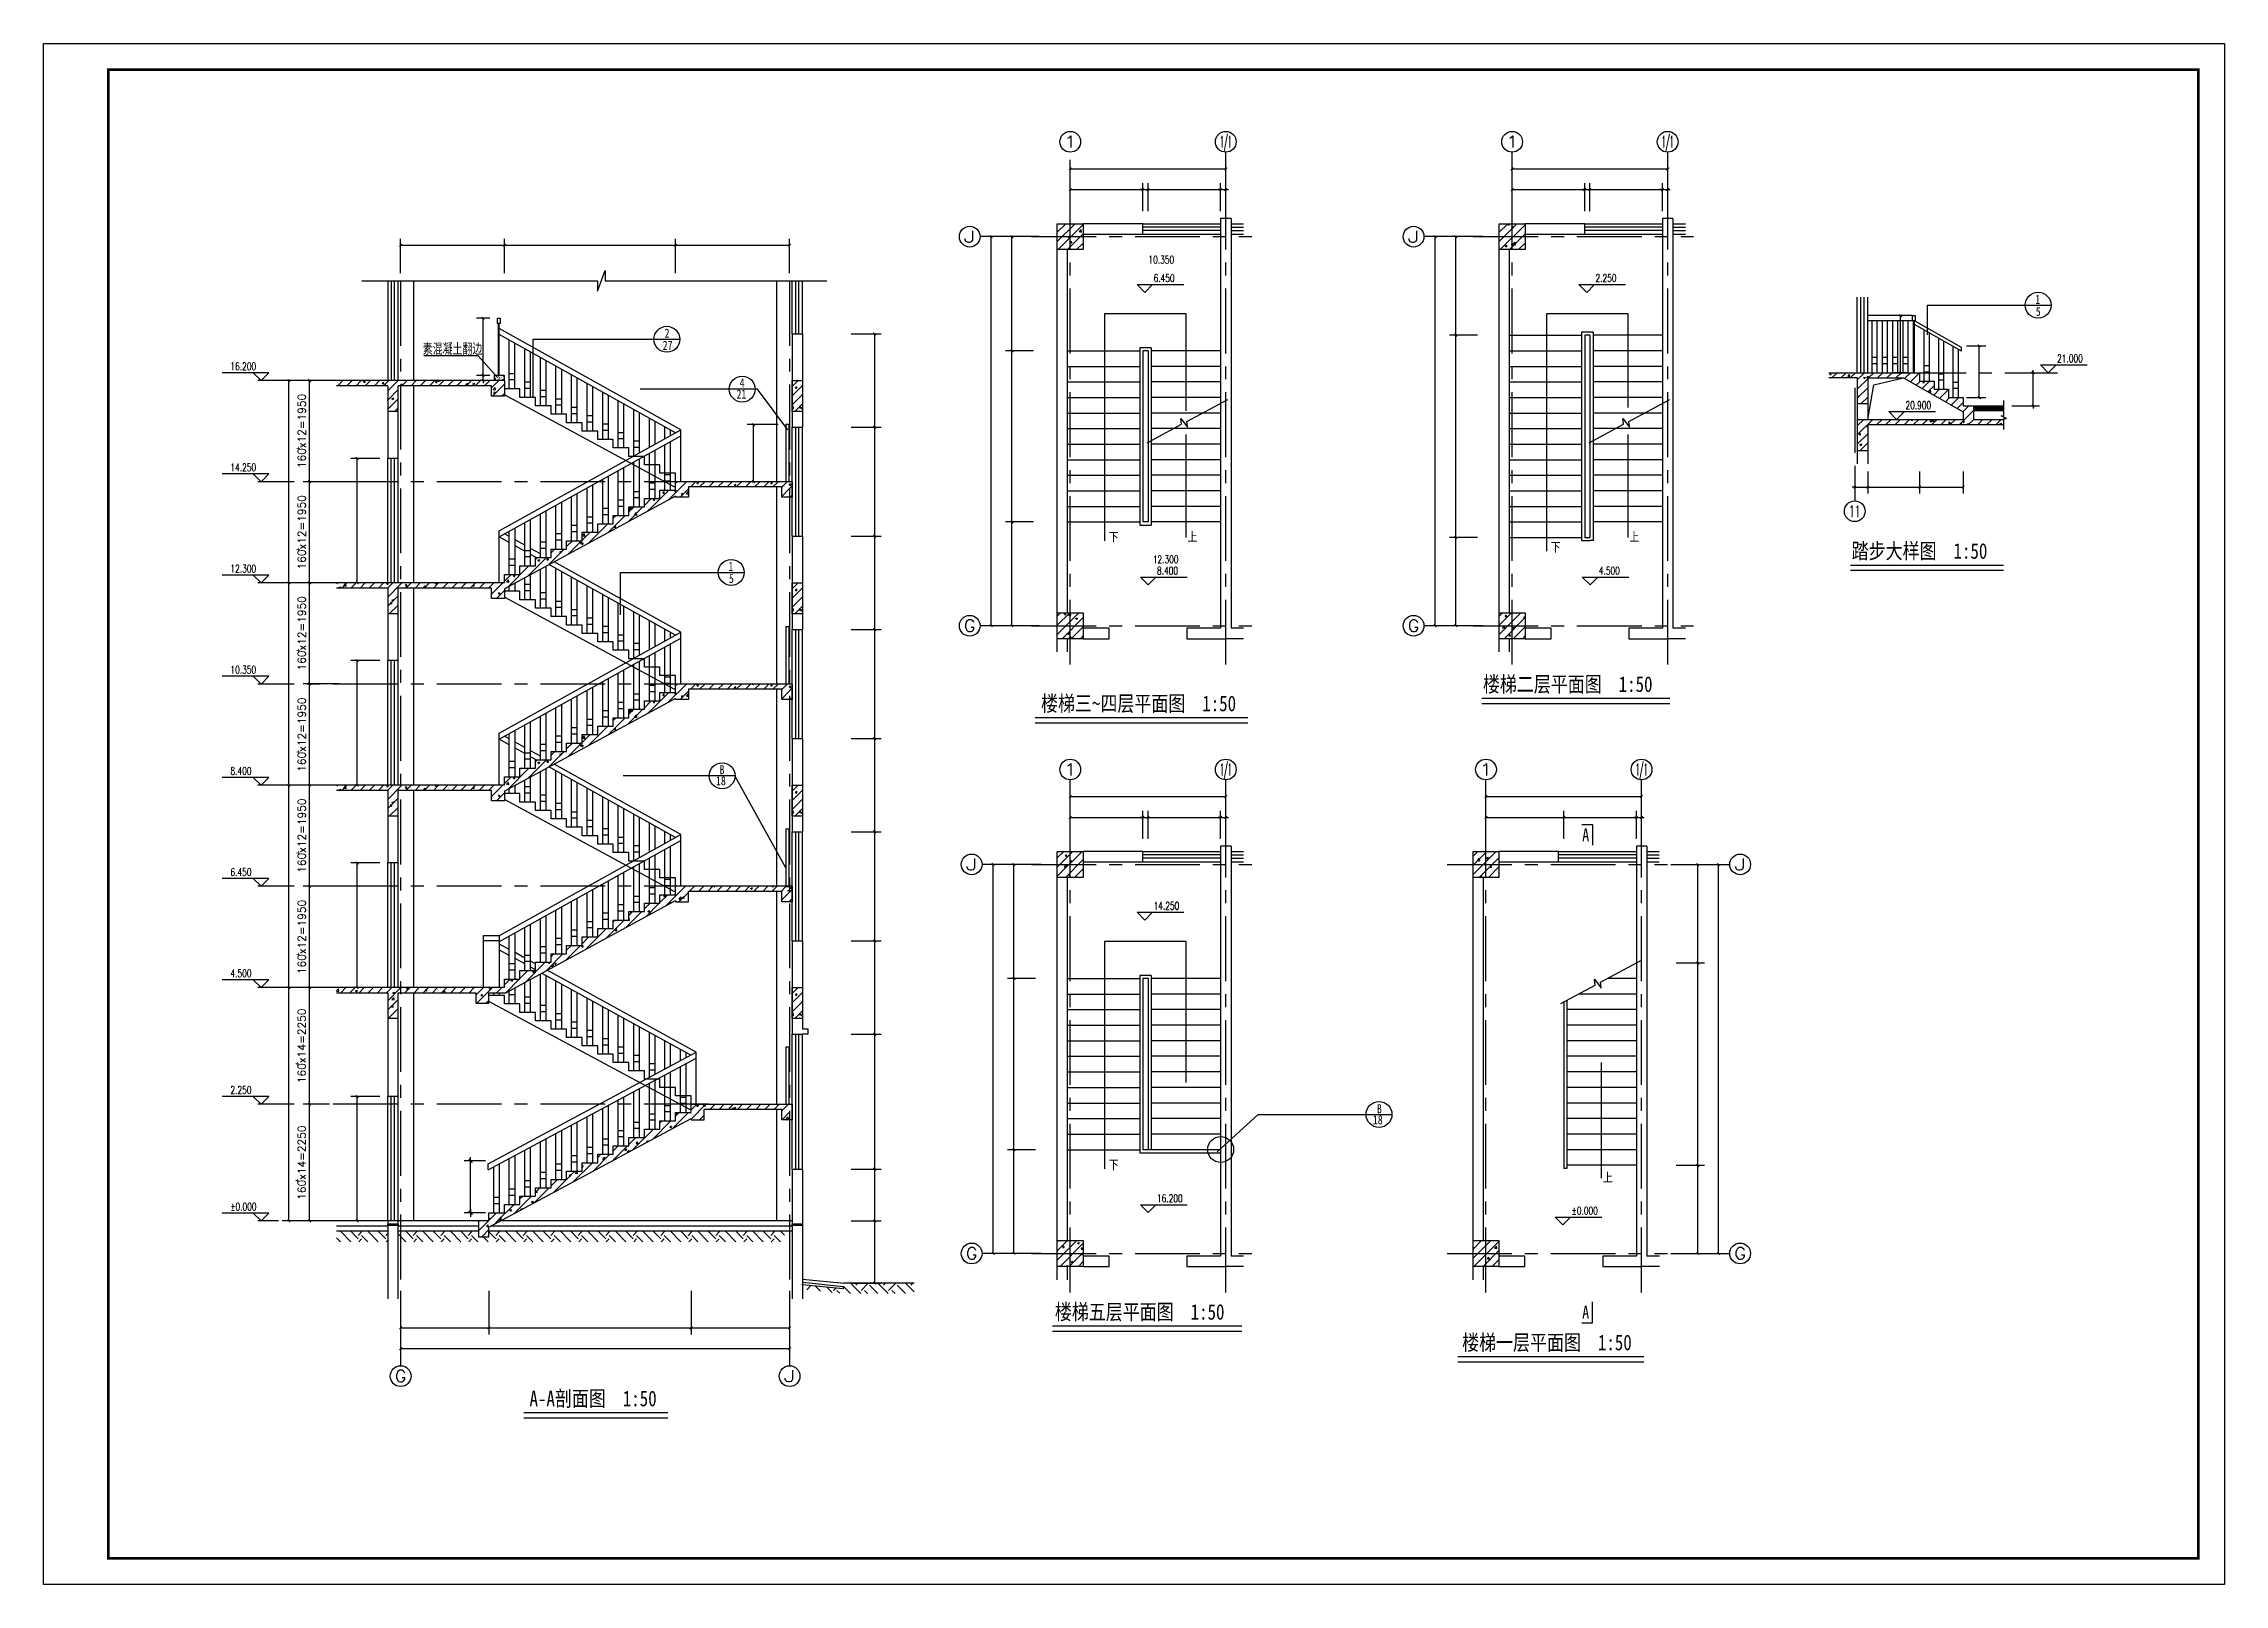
# Model space of a CAD drawing. Extents: x -4968480 to 5598971, y -5343220 to -29066.
# Drawn here: x 269612 to 311662, y -58766 to -29066 of the extents above; entities that cross this region are included whole.
import ezdxf
from ezdxf.enums import TextEntityAlignment as Align

# ---------------------------------------------------------------- set-up
doc = ezdxf.new("R2010")
doc.units = 0
doc.header["$LTSCALE"] = 1000
doc.header["$MEASUREMENT"] = 0
doc.linetypes.add('CENTER', pattern=[2, 1.25, -0.25, 0.25, -0.25])
doc.layers.get('0').update_dxf_attribs({"linetype": 'CONTINUOUS'})
doc.layers.get('Defpoints').update_dxf_attribs({"linetype": 'CONTINUOUS'})
for name, color, linetype in [('AXIS', 3, 'CONTINUOUS'), ('AXIS_TEXT', 7, 'CONTINUOUS'), ('DOTE', 1, 'CENTER'), ('PUB_DIM', 3, 'CONTINUOUS'), ('PUB_TEXT', 7, 'CONTINUOUS'), ('S_STAIR', 2, 'CONTINUOUS'), ('WALL', 2, 'CONTINUOUS'), ('WINDOW', 4, 'CONTINUOUS')]:
    doc.layers.add(name, color=color, linetype=linetype)
doc.styles.add('-宋体', font='', dxfattribs={"width": 0.8})
doc.styles.add('_TCH_AXIS', font='COMPLEX', dxfattribs={"bigfont": 'GBCBIG'})
doc.styles.add('_TCH_DIM', font='SIMPLEX', dxfattribs={"bigfont": 'GBCBIG'})
doc.styles.get("Standard").update_dxf_attribs({"font": 'GBENOR', "bigfont": 'GBCBIG'})
doc.styles.add('宋体', font='GBENOR', dxfattribs={"bigfont": 'GBCBIG'})
doc.styles.get('-宋体').set_extended_font_data('SimSun')
doc.dimstyles.new('DIMN', dxfattribs={"dimtxt": 300, "dimasz": 100, "dimexe": 250, "dimexo": 300, "dimgap": 150, "dimtad": 1, "dimdec": 0, "dimzin": 0, "dimdsep": 46, "dimtxsty": '_TCH_DIM', "dimblk": 'ARCHTICK', "dimcen": 0.09, "dimclrt": 7, "dimazin": 2, "dimtfac": 1, "dimtdec": 0, "dimtix": 1, "dimtmove": 2, "dimatfit": 3, "dimldrblk": 'ARCHTICK', "dimfxl": 1, "dimtolj": 1, "dimtzin": 0, "dimarcsym": 0})

msp = doc.modelspace()

# ---------------------------------------------------------------- texts
at = {"style": '-宋体', "width": 0.8}
for s, height, p in [('1', 175, (308013.9, -34083.5)), ('5', 175, (308025.6, -34317.1)), ('27', 175, (281548.7, -34969.3, -24317.3)), ('2', 175, (281585.8, -34735.7, -24317.3)), ('21', 175, (282971.5, -35910)), ('4', 175, (283031.9, -35695.8)), ('踏步大样图  1:50', 300, (304475, -38995.5)), ('1', 175, (282814.9, -39229.7, -24317.3)), ('5', 175, (282826.5, -39463.3, -24317.3)), ('楼梯三~四层平面图  1:50', 300, (288843.3, -41935.8)), ('楼梯二层平面图  1:50', 300, (297364.1, -41563.2)), ('18', 175, (282576.2, -43364.2, -48634.7)), ('B', 175, (282645.1, -43150, -48634.7)), ('A', 250, (299278.3, -44441.8, -24317.3)), ('B', 175, (295320.9, -49684.9, -24317.3)), ('18', 175, (295242.2, -49899.1, -24317.3)), ('楼梯五层平面图  1:50', 300, (289110.2, -53663.4)), ('A', 250, (299278.3, -53645.4, -24317.3)), ('楼梯一层平面图  1:50', 300, (296963.2, -54253.6)), ('A-A剖面图  1:50', 300, (278980.9, -55333))]:
    msp.add_text(s, height=height, dxfattribs=at).set_placement(p)
msp.add_text('素混凝土翻边', height=225).set_placement((276922.6, -35066, -1917.2))
at = {"style": '宋体'}
for p in [(274476.3, -36928.2, 44800.3), (274476.3, -38878.2, 44800.3), (274476.3, -40828.2, 44800.3), (274476.3, -42778.2, 44800.3), (274476.3, -44728.2, 44800.3), (274476.3, -46678.2, 44800.3), (274457, -48790.8, 22400.2), (274457, -51040.8)]:
    msp.add_text('+', height=150, dxfattribs=at).set_placement(p)
at = {"layer": 'AXIS_TEXT', "style": '_TCH_AXIS'}
for s, height, width, p, p2 in [('1', 226.3, 2.333333, (289294.1, -31071.2, -24317.3), (289520.4, -31071.2, -24317.3)), ('1/1', 226.27, 0.456522, (292293.4, -31071.2, -24317.3), (292519.7, -31071.2, -24317.3)), ('1', 226.3, 2.333333, (297815, -31071.2, -24317.3), (298041.3, -31071.2, -24317.3)), ('1/1', 226.27, 0.456522, (300814.3, -31071.2, -24317.3), (301040.6, -31071.2, -24317.3)), ('J', 226.3, 1.909091, (287356, -32900.2, -24317.3), (287582.3, -32900.2, -24317.3)), ('J', 226.3, 1.909091, (295914.2, -32900.2, -24317.3), (296140.5, -32900.2, -24317.3)), ('11', 226.27, 0.875, (304420.8, -38193.2), (304647.1, -38193.2)), ('G', 226.3, 1.166667, (287356, -40400.2, -24317.3), (287582.3, -40400.2, -24317.3)), ('G', 226.3, 1.166667, (295914.2, -40400.2, -24317.3), (296140.5, -40400.2, -24317.3)), ('1', 226.3, 2.333333, (289294.1, -43171.5, -24317.3), (289520.4, -43171.5, -24317.3)), ('1/1', 226.27, 0.456522, (292293.4, -43171.5, -24317.3), (292519.7, -43171.5, -24317.3)), ('1', 226.3, 2.333333, (297310.6, -43171.5, -24317.3), (297536.8, -43171.5, -24317.3)), ('1/1', 226.27, 0.456522, (300309.9, -43171.5, -24317.3), (300536.2, -43171.5, -24317.3)), ('J', 226.3, 1.909091, (287393.4, -45000.4, -24317.3), (287619.6, -45000.4, -24317.3)), ('J', 226.3, 1.909091, (302211.3, -45000.4, -24317.3), (302437.6, -45000.4, -24317.3)), ('G', 226.3, 1.166667, (287393.4, -52500.4, -24317.3), (287619.6, -52500.4, -24317.3)), ('G', 226.3, 1.166667, (302211.3, -52500.4, -24317.3), (302437.6, -52500.4, -24317.3)), ('G', 226.3, 1.166667, (276383.1, -54865, -24317.3), (276609.4, -54865, -24317.3)), ('J', 226.3, 1.909091, (283883.1, -54865, -24317.3), (284109.4, -54865, -24317.3))]:
    msp.add_text(s, height=height, dxfattribs=dict(at, width=width)).set_placement(p, p2, align=Align.FIT)
at = {"layer": 'PUB_TEXT', "style": '_TCH_DIM', "width": 0.705882}
for s, p in [('10.350', (290914.9, -33305.3, -24317.3)), ('6.450', (291014.7, -33660.5, -24317.3)), ('2.250', (299535.5, -33660.5, -24317.3)), ('16.200', (273213.4, -35360.4, -24317.3)), ('21.000', (308435.5, -35209.9)), ('20.900', (305512.3, -36109.9)), ('14.250', (273213.4, -37310.4, -24317.3)), ('12.300', (290999.7, -39084.1, -24317.3)), ('12.300', (273213.4, -39260.4, -24317.3)), ('8.400', (291080.4, -39299.2, -24317.3)), ('4.500', (299601.3, -39299.2, -24317.3)), ('10.350', (273213.4, -41210.4, -24317.3)), ('8.400', (273213.4, -43160.4, -24317.3)), ('6.450', (273213.4, -45110.4, -24317.3)), ('14.250', (291014.7, -45760.8, -24317.3)), ('4.500', (273213.4, -47060.4, -24317.3)), ('2.250', (273213.4, -49310.4, -24317.3)), ('16.200', (291080.4, -51399.4, -24317.3)), ('%%p0.000', (273213.4, -51560.4, -24317.3)), ('%%p0.000', (299076.2, -51637.5, -24317.3))]:
    msp.add_text(s, height=148.75, dxfattribs=at).set_placement(p)
at = {"layer": 'PUB_TEXT', "style": '_TCH_DIM'}
for s, p in [('下', (290151, -38682.7, -24317.3)), ('上', (291669.5, -38678.4, -24317.3)), ('下', (298671.9, -38877.3, -24317.3)), ('上', (300190.4, -38678.4, -24317.3)), ('下', (290151, -50783, -24317.3)), ('上', (299679, -51029.5, -24317.3))]:
    msp.add_text(s, height=200, dxfattribs=at).set_placement(p)

# ---------------------------------------------------------------- blocks, each defined once
blk = doc.blocks.new('_ArchTick')
at = {"color": 0, "linetype": 'ByBlock', "const_width": 0.4}
blk.add_lwpolyline([(-0.5, -0.5), (0.5, 0.5)], dxfattribs=at)
blk = doc.blocks.new('_DIMX')
blk.add_line((-150, 0), (150, 0))
at = {"const_width": 50}
blk.add_lwpolyline([(-70, -70), (70, 70)], dxfattribs=at)
blk = doc.blocks.new('*D36')
at = {"layer": 'Defpoints', "color": 0, "transparency": 16777216}
for p in [(274740, -35560), (275452, -35560, -24317), (275452, -37510, -24317)]:
    blk.add_point(p, dxfattribs=at)
at = {"layer": 'PUB_DIM', "color": 0, "lineweight": -2, "transparency": 16777216}
for p, q in [((275302, -35560), (274615, -35560)), ((274740, -37510), (274740, -35560)), ((275302, -37510), (274615, -37510))]:
    blk.add_line(p, q, dxfattribs=at)
at = {"layer": 'PUB_DIM', "color": 0, "lineweight": -2, "transparency": 16777216, "xscale": 50, "yscale": 50, "zscale": 50}
for p, rotation in [((274740, -35560), 90), ((274740, -37510), 270)]:
    blk.add_blockref('_ArchTick', p, dxfattribs=dict(at, rotation=rotation))
at = {"layer": 'PUB_DIM', "color": 7, "transparency": 16777216, "insert": (274590, -36535), "char_height": 150, "attachment_point": 5, "rotation": 90, "style": '_TCH_DIM'}
blk.add_mtext('\\A1;160x12=1950', dxfattribs=at)
blk = doc.blocks.new('*D37')
at = {"layer": 'Defpoints', "color": 0, "transparency": 16777216}
for p in [(274740, -37510), (275452, -37510, -24317), (275452, -39460, -24317)]:
    blk.add_point(p, dxfattribs=at)
at = {"layer": 'PUB_DIM', "color": 0, "lineweight": -2, "transparency": 16777216}
for p, q in [((275302, -37510), (274615, -37510)), ((274740, -39460), (274740, -37510)), ((275302, -39460), (274615, -39460))]:
    blk.add_line(p, q, dxfattribs=at)
at = {"layer": 'PUB_DIM', "color": 0, "lineweight": -2, "transparency": 16777216, "xscale": 50, "yscale": 50, "zscale": 50}
for p, rotation in [((274740, -37510), 90), ((274740, -39460), 270)]:
    blk.add_blockref('_ArchTick', p, dxfattribs=dict(at, rotation=rotation))
at = {"layer": 'PUB_DIM', "color": 7, "transparency": 16777216, "insert": (274590, -38485), "char_height": 150, "attachment_point": 5, "rotation": 90, "style": '_TCH_DIM'}
blk.add_mtext('\\A1;160x12=1950', dxfattribs=at)
blk = doc.blocks.new('*D38')
at = {"layer": 'Defpoints', "color": 0, "transparency": 16777216}
for p in [(274740, -39460), (275452, -39460, -24317), (275452, -41410, -24317)]:
    blk.add_point(p, dxfattribs=at)
at = {"layer": 'PUB_DIM', "color": 0, "lineweight": -2, "transparency": 16777216}
for p, q in [((275302, -39460), (274615, -39460)), ((274740, -41410), (274740, -39460)), ((275302, -41410), (274615, -41410))]:
    blk.add_line(p, q, dxfattribs=at)
at = {"layer": 'PUB_DIM', "color": 0, "lineweight": -2, "transparency": 16777216, "xscale": 50, "yscale": 50, "zscale": 50}
for p, rotation in [((274740, -39460), 90), ((274740, -41410), 270)]:
    blk.add_blockref('_ArchTick', p, dxfattribs=dict(at, rotation=rotation))
at = {"layer": 'PUB_DIM', "color": 7, "transparency": 16777216, "insert": (274590, -40435), "char_height": 150, "attachment_point": 5, "rotation": 90, "style": '_TCH_DIM'}
blk.add_mtext('\\A1;160x12=1950', dxfattribs=at)
blk = doc.blocks.new('*D39')
at = {"layer": 'Defpoints', "color": 0, "transparency": 16777216}
for p in [(274740, -41410), (275452, -41410, -24317), (275452, -43360, -24317)]:
    blk.add_point(p, dxfattribs=at)
at = {"layer": 'PUB_DIM', "color": 0, "lineweight": -2, "transparency": 16777216}
for p, q in [((275302, -41410), (274615, -41410)), ((274740, -43360), (274740, -41410)), ((275302, -43360), (274615, -43360))]:
    blk.add_line(p, q, dxfattribs=at)
at = {"layer": 'PUB_DIM', "color": 0, "lineweight": -2, "transparency": 16777216, "xscale": 50, "yscale": 50, "zscale": 50}
for p, rotation in [((274740, -41410), 90), ((274740, -43360), 270)]:
    blk.add_blockref('_ArchTick', p, dxfattribs=dict(at, rotation=rotation))
at = {"layer": 'PUB_DIM', "color": 7, "transparency": 16777216, "insert": (274590, -42385), "char_height": 150, "attachment_point": 5, "rotation": 90, "style": '_TCH_DIM'}
blk.add_mtext('\\A1;160x12=1950', dxfattribs=at)
blk = doc.blocks.new('*D40')
at = {"layer": 'Defpoints', "color": 0, "transparency": 16777216}
for p in [(274740, -43360), (275452, -43360, -24317), (275452, -45310, -24317)]:
    blk.add_point(p, dxfattribs=at)
at = {"layer": 'PUB_DIM', "color": 0, "lineweight": -2, "transparency": 16777216}
for p, q in [((275302, -43360), (274615, -43360)), ((274740, -45310), (274740, -43360)), ((275302, -45310), (274615, -45310))]:
    blk.add_line(p, q, dxfattribs=at)
at = {"layer": 'PUB_DIM', "color": 0, "lineweight": -2, "transparency": 16777216, "xscale": 50, "yscale": 50, "zscale": 50}
for p, rotation in [((274740, -43360), 90), ((274740, -45310), 270)]:
    blk.add_blockref('_ArchTick', p, dxfattribs=dict(at, rotation=rotation))
at = {"layer": 'PUB_DIM', "color": 7, "transparency": 16777216, "insert": (274590, -44335), "char_height": 150, "attachment_point": 5, "rotation": 90, "style": '_TCH_DIM'}
blk.add_mtext('\\A1;160x12=1950', dxfattribs=at)
blk = doc.blocks.new('*D41')
at = {"layer": 'Defpoints', "color": 0, "transparency": 16777216}
for p in [(274740, -45310), (275452, -45310, -24317), (275452, -47260, -24317)]:
    blk.add_point(p, dxfattribs=at)
at = {"layer": 'PUB_DIM', "color": 0, "lineweight": -2, "transparency": 16777216}
for p, q in [((275302, -45310), (274615, -45310)), ((274740, -47260), (274740, -45310)), ((275302, -47260), (274615, -47260))]:
    blk.add_line(p, q, dxfattribs=at)
at = {"layer": 'PUB_DIM', "color": 0, "lineweight": -2, "transparency": 16777216, "xscale": 50, "yscale": 50, "zscale": 50}
for p, rotation in [((274740, -45310), 90), ((274740, -47260), 270)]:
    blk.add_blockref('_ArchTick', p, dxfattribs=dict(at, rotation=rotation))
at = {"layer": 'PUB_DIM', "color": 7, "transparency": 16777216, "insert": (274590, -46285), "char_height": 150, "attachment_point": 5, "rotation": 90, "style": '_TCH_DIM'}
blk.add_mtext('\\A1;160x12=1950', dxfattribs=at)
blk = doc.blocks.new('*D42')
at = {"layer": 'Defpoints', "color": 0, "transparency": 16777216}
for p in [(274739, -47260), (275276, -47260, -24317), (275276, -49510, -24317)]:
    blk.add_point(p, dxfattribs=at)
at = {"layer": 'PUB_DIM', "color": 0, "lineweight": -2, "transparency": 16777216}
for p, q in [((275126, -47260), (274614, -47260)), ((274739, -49510), (274739, -47260)), ((275126, -49510), (274614, -49510))]:
    blk.add_line(p, q, dxfattribs=at)
at = {"layer": 'PUB_DIM', "color": 0, "lineweight": -2, "transparency": 16777216, "xscale": 50, "yscale": 50, "zscale": 50}
for p, rotation in [((274739, -47260), 90), ((274739, -49510), 270)]:
    blk.add_blockref('_ArchTick', p, dxfattribs=dict(at, rotation=rotation))
at = {"layer": 'PUB_DIM', "color": 7, "transparency": 16777216, "insert": (274589, -48385), "char_height": 150, "attachment_point": 5, "rotation": 90, "style": '_TCH_DIM'}
blk.add_mtext('\\A1;160x14=2250', dxfattribs=at)
blk = doc.blocks.new('*D43')
at = {"layer": 'Defpoints', "color": 0, "transparency": 16777216}
for p in [(274739, -49510), (275276, -49510, -24317), (275276, -51760, -24317)]:
    blk.add_point(p, dxfattribs=at)
at = {"layer": 'PUB_DIM', "color": 0, "lineweight": -2, "transparency": 16777216}
for p, q in [((275126, -49510), (274614, -49510)), ((274739, -51760), (274739, -49510)), ((275126, -51760), (274614, -51760))]:
    blk.add_line(p, q, dxfattribs=at)
at = {"layer": 'PUB_DIM', "color": 0, "lineweight": -2, "transparency": 16777216, "xscale": 50, "yscale": 50, "zscale": 50}
for p, rotation in [((274739, -49510), 90), ((274739, -51760), 270)]:
    blk.add_blockref('_ArchTick', p, dxfattribs=dict(at, rotation=rotation))
at = {"layer": 'PUB_DIM', "color": 7, "transparency": 16777216, "insert": (274589, -50635), "char_height": 150, "attachment_point": 5, "rotation": 90, "style": '_TCH_DIM'}
blk.add_mtext('\\A1;160x14=2250', dxfattribs=at)

# ---------------------------------------------------------------- dimensions: what is measured, and where the dimension line sits
at = {"layer": 'PUB_DIM'}
for p1, p2, distance, text, picture, middle in [((275451.7, -37510.4, -1917.2), (275451.7, -35560.4, -1917.2), 711.9, '160x12=1950', '*D36', (274589.9, -36535.4, 22400.2)), ((275451.7, -39460.4, -1917.2), (275451.7, -37510.4, -1917.2), 711.9, '160x12=1950', '*D37', (274589.9, -38485.4, 22400.2)), ((275451.7, -41410.4, -1917.2), (275451.7, -39460.4, -1917.2), 711.9, '160x12=1950', '*D38', (274589.9, -40435.4, 22400.2)), ((275451.7, -43360.4, -1917.2), (275451.7, -41410.4, -1917.2), 711.9, '160x12=1950', '*D39', (274589.9, -42385.4, 22400.2)), ((275451.7, -45310.4, -1917.2), (275451.7, -43360.4, -1917.2), 711.9, '160x12=1950', '*D40', (274589.9, -44335.4, 22400.2)), ((275451.7, -47260.4, -1917.2), (275451.7, -45310.4, -1917.2), 711.9, '160x12=1950', '*D41', (274589.9, -46285.4, 22400.2)), ((275276.3, -49510.4, -1917.2), (275276.3, -47260.4, -1917.2), 536.9, '160x14=2250', '*D42', (274589.5, -48385.4, 22400.2)), ((275276.3, -51760.4, -24317.3), (275276.3, -49510.4, -24317.3), 536.9, '160x14=2250', '*D43', (274589.5, -50635.4))]:
    dim = msp.add_aligned_dim(p1=p1, p2=p2, distance=distance, text=text, dimstyle='DIMN', override={"dimscale": 0.5}, dxfattribs=at)
    dim.commit()
    dim.dimension.update_dxf_attribs({"geometry": picture, "text_midpoint": middle})

# ---------------------------------------------------------------- hatches: boundary and pattern name
for points in [[(276246.3, -51820.4), (276446.3, -51820.4), (276446.3, -51850.4), (276246.3, -51850.4)], [(284046.2, -51820.4), (284246.3, -51820.4), (284246.3, -51850.4), (284046.2, -51850.4)]]:
    msp.add_hatch(color=8).paths.add_polyline_path(points)

# ---------------------------------------------------------------- linework, layer by layer
at = {"color": 8}
for p, q in [((289157.2, -32702.2, -24317.3), (289322.4, -32537, -24317.3)), ((289157.2, -32879, -24317.3), (289499.2, -32537, -24317.3)), ((289176, -33037, -24317.3), (289657.2, -32555.8, -24317.3)), ((289191.7, -32545.9, -24317.3), (289191.7, -32545.9, -24317.3)), ((289297.1, -32613, -24317.3), (289297.1, -32613, -24317.3)), ((289297.7, -32686, -24317.3), (289297.7, -32686, -24317.3)), ((289309.6, -32674.2, -24317.3), (289309.6, -32674.2, -24317.3)), ((289315.8, -32769.6, -24317.3), (289315.8, -32769.6, -24317.3)), ((289352.7, -33037, -24317.3), (289657.2, -32732.5, -24317.3)), ((289367.4, -32786.3, -24317.3), (289402.4, -32772.9, -24317.3)), ((289367.4, -32786.3, -24317.3), (289392.3, -32803.1, -24317.3)), ((289392.3, -32803.3, -24317.3), (289402.4, -32773.1, -24317.3)), ((289458.6, -32557.1, -24317.3), (289458.6, -32557.1, -24317.3)), ((289562.1, -32642.2, -24317.3), (289562.1, -32642.2, -24317.3)), ((289564, -32624.3, -24317.3), (289564, -32624.3, -24317.3)), ((289579.5, -32690.7, -24317.3), (289618.4, -32650.1, -24317.3)), ((289579.5, -32690.7, -24317.3), (289623.9, -32697.6, -24317.3)), ((289607.4, -32719.5, -24317.3), (289607.4, -32719.5, -24317.3)), ((289613.5, -32644.4, -24317.3), (289613.5, -32644.4, -24317.3)), ((289623.9, -32697.8, -24317.3), (289618.4, -32650.3, -24317.3)), ((297678.1, -32702.5, -24317.3), (297843.6, -32537, -24317.3)), ((297678.1, -32879.3, -24317.3), (298020.4, -32537, -24317.3)), ((297697.2, -33037, -24317.3), (298178.1, -32556.1, -24317.3)), ((297703.9, -32658.5, -24317.3), (297703.9, -32658.5, -24317.3)), ((297742.1, -32648.8, -24317.3), (297742.1, -32648.8, -24317.3)), ((297826.6, -32641.9, -24317.3), (297826.6, -32641.9, -24317.3)), ((297839.2, -32647.8, -24317.3), (297839.2, -32647.8, -24317.3)), ((297843, -32562.3, -24317.3), (297864.2, -32537, -24317.3)), ((297843, -32562.3, -24317.3), (297872.9, -32564.9, -24317.3)), ((297861.9, -32758.6, -24317.3), (297861.9, -32758.6, -24317.3)), ((297872.9, -32565.2, -24317.3), (297867.7, -32537, -24317.3)), ((297874, -33037, -24317.3), (298178.1, -32732.9, -24317.3)), ((297916.4, -32603, -24317.3), (297951.4, -32589.6, -24317.3)), ((297916.4, -32603, -24317.3), (297941.3, -32619.8, -24317.3)), ((297941.3, -32620, -24317.3), (297951.4, -32589.8, -24317.3)), ((297951.8, -32625.4, -24317.3), (297951.8, -32625.4, -24317.3)), ((297957.5, -32787.4, -24317.3), (297957.5, -32787.4, -24317.3)), ((297963.6, -32621, -24317.3), (297963.6, -32621, -24317.3)), ((298009.6, -32797.7, -24317.3), (298009.6, -32797.7, -24317.3)), ((298033.6, -32598.7, -24317.3), (298033.6, -32598.7, -24317.3)), ((298106.1, -32659, -24317.3), (298106.1, -32659, -24317.3)), ((298141.2, -32600.5, -24317.3), (298141.2, -32600.5, -24317.3)), ((298153.5, -32708.5, -24317.3), (298153.5, -32708.5, -24317.3)), ((289166.2, -32883.2, -24317.3), (289166.2, -32883.2, -24317.3)), ((289297.4, -33007.1, -24317.3), (289297.4, -33007.1, -24317.3)), ((289303.5, -32840.7, -24317.3), (289303.5, -32840.7, -24317.3)), ((289359.1, -32811.3, -24317.3), (289359.1, -32811.3, -24317.3)), ((289409.7, -32903.1, -24317.3), (289433.8, -32874.4, -24317.3)), ((289409.7, -32903.1, -24317.3), (289439.6, -32905.7, -24317.3)), ((289439.6, -32905.9, -24317.3), (289433.8, -32874.6, -24317.3)), ((289435.6, -32879.3, -24317.3), (289435.6, -32879.3, -24317.3)), ((289475.6, -33022.3, -24317.3), (289475.6, -33022.3, -24317.3)), ((289482, -32841.6, -24317.3), (289482, -32841.6, -24317.3)), ((289529.5, -33037, -24317.3), (289657.2, -32909.3, -24317.3)), ((289550, -32975.1, -24317.3), (289550, -32975.1, -24317.3)), ((289556, -32808.7, -24317.3), (289556, -32808.7, -24317.3)), ((289607.1, -32825.1, -24317.3), (289607.1, -32825.1, -24317.3)), ((289626, -32822.6, -24317.3), (289626, -32822.6, -24317.3)), ((297688.7, -33019.8, -24317.3), (297688.7, -33019.8, -24317.3)), ((297691.7, -32991.4, -24317.3), (297691.7, -32991.4, -24317.3)), ((297695.1, -32839.1, -24317.3), (297695.1, -32839.1, -24317.3)), ((297697.8, -32824.9, -24317.3), (297697.8, -32824.9, -24317.3)), ((297741.8, -32903.3, -24317.3), (297741.8, -32903.3, -24317.3)), ((297761.2, -32983.6, -24317.3), (297761.2, -32983.6, -24317.3)), ((297794.8, -32965.6, -24317.3), (297829.8, -32952.2, -24317.3)), ((297794.8, -32965.6, -24317.3), (297819.6, -32982.4, -24317.3)), ((297819.6, -32982.6, -24317.3), (297829.7, -32952.4, -24317.3)), ((297820.3, -32822.6, -24317.3), (297820.3, -32822.6, -24317.3)), ((297847.2, -32970.4, -24317.3), (297847.2, -32970.4, -24317.3)), ((297878.1, -32994.9, -24317.3), (297878.1, -32994.9, -24317.3)), ((297912.4, -32938.4, -24317.3), (297936.5, -32909.7, -24317.3)), ((297912.4, -32938.4, -24317.3), (297942.3, -32941, -24317.3)), ((297942.3, -32941.3, -24317.3), (297936.5, -32909.9, -24317.3)), ((297946.2, -32935.8, -24317.3), (297985.1, -32895.3, -24317.3)), ((297946.2, -32935.8, -24317.3), (297990.6, -32942.7, -24317.3)), ((297951.4, -32953.9, -24317.3), (297951.4, -32953.9, -24317.3)), ((297990.6, -32942.9, -24317.3), (297985.1, -32895.4, -24317.3)), ((298008.7, -32914.5, -24317.3), (298008.7, -32914.5, -24317.3)), ((298050.7, -33037, -24317.3), (298178.1, -32909.6, -24317.3)), ((298052.8, -32933.5, -24317.3), (298052.8, -32933.5, -24317.3)), ((298114.1, -32981.7, -24317.3), (298114.1, -32981.7, -24317.3)), ((275284.3, -35660.4), (275384.3, -35560.4)), ((275299.7, -35614.8), (275299.7, -35614.8)), ((275310.2, -35584.1), (275310.2, -35584.1)), ((275325.3, -35660.4), (275345.4, -35652.7)), ((275342.8, -35660.4), (275345.3, -35652.9)), ((275385, -35562.6), (275385, -35562.6)), ((275450.6, -35560.4), (275451.7, -35560.5)), ((275451.6, -35560.7), (275451.6, -35560.4)), ((275461.1, -35660.4), (275561.1, -35560.4)), ((275552.2, -35582.8), (275552.2, -35582.8)), ((275637.9, -35660.4), (275737.9, -35560.4)), ((275780.4, -35589.3), (275804.5, -35560.5)), ((275780.4, -35589.3), (275810.3, -35591.9)), ((275810.3, -35592.1), (275804.5, -35560.8)), ((275814.7, -35660.4), (275914.7, -35560.4)), ((275991.4, -35660.4), (276091.4, -35560.4)), ((276124.7, -35656.7), (276124.7, -35656.7)), ((276139.1, -35620.6), (276163.2, -35591.9)), ((276139.1, -35620.6), (276168.9, -35623.3)), ((276168.9, -35623.5), (276163.1, -35592.2)), ((276168.2, -35660.4), (276268.2, -35560.4)), ((276246.3, -35759.1), (276445, -35560.4)), ((276246.3, -35935.9), (276446.3, -35735.9)), ((276249.9, -35640.2), (276249.9, -35640.2)), ((276315.1, -35644.6), (276315.1, -35644.6)), ((276439.2, -35615.3), (276439.2, -35615.3)), ((276472, -35560.4), (276473.9, -35561.7)), ((276473.9, -35561.9), (276474.4, -35560.4)), ((276497.7, -35652), (276521.8, -35623.3)), ((276497.7, -35652), (276527.6, -35654.6)), ((276521.8, -35660.4), (276621.8, -35560.4)), ((276527.5, -35654.9), (276521.8, -35623.5)), ((276574.8, -35607.1), (276574.8, -35607.1)), ((276683.9, -35564.5), (276683.9, -35564.5)), ((276698.5, -35660.4), (276798.5, -35560.4)), ((276755, -35573.7), (276755, -35573.7)), ((276822.3, -35610.7), (276822.3, -35610.7)), ((276831.5, -35571.9), (276831.5, -35571.9)), ((276875.3, -35660.4), (276975.3, -35560.4)), ((276875.6, -35660.4), (276880.4, -35654.7)), ((276881.4, -35660.4), (276880.4, -35654.9)), ((276950.8, -35575.7), (276950.8, -35575.7)), ((277052.1, -35660.4), (277152.1, -35560.4)), ((277113.9, -35560.6), (277113.9, -35560.6)), ((277167.6, -35585), (277202.6, -35571.5)), ((277167.6, -35585), (277192.5, -35601.7)), ((277192.4, -35602), (277202.6, -35571.8)), ((277213.2, -35567.7), (277220.2, -35560.4)), ((277213.2, -35567.7), (277257.6, -35574.6)), ((277217.7, -35587), (277217.7, -35587)), ((277228.9, -35660.4), (277328.9, -35560.4)), ((277257.6, -35574.8), (277255.9, -35560.4)), ((277405.6, -35660.4), (277505.6, -35560.4)), ((277484.6, -35598.3), (277484.6, -35598.3)), ((277525.3, -35620.4), (277525.3, -35620.4)), ((277568.3, -35646.5), (277568.3, -35646.5)), ((277582.4, -35660.4), (277682.4, -35560.4)), ((277594.4, -35633.6), (277594.4, -35633.6)), ((277746.8, -35650.5), (277785.7, -35609.9)), ((277746.8, -35650.5), (277791.3, -35657.4)), ((277751.5, -35609.6), (277751.5, -35609.6)), ((277759.2, -35660.4), (277859.2, -35560.4)), ((277791.2, -35657.6), (277785.7, -35610.1)), ((277816.9, -35570.3), (277816.9, -35570.3)), ((277846.9, -35601.6), (277846.9, -35601.6)), ((277884.1, -35605), (277884.1, -35605)), ((277886.2, -35625), (277921.2, -35611.6)), ((277886.2, -35625), (277911, -35641.8)), ((277911, -35642), (277921.1, -35611.8)), ((277936, -35660.4), (278036, -35560.4)), ((278009.3, -35588.5), (278009.3, -35588.5)), ((278018.5, -35620.8), (278018.5, -35620.8)), ((278106.6, -35564.1), (278106.6, -35564.1)), ((278112.8, -35660.4), (278212.8, -35560.4)), ((278179.9, -35565), (278179.9, -35565)), ((278198.6, -35563.6), (278198.6, -35563.6)), ((278246.3, -35703.7), (278389.5, -35560.4)), ((278266.3, -35860.4), (278496.3, -35630.4)), ((278280.4, -35733.2), (278319.3, -35692.7)), ((278280.4, -35733.2), (278324.9, -35740.1)), ((278285.4, -35632.1), (278285.4, -35632.1)), ((278299.4, -35695.2), (278299.4, -35695.2)), ((278307.9, -35502.2), (278307.9, -35502.2)), ((278308.8, -35474.8), (278308.8, -35474.8)), ((278312.6, -35541.7), (278312.6, -35541.7)), ((278315.4, -35524.5), (278315.4, -35524.5)), ((278316.7, -35488.4), (278316.7, -35488.4)), ((278318.8, -35533.5), (278325.8, -35530.9)), ((278318.8, -35533.5), (278323.8, -35536.9)), ((278324.8, -35740.3), (278319.3, -35692.9)), ((278320.4, -35524.1), (278325.3, -35518.4)), ((278320.4, -35524.1), (278326.4, -35524.6)), ((278323.8, -35537.1), (278325.8, -35531.1)), ((278326.4, -35524.9), (278325.2, -35518.6)), ((278327, -35559), (278327, -35559)), ((278332.4, -35540.5), (278332.4, -35540.5)), ((278332.7, -35496.7), (278332.7, -35496.7)), ((278333.7, -35507.2), (278333.7, -35507.2)), ((278334.9, -35473.9), (278334.9, -35473.9)), ((278341.7, -35485.1), (278341.7, -35485.1)), ((278341.9, -35555.5), (278341.9, -35555.5)), ((278343.2, -35461), (278344.8, -35460.4)), ((278343.2, -35461), (278348.1, -35464.4)), ((278348.1, -35464.6), (278349.5, -35460.4)), ((278348.9, -35464.8), (278348.9, -35464.8)), ((278353.3, -35519.5), (278353.3, -35519.5)), ((278357.3, -35695.4), (278357.3, -35695.4)), ((278361.3, -35504.4), (278361.3, -35504.4)), ((278367.1, -35464.8), (278367.1, -35464.8)), ((278370.9, -35531.7), (278370.9, -35531.7)), ((278378, -35469.7), (278385.8, -35461.6)), ((278378, -35469.7), (278386.9, -35471.1)), ((278379.6, -35480.1), (278379.6, -35480.1)), ((278382.9, -35719.2), (278382.9, -35719.2)), ((278384.4, -35533), (278384.4, -35533)), ((278385.6, -35499.7), (278385.6, -35499.7)), ((278386.8, -35471.3), (278385.7, -35461.8)), ((278386.8, -35466.4), (278386.8, -35466.4)), ((278390.2, -35550.7), (278390.2, -35550.7)), ((278391, -35486.7), (278391, -35486.7)), ((278392.2, -35530.4), (278397, -35524.6)), ((278392.2, -35530.4), (278398.1, -35530.9)), ((278395.2, -35557.8), (278395.2, -35557.8)), ((278398.1, -35531.1), (278397, -35524.9)), ((278402.3, -35467), (278402.3, -35467)), ((278402.8, -35501.3), (278409.8, -35498.6)), ((278402.8, -35501.3), (278407.8, -35504.6)), ((278407.8, -35504.9), (278409.8, -35498.8)), ((278414.7, -35506.7), (278414.7, -35506.7)), ((278415.2, -35547.4), (278415.2, -35547.4)), ((278416.5, -35511.2), (278416.5, -35511.2)), ((278429.2, -35521.7), (278429.2, -35521.7)), ((278434.5, -35559.2), (278434.5, -35559.2)), ((278435.7, -35525.9), (278435.7, -35525.9)), ((278436.9, -35492.6), (278436.9, -35492.6)), ((278441.5, -35507.9), (278441.5, -35507.9)), ((278442.8, -35471.8), (278442.8, -35471.8)), ((278446.9, -35576.2), (278446.9, -35576.2)), ((278448.6, -35560), (278448.6, -35560)), ((278449.4, -35476.7), (278449.4, -35476.7)), ((278450, -35461.4), (278450.9, -35460.4)), ((278450, -35461.4), (278456, -35462)), ((278453.1, -35542.4), (278453.1, -35542.4)), ((278456, -35462.2), (278455.6, -35460.4)), ((278455.7, -35469.3), (278455.7, -35469.3)), ((278462.5, -35541.6), (278469.5, -35538.9)), ((278462.5, -35541.6), (278467.5, -35544.9)), ((278463.9, -35536.7), (278468.7, -35530.9)), ((278463.9, -35536.7), (278469.9, -35537.2)), ((278467.5, -35545.1), (278469.5, -35539.1)), ((278467.8, -35468.5), (278467.8, -35468.5)), ((278468.1, -35508.9), (278468.1, -35508.9)), ((278469.8, -35537.4), (278468.7, -35531.1)), ((278479.4, -35502.9), (278479.4, -35502.9)), ((278484.7, -35486.3), (278492.5, -35478.2)), ((278484.7, -35486.3), (278493.6, -35487.7)), ((278485, -35552.8), (278485, -35552.8)), ((278486.2, -35519.5), (278486.2, -35519.5)), ((278486.9, -35469), (278493.9, -35466.4)), ((278486.9, -35469), (278491.8, -35472.4)), ((278487.5, -35486.2), (278487.5, -35486.2)), ((278487.6, -35511.7), (278487.6, -35511.7)), ((278491.8, -35472.6), (278493.8, -35466.6)), ((278493.6, -35487.8), (278492.5, -35478.3)), ((284046.3, -35677.8), (284163.6, -35560.4)), ((284046.3, -35854.6), (284246.3, -35654.6)), ((284079.3, -35701.3), (284079.3, -35701.3)), ((284108.4, -35705.5), (284132.5, -35676.8)), ((284108.4, -35705.5), (284138.3, -35708.2)), ((284138.2, -35708.4), (284132.5, -35677.1)), ((284203, -35641.3), (284203, -35641.3)), ((304050.9, -35443.8), (304075, -35415.1)), ((304050.9, -35443.8), (304080.8, -35446.4)), ((304080.8, -35446.7), (304075, -35415.3)), ((304092.3, -35509.9), (304192.3, -35409.9)), ((304128.6, -35431.8), (304128.6, -35431.8)), ((304138.2, -35412.2), (304138.2, -35412.2)), ((304269.1, -35509.9), (304369.1, -35409.9)), ((304371.6, -35509.9), (304393.5, -35487)), ((304396.2, -35509.9), (304393.5, -35487.2)), ((304405.1, -35423.5), (304405.1, -35423.5)), ((304409.6, -35475.2), (304433.7, -35446.5)), ((304409.6, -35475.2), (304439.5, -35477.8)), ((304439.4, -35478.1), (304433.6, -35446.7)), ((304445.8, -35509.9), (304545.8, -35409.9)), ((304487.4, -35477.9), (304487.4, -35477.9)), ((304540, -35491.5), (304540, -35491.5)), ((304584, -35548.5), (304722.6, -35409.9)), ((304584, -35725.3), (304784, -35525.3)), ((304584, -35902.1), (304784, -35702.1)), ((304672, -35434.8), (304672, -35434.8)), ((304700.7, -35507.5), (304735.7, -35494)), ((304700.7, -35507.5), (304725.6, -35524.2)), ((304712.4, -35490.8), (304712.4, -35490.8)), ((304725.6, -35524.5), (304735.7, -35494.3)), ((304731, -35666.5), (304731, -35666.5)), ((304733.9, -35612.3), (304733.9, -35612.3)), ((304740, -35445.8), (304740, -35445.8)), ((304768.2, -35506.6), (304792.3, -35477.8)), ((304768.2, -35506.6), (304798.1, -35509.2)), ((304798.1, -35509.4), (304792.3, -35478.1)), ((304799.4, -35509.9), (304899.4, -35409.9)), ((304831.6, -35441.5), (304831.6, -35441.5)), ((304938.9, -35446.1), (304938.9, -35446.1)), ((304976.2, -35509.9), (305076.2, -35409.9)), ((305028.2, -35449.2), (305028.2, -35449.2)), ((305150.4, -35509.9), (305150.9, -35509.2)), ((305151, -35509.9), (305150.9, -35509.5)), ((305153, -35509.9), (305253, -35409.9)), ((305153.4, -35432.7), (305153.4, -35432.7)), ((305205.8, -35457.4), (305205.8, -35457.4)), ((305329.7, -35509.9), (305429.7, -35409.9)), ((305472.7, -35468.6), (305472.7, -35468.6)), ((305495.9, -35520.5), (305606.5, -35409.9)), ((305502.8, -35507.6), (305502.8, -35507.6)), ((305605.8, -35516.3), (305605.8, -35516.3)), ((305608.4, -35584.7), (305783.3, -35409.9)), ((305652.2, -35547), (305652.2, -35547)), ((305720.9, -35649), (305800.1, -35569.9)), ((305739.6, -35479.9), (305739.6, -35479.9)), ((305756.4, -35636.5), (305756.4, -35636.5)), ((305762.5, -35470.1), (305762.5, -35470.1)), ((305833.4, -35713.3), (305976.8, -35569.9)), ((305844.1, -35600.7), (305868.2, -35572)), ((305844.1, -35600.7), (305874, -35603.3)), ((305873.9, -35603.6), (305868.2, -35572.2)), ((305945.9, -35777.6), (306064, -35659.5)), ((305955.5, -35775.8), (305994.4, -35735.3)), ((305999.9, -35782.9), (305994.4, -35735.4)), ((306013.2, -35601.3), (306013.2, -35601.3)), ((306025.8, -35677.7), (306025.8, -35677.7)), ((306058.4, -35841.9), (306170.4, -35729.9)), ((306170.9, -35906.1), (306344, -35733.1)), ((306259.6, -35735.8), (306259.6, -35735.8)), ((276246.3, -36112.7), (276446.3, -35912.7)), ((276246.3, -35936.5), (276251.2, -35931.4)), ((276246.3, -35977.3), (276256.7, -35978.9)), ((276256.6, -35979.1), (276251.1, -35931.6)), ((276258.3, -36045.6), (276258.3, -36045.6)), ((276296.9, -36143.9), (276296.9, -36143.9)), ((276302.9, -35977.5), (276302.9, -35977.5)), ((276307.7, -35812.5), (276307.7, -35812.5)), ((276309, -35811), (276309, -35811)), ((276327.4, -35907.5), (276362.4, -35894.1)), ((276327.4, -35907.5), (276352.2, -35924.3)), ((276352.2, -35924.5), (276362.3, -35894.3)), ((276358.9, -35820.6), (276358.9, -35820.6)), ((276375.3, -36160.4), (276446.3, -36089.5)), ((276381.6, -36006.9), (276381.6, -36006.9)), ((278290.8, -35808.9), (278314.9, -35780.2)), ((278290.8, -35808.9), (278320.7, -35811.5)), ((278320.7, -35811.8), (278314.9, -35780.4)), ((278347.4, -35830.4), (278347.4, -35830.4)), ((278443.1, -35860.4), (278496.3, -35807.2)), ((284046.3, -36031.3), (284246.3, -35831.3)), ((284046.3, -36069.7), (284064.1, -36051.1)), ((284046.3, -36095), (284069.6, -36098.6)), ((284050.6, -36082.7), (284050.6, -36082.7)), ((284059.4, -36115.3), (284059.4, -36115.3)), ((284069.6, -36098.8), (284064.1, -36051.3)), ((284094, -36160.4), (284246.3, -36008.1)), ((284137.1, -35873.6), (284137.1, -35873.6)), ((284177.8, -36081.6), (284201.9, -36052.9)), ((284177.8, -36081.6), (284207.7, -36084.3)), ((284184.8, -36140.6), (284184.8, -36140.6)), ((284190.8, -35974.2), (284190.8, -35974.2)), ((284196.9, -35807.7), (284196.9, -35807.7)), ((284207.6, -36084.5), (284201.8, -36053.2)), ((284203, -36088), (284238, -36074.6)), ((284203, -36088), (284227.9, -36104.8)), ((284212.1, -36026.8), (284212.1, -36026.8)), ((284227.8, -36105), (284238, -36074.8)), ((284231.2, -35955.4), (284231.2, -35955.4)), ((304584, -35868.2), (304614.1, -35856.6)), ((304584, -35873.3), (304603.9, -35886.8)), ((304603.9, -35887.1), (304614, -35856.8)), ((304653, -36009.9), (304784, -35878.9)), ((304680.1, -35757.5), (304680.1, -35757.5)), ((304710.4, -35964.8), (304710.4, -35964.8)), ((304721.7, -35945.2), (304721.7, -35945.2)), ((304727.8, -35778.7), (304727.8, -35778.7)), ((304742.1, -35955.7), (304742.1, -35955.7)), ((304765.2, -35843.6), (304765.2, -35843.6)), ((305909.2, -35746.7), (305909.2, -35746.7)), ((305955.5, -35775.8), (305999.9, -35782.7)), ((306007.1, -35767.8), (306007.1, -35767.8)), ((306014.6, -35813.8), (306014.6, -35813.8)), ((306176.1, -35758), (306176.1, -35758)), ((306208.8, -35833.5), (306208.8, -35833.5)), ((306253.6, -35902.2), (306253.6, -35902.2)), ((306281.5, -35825.1), (306281.5, -35825.1)), ((306283.4, -35970.4), (306363.9, -35889.9)), ((306288.1, -35824.4), (306288.1, -35824.4)), ((306393, -35989.1), (306393, -35989.1)), ((306395.9, -36034.7), (306540.7, -35889.9)), ((306479.1, -35999.3), (306479.1, -35999.3)), ((306507.2, -36031.2), (306507.2, -36031.2)), ((306508.4, -36099), (306624, -35983.4)), ((306518.2, -35972.6), (306518.2, -35972.6)), ((306551, -36409.9), (306824, -36137)), ((306610.4, -36034.7), (306610.4, -36034.7)), ((306620.9, -36163.3), (306734.3, -36049.9)), ((306757.8, -36162.4), (306757.8, -36162.4)), ((304584, -36432.4), (304706.5, -36309.9)), ((304584, -36609.2), (304883.3, -36309.9)), ((304617.7, -36603.5), (304641.8, -36574.8)), ((304647.6, -36606.3), (304641.8, -36575)), ((304685.1, -36393.8), (304685.1, -36393.8)), ((304703.5, -36444.5), (304703.5, -36444.5)), ((304755.9, -36433.9), (304784, -36423.1)), ((304755.9, -36433.9), (304780.7, -36450.7)), ((304780.7, -36450.9), (304784, -36441.2)), ((304960.1, -36409.9), (305060.1, -36309.9)), ((304963.2, -36407), (304963.2, -36407)), ((305000.9, -36352.3), (305000.9, -36352.3)), ((305126, -36335.8), (305126, -36335.8)), ((305136.8, -36409.9), (305236.8, -36309.9)), ((305219.9, -36371.8), (305219.9, -36371.8)), ((305313.6, -36409.9), (305413.6, -36309.9)), ((305315.4, -36310.9), (305315.4, -36310.9)), ((305472.4, -36339.8), (305472.4, -36339.8)), ((305490.4, -36409.9), (305590.4, -36309.9)), ((305550.9, -36312.2), (305550.9, -36312.2)), ((305624.2, -36321.5), (305634, -36309.9)), ((305624.2, -36321.5), (305654.1, -36324.1)), ((305654.1, -36324.4), (305651.4, -36309.9)), ((305667.2, -36409.9), (305767.2, -36309.9)), ((305817.8, -36323.5), (305817.8, -36323.5)), ((305843.9, -36409.9), (305943.9, -36309.9)), ((305875.3, -36397.8), (305875.3, -36397.8)), ((305894.5, -36312.7), (305901.9, -36309.9)), ((305894.5, -36312.7), (305919.4, -36329.5)), ((305919.4, -36329.7), (305926, -36309.9)), ((305982.8, -36352.9), (306006.9, -36324.2)), ((305982.8, -36352.9), (306012.7, -36355.5)), ((306012.7, -36355.7), (306006.9, -36324.4)), ((306020.7, -36409.9), (306120.7, -36309.9)), ((306021.8, -36345.7), (306056.1, -36309.9)), ((306021.8, -36345.7), (306066.2, -36352.6)), ((306066.2, -36352.8), (306061.2, -36309.9)), ((306084.7, -36334.8), (306084.7, -36334.8)), ((306129.9, -36383.5), (306129.9, -36383.5)), ((306166.8, -36347.7), (306166.8, -36347.7)), ((306197.5, -36409.9), (306297.5, -36309.9)), ((306235.3, -36401.6), (306235.3, -36401.6)), ((306255.1, -36367), (306255.1, -36367)), ((306341.5, -36384.3), (306365.6, -36355.5)), ((306341.5, -36384.3), (306371.4, -36386.9)), ((306351.6, -36346.1), (306351.6, -36346.1)), ((306371.3, -36387.1), (306365.5, -36355.8)), ((306374.3, -36409.9), (306474.3, -36309.9)), ((306444.5, -36342.1), (306444.5, -36342.1)), ((306495, -36364.1), (306495, -36364.1)), ((306573.2, -36409.9), (306594.3, -36387.8)), ((306578.2, -36407.4), (306578.2, -36407.4)), ((306596.8, -36409.9), (306594.3, -36388)), ((306613.1, -36352.7), (306648.1, -36339.3)), ((306613.1, -36352.7), (306638, -36369.5)), ((306618.5, -36357.3), (306618.5, -36357.3)), ((306637.9, -36369.8), (306648.1, -36339.5)), ((306704.9, -36409.9), (306724.2, -36386.9)), ((306728.4, -36409.9), (306724.2, -36387.2)), ((306727.8, -36409.9), (306827.8, -36309.9)), ((306750, -36247.6), (306750, -36247.6)), ((306751.7, -36328.9), (306751.7, -36328.9)), ((306760.3, -36300.5), (306760.3, -36300.5)), ((306780, -36301.4), (306780, -36301.4)), ((306869.8, -36357.4), (306869.8, -36357.4)), ((306885.4, -36368.6), (306885.4, -36368.6)), ((306904.6, -36409.9), (307004.6, -36309.9)), ((307046.9, -36312.7), (307046.9, -36312.7)), ((307081.4, -36409.9), (307181.4, -36309.9)), ((307152.3, -36379.9), (307152.3, -36379.9)), ((307258.2, -36409.9), (307358.2, -36309.9)), ((307313.8, -36324), (307313.8, -36324)), ((307331.7, -36392.8), (307366.7, -36379.3)), ((307331.7, -36392.8), (307356.5, -36409.6)), ((307356.5, -36409.8), (307366.6, -36379.6)), ((307384.2, -36398.3), (307384.2, -36398.3)), ((304584, -36786), (304784, -36586)), ((304617.7, -36603.5), (304647.6, -36606.1)), ((304634.2, -36796.5), (304669.2, -36783.1)), ((304634.2, -36796.5), (304659.1, -36813.3)), ((304636.8, -36909.9), (304784, -36762.7)), ((304659, -36813.5), (304669.2, -36783.3)), ((304691.3, -36777.4), (304691.3, -36777.4)), ((304697.4, -36611), (304697.4, -36611)), ((304708.9, -36598), (304708.9, -36598)), ((304714.8, -36732.2), (304714.8, -36732.2)), ((304737.8, -36746.7), (304737.8, -36746.7)), ((281196.3, -37968.2), (281329, -37835.4)), ((281268.9, -38072.3), (281668.3, -37672.9)), ((281365.4, -37857.2), (281400.4, -37843.8)), ((281390.3, -37874.2), (281400.4, -37844)), ((281500.8, -37731.5), (281500.8, -37731.5)), ((281550.2, -37730.8), (281574.3, -37702.1)), ((281550.2, -37730.8), (281580.1, -37733.4)), ((281566.9, -37782.6), (281566.9, -37782.6)), ((281580.1, -37733.7), (281574.3, -37702.3)), ((281654.6, -37863.4), (282007.6, -37510.4)), ((281692, -37741.5), (281692, -37741.5)), ((281785.5, -37696), (281820.5, -37682.5)), ((281785.5, -37696), (281810.4, -37712.7)), ((281796.3, -37544.9), (281830.8, -37510.4)), ((281810.4, -37713), (281820.5, -37682.7)), ((281816.6, -37690), (281816.6, -37690)), ((281819.4, -37750.6), (281819.4, -37750.6)), ((281825.5, -37584.2), (281825.5, -37584.2)), ((281884.4, -37810.4), (282046.3, -37648.5)), ((281908.9, -37762.2), (281933, -37733.5)), ((281908.9, -37762.2), (281938.8, -37764.8)), ((281938.7, -37765), (281932.9, -37733.7)), ((281941.8, -37673.5), (281941.8, -37673.5)), ((281983.5, -37691.5), (281983.5, -37691.5)), ((282005.3, -37742.8), (282044.2, -37702.2)), ((282005.3, -37742.8), (282046.3, -37749.2)), ((282046.3, -37720.2), (282044.2, -37702.4)), ((282084.4, -37610.4), (282184.4, -37510.4)), ((282085.2, -37546.7), (282085.2, -37546.7)), ((282205.6, -37534.7), (282240.6, -37521.3)), ((282205.6, -37534.7), (282230.5, -37551.5)), ((282230.5, -37551.7), (282240.6, -37521.5)), ((282261.1, -37610.4), (282361.1, -37510.4)), ((282341.9, -37511.5), (282341.9, -37511.5)), ((282437.9, -37610.4), (282537.9, -37510.4)), ((282446.9, -37607), (282446.9, -37607)), ((282566.7, -37591.4), (282566.7, -37591.4)), ((282572.1, -37590.5), (282572.1, -37590.5)), ((282614.7, -37610.4), (282714.7, -37510.4)), ((282761.4, -37565.6), (282761.4, -37565.6)), ((282791.5, -37610.4), (282891.5, -37510.4)), ((282848.1, -37608.4), (282848.1, -37608.4)), ((282858.3, -37541.3), (282858.3, -37541.3)), ((282924.2, -37574.7), (282959.2, -37561.3)), ((282924.2, -37574.7), (282949.1, -37591.5)), ((282949, -37591.7), (282959.2, -37561.5)), ((282968.2, -37610.4), (283068.2, -37510.4)), ((283077.2, -37524), (283077.2, -37524)), ((283104.8, -37573.2), (283104.8, -37573.2)), ((283145, -37610.4), (283245, -37510.4)), ((283274, -37511.6), (283275, -37510.4)), ((283274, -37511.6), (283303.9, -37514.2)), ((283303.9, -37514.4), (283303.1, -37510.4)), ((283321.8, -37610.4), (283421.8, -37510.4)), ((283357.4, -37541.2), (283357.4, -37541.2)), ((283498.6, -37610.4), (283598.6, -37510.4)), ((283632.6, -37543), (283656.7, -37514.3)), ((283632.6, -37543), (283662.5, -37545.6)), ((283654.2, -37610.4), (283677.8, -37601.3)), ((283662.5, -37545.8), (283656.7, -37514.5)), ((283674.8, -37610.4), (283677.7, -37601.6)), ((283675.3, -37610.4), (283775.3, -37510.4)), ((283846.3, -37616.3), (283952.1, -37510.4)), ((283846.3, -37793), (283996.3, -37643)), ((283861.6, -37801.4), (283861.6, -37801.4)), ((283867.1, -37513), (283867.1, -37513)), ((283867.7, -37635), (283867.7, -37635)), ((283890.5, -37596.8), (283890.5, -37596.8)), ((283929.2, -37711.2), (283929.2, -37711.2)), ((283956, -37810.4), (283976.2, -37802.7)), ((283973.7, -37810.4), (283976.2, -37802.9)), ((283991.3, -37574.4), (283996.3, -37568.4)), ((283991.3, -37574.4), (283996.3, -37574.8)), ((283996.3, -37568.4), (284015.4, -37545.6)), ((283996.3, -37574.8), (284021.2, -37577)), ((283996.3, -37643), (284046.3, -37593)), ((284004.1, -37639.5), (284004.1, -37639.5)), ((284005.7, -37810.4), (284046.3, -37769.8)), ((284021.1, -37577.2), (284015.3, -37545.9)), ((280497.5, -38490.1), (280827.2, -38160.4)), ((280596.3, -38214.6), (280650.5, -38160.4)), ((280607.4, -38208.9), (280607.4, -38208.9)), ((280785.8, -38220.2), (280785.8, -38220.2)), ((280796.5, -38190), (280796.5, -38190)), ((280883.2, -38281.2), (281166.5, -37997.9)), ((280896.3, -38091.4), (280989.7, -37997.9)), ((280902.4, -38044.2), (280926.5, -38015.4)), ((280902.4, -38044.2), (280932.2, -38046.8)), ((280923.2, -38167.4), (280923.2, -38167.4)), ((280932.2, -38047), (280926.4, -38015.7)), ((280945.3, -38018.5), (280980.3, -38005.1)), ((280945.3, -38018.5), (280970.2, -38035.3)), ((280970.1, -38035.5), (280980.3, -38005.3)), ((281004.3, -38147.1), (281043.3, -38106.5)), ((281004.3, -38147.1), (281048.8, -38154)), ((281038.3, -38188.2), (281038.3, -38188.2)), ((281048.8, -38154.2), (281043.2, -38106.7)), ((281044.4, -38021.8), (281044.4, -38021.8)), ((281048.4, -38150.9), (281048.4, -38150.9)), ((281063.2, -38108.1), (281063.2, -38108.1)), ((281088.1, -38140), (281088.1, -38140)), ((281261, -38075.5), (281285.1, -38046.8)), ((281261, -38075.5), (281262.6, -38075.7)), ((281268.1, -37921.1), (281268.1, -37921.1)), ((281287.8, -38062), (281285.1, -38047)), ((281304.1, -37984.3), (281304.1, -37984.3)), ((281365.4, -37857.2), (281390.3, -37874)), ((281369.3, -37928.8), (281369.3, -37928.8)), ((281429.6, -37865.2), (281429.6, -37865.2)), ((279696.3, -38761.1), (279809.4, -38647.9)), ((279726.1, -38907.9), (279986.2, -38647.9)), ((279940.9, -38675), (279940.9, -38675)), ((279965.2, -38702.2), (279989.3, -38673.5)), ((279995.1, -38705.1), (279989.3, -38673.7)), ((279996.3, -38637.8), (280148.7, -38485.4)), ((280003.4, -38551.4), (280042.3, -38510.8)), ((280003.4, -38551.4), (280047.8, -38558.3)), ((280004.6, -38657.8), (280004.6, -38657.8)), ((280010.7, -38491.4), (280010.7, -38491.4)), ((280029.8, -38644.8), (280029.8, -38644.8)), ((280047.8, -38558.5), (280042.3, -38511)), ((280065.6, -38583.9), (280065.6, -38583.9)), ((280111.8, -38699), (280488, -38322.9)), ((280155, -38628.3), (280155, -38628.3)), ((280232.5, -38625), (280232.5, -38625)), ((280296.3, -38337.8), (280311.2, -38322.9)), ((280333.2, -38399.9), (280333.2, -38399.9)), ((280432, -38341), (280432, -38341)), ((280475.9, -38406.1), (280475.9, -38406.1)), ((280523, -38421.9), (280523, -38421.9)), ((280537.4, -38408.2), (280537.4, -38408.2)), ((280613.1, -38388.9), (280637.2, -38360.2)), ((280613.1, -38388.9), (280643, -38391.5)), ((280624.7, -38349.9), (280624.7, -38349.9)), ((280643, -38391.7), (280637.2, -38360.4)), ((280698.9, -38352.3), (280698.9, -38352.3)), ((278954.8, -39325.8), (279307.6, -38972.9)), ((279096.3, -39007.5), (279130.9, -38972.9)), ((279143.2, -39026.1), (279178.2, -39012.7)), ((279143.2, -39026.1), (279168.1, -39042.9)), ((279168, -39043.1), (279178.2, -39012.9)), ((279223.5, -39095.4), (279223.5, -39095.4)), ((279261.6, -39105.7), (279261.6, -39105.7)), ((279317.3, -39015.6), (279341.4, -38986.8)), ((279317.3, -39015.6), (279347.2, -39018.2)), ((279335, -39071), (279335, -39071)), ((279337.1, -39073.4), (279337.1, -39073.4)), ((279340.5, -39116.9), (279646.9, -38810.4)), ((279347.2, -39018.4), (279341.4, -38987.1)), ((279396.3, -38884.3), (279470.1, -38810.4)), ((279434.4, -38816.9), (279434.4, -38816.9)), ((279482.1, -38896.9), (279482.1, -38896.9)), ((279539.9, -38884), (279539.9, -38884)), ((279563.3, -38864.9), (279598.3, -38851.4)), ((279563.3, -38864.9), (279588.2, -38881.6)), ((279582.5, -38883.5), (279582.5, -38883.5)), ((279588.1, -38881.9), (279598.3, -38851.6)), ((279701.3, -38828.1), (279701.3, -38828.1)), ((279714.1, -38686.3), (279714.1, -38686.3)), ((279741.8, -38859.5), (279741.8, -38859.5)), ((279747.9, -38693), (279747.9, -38693)), ((279965.2, -38702.2), (279995.1, -38704.8)), ((279983.4, -38703.6), (280018.4, -38690.2)), ((279983.4, -38703.6), (280008.3, -38720.4)), ((280008.3, -38720.6), (280018.4, -38690.4)), ((275262.5, -39482.5), (275284.6, -39460.4)), ((275275.4, -39475.8), (275275.4, -39475.8)), ((275361.4, -39560.4), (275461.4, -39460.4)), ((275399.7, -39516), (275438.6, -39475.4)), ((275399.7, -39516), (275444.1, -39522.9)), ((275444.1, -39523.1), (275438.6, -39475.6)), ((275538.2, -39560.4), (275638.2, -39460.4)), ((275714.9, -39560.4), (275814.9, -39460.4)), ((275891.7, -39560.4), (275991.7, -39460.4)), ((276068.5, -39560.4), (276168.5, -39460.4)), ((276110.1, -39520.6), (276110.1, -39520.6)), ((276147.7, -39514.2), (276147.7, -39514.2)), ((276228.4, -39485.4), (276249.4, -39460.4)), ((276228.4, -39485.4), (276258.3, -39488)), ((276245.3, -39560.4), (276345.3, -39460.4)), ((276246.3, -39736.2), (276496.3, -39486.2)), ((276258.3, -39488.2), (276253.1, -39460.4)), ((276299.4, -39495.7), (276299.4, -39495.7)), ((276400.2, -39482.2), (276400.2, -39482.2)), ((276469, -39467.9), (276469, -39467.9)), ((276496.3, -39486.2), (276522, -39460.4)), ((276587, -39516.8), (276611.1, -39488)), ((276587, -39516.8), (276616.9, -39519.4)), ((276598.8, -39560.4), (276698.8, -39460.4)), ((276616.9, -39519.6), (276611.1, -39488.3)), ((276712.8, -39523.9), (276712.8, -39523.9)), ((276735.9, -39479.2), (276735.9, -39479.2)), ((276775.6, -39560.4), (276875.6, -39460.4)), ((276945.7, -39548.1), (276969.8, -39519.4)), ((276952.4, -39560.4), (277052.4, -39460.4)), ((276975.5, -39551), (276969.7, -39519.6)), ((277002.8, -39490.5), (277002.8, -39490.5)), ((277004.3, -39473.9), (277004.3, -39473.9)), ((277129.1, -39560.4), (277229.1, -39460.4)), ((277164.3, -39469.9), (277189, -39460.4)), ((277164.3, -39469.9), (277189.2, -39486.7)), ((277189.1, -39486.9), (277198, -39460.4)), ((277269.7, -39501.7), (277269.7, -39501.7)), ((277305.9, -39560.4), (277405.9, -39460.4)), ((277422.8, -39506.5), (277422.8, -39506.5)), ((277428.5, -39526.9), (277428.5, -39526.9)), ((277482.7, -39560.4), (277582.7, -39460.4)), ((277536.6, -39513), (277536.6, -39513)), ((277659.5, -39560.4), (277759.5, -39460.4)), ((277679.5, -39471.3), (277679.5, -39471.3)), ((277707.3, -39483.5), (277707.3, -39483.5)), ((277744.3, -39485.3), (277744.3, -39485.3)), ((277803.6, -39524.3), (277803.6, -39524.3)), ((277836.3, -39560.4), (277936.3, -39460.4)), ((277869.5, -39468.8), (277869.5, -39468.8)), ((277882.9, -39509.9), (277917.9, -39496.5)), ((277882.9, -39509.9), (277907.7, -39526.7)), ((277907.7, -39526.9), (277917.8, -39496.7)), ((278013, -39560.4), (278113, -39460.4)), ((278189.8, -39560.4), (278289.8, -39460.4)), ((278246.3, -39680.7), (278466.6, -39460.4)), ((278496.3, -39430.7), (278629.1, -39297.9)), ((278499.8, -39385.9), (278499.8, -39385.9)), ((278535.1, -39442.8), (278574, -39402.2)), ((278535.1, -39442.8), (278579.6, -39449.7)), ((278542.3, -39359.9), (278542.3, -39359.9)), ((278569.1, -39534.7), (278968.4, -39135.4)), ((278579.5, -39449.8), (278574, -39402.4)), ((278582.1, -39333.4), (278582.1, -39333.4)), ((278669.4, -39328.9), (278693.5, -39300.2)), ((278669.4, -39328.9), (278699.3, -39331.5)), ((278689.2, -39360.9), (278689.2, -39360.9)), ((278699.3, -39331.8), (278693.5, -39300.4)), ((278701, -39334.5), (278701, -39334.5)), ((278703.8, -39304), (278703.8, -39304)), ((278809.2, -39371.1), (278809.2, -39371.1)), ((278820.7, -39163.7), (278820.7, -39163.7)), ((278873.7, -39283.3), (278873.7, -39283.3)), ((278960.7, -39297.1), (278960.7, -39297.1)), ((278970.7, -39315.2), (278970.7, -39315.2)), ((279136.5, -39122.2), (279136.5, -39122.2)), ((284046.3, -39577.8), (284163.6, -39460.4)), ((275307.1, -39551.1), (275342.1, -39537.6)), ((275307.1, -39551.1), (275320.9, -39560.4)), ((275334.5, -39560.4), (275342, -39537.8)), ((275890.9, -39549.4), (275890.9, -39549.4)), ((275970.1, -39560.4), (275972.2, -39558.2)), ((275972.4, -39560.4), (275972.2, -39558.4)), ((275984.9, -39537.1), (275984.9, -39537.1)), ((276246.3, -39913), (276446.3, -39713)), ((276249.4, -39733.8), (276249.4, -39733.8)), ((276275.6, -40060.4), (276446.3, -39889.7)), ((276297.8, -39861.5), (276321.9, -39832.8)), ((276297.8, -39861.5), (276327.7, -39864.1)), ((276327.6, -39864.3), (276321.9, -39833)), ((276324.1, -39792.4), (276359.1, -39779)), ((276324.1, -39792.4), (276348.9, -39809.2)), ((276348.9, -39809.4), (276359.1, -39779.2)), ((276352.1, -39848.5), (276352.1, -39848.5)), ((276371.6, -39723.4), (276371.6, -39723.4)), ((276388, -39815.1), (276388, -39815.1)), ((276394.1, -39648.6), (276394.1, -39648.6)), ((276421.2, -39574), (276421.2, -39574)), ((276440.3, -39908.8), (276440.3, -39908.8)), ((276945.7, -39548.1), (276975.6, -39550.7)), ((277163.1, -39543.9), (277163.1, -39543.9)), ((277239.2, -39551.8), (277239.2, -39551.8)), ((277320.3, -39560.4), (277328.4, -39550.8)), ((277330.1, -39560.4), (277328.4, -39551)), ((277415.7, -39533.6), (277415.7, -39533.6)), ((278070.5, -39535.6), (278070.5, -39535.6)), ((278337.4, -39546.8), (278337.4, -39546.8)), ((278343.4, -39760.4), (278496.3, -39607.5)), ((278368.3, -39583.1), (278368.3, -39583.1)), ((278380.2, -39673.6), (278404.3, -39644.9)), ((278380.2, -39673.6), (278410.1, -39676.3)), ((278410, -39676.5), (278404.3, -39645.1)), ((278426.1, -39755.3), (278426.1, -39755.3)), ((278436.3, -39699.4), (278436.3, -39699.4)), ((278442.4, -39533), (278442.4, -39533)), ((278481.5, -39558.4), (278481.5, -39558.4)), ((284046.3, -39754.6), (284246.3, -39554.6)), ((284046.3, -39931.3), (284246.3, -39731.3)), ((284079.3, -39601.3), (284079.3, -39601.3)), ((284094, -40060.4), (284246.3, -39908.1)), ((284108.4, -39605.5), (284132.5, -39576.8)), ((284108.4, -39605.5), (284138.3, -39608.2)), ((284138.2, -39608.4), (284132.5, -39577.1)), ((284137.1, -39773.6), (284137.1, -39773.6)), ((284190.8, -39874.2), (284190.8, -39874.2)), ((284196.9, -39707.7), (284196.9, -39707.7)), ((284203, -39541.3), (284203, -39541.3)), ((284212.1, -39926.8), (284212.1, -39926.8)), ((284231.2, -39855.4), (284231.2, -39855.4)), ((276272.2, -39977.6), (276272.2, -39977.6)), ((276345.8, -40029.2), (276345.8, -40029.2)), ((276382, -39981.5), (276382, -39981.5)), ((284046.3, -39969.7), (284064.1, -39951.1)), ((284046.3, -39995), (284069.6, -39998.6)), ((284050.6, -39982.7), (284050.6, -39982.7)), ((284059.4, -40015.3), (284059.4, -40015.3)), ((284069.6, -39998.8), (284064.1, -39951.3)), ((284177.8, -39981.6), (284201.9, -39952.9)), ((284177.8, -39981.6), (284207.7, -39984.3)), ((284184.8, -40040.6), (284184.8, -40040.6)), ((284207.6, -39984.5), (284201.8, -39953.2)), ((284203, -39988), (284238, -39974.6)), ((284203, -39988), (284227.9, -40004.8)), ((284227.8, -40005), (284238, -39974.8)), ((289157.2, -40100.1, -24317.3), (289220.3, -40037, -24317.3)), ((289157.2, -40276.8, -24317.3), (289397, -40037, -24317.3)), ((289157.2, -40453.6, -24317.3), (289573.8, -40037, -24317.3)), ((289250.6, -40537, -24317.3), (289657.2, -40130.4, -24317.3)), ((289263.1, -40216, -24317.3), (289263.1, -40216, -24317.3)), ((289272.4, -40209.2, -24317.3), (289272.4, -40209.2, -24317.3)), ((289288.5, -40282.3, -24317.3), (289288.5, -40282.3, -24317.3)), ((289293.4, -40073.4, -24317.3), (289317.5, -40044.7, -24317.3)), ((289293.4, -40073.4, -24317.3), (289323.2, -40076, -24317.3)), ((289294.6, -40115.9, -24317.3), (289294.6, -40115.9, -24317.3)), ((289323.2, -40076.3, -24317.3), (289317.4, -40044.9, -24317.3)), ((289318.7, -40219, -24317.3), (289318.7, -40219, -24317.3)), ((289374, -40082.8, -24317.3), (289412.9, -40042.2, -24317.3)), ((289374, -40082.8, -24317.3), (289418.5, -40089.7, -24317.3)), ((289388.2, -40199.5, -24317.3), (289388.2, -40199.5, -24317.3)), ((289418.4, -40089.9, -24317.3), (289412.9, -40042.4, -24317.3)), ((289427.4, -40537, -24317.3), (289657.2, -40307.2, -24317.3)), ((289510.1, -40146.7, -24317.3), (289545.1, -40133.2, -24317.3)), ((289510.1, -40146.7, -24317.3), (289535, -40163.4, -24317.3)), ((289534.9, -40163.7, -24317.3), (289545.1, -40133.5, -24317.3)), ((289539.3, -40220.5, -24317.3), (289539.3, -40220.5, -24317.3)), ((289548.2, -40244.8, -24317.3), (289548.2, -40244.8, -24317.3)), ((289554.3, -40078.4, -24317.3), (289554.3, -40078.4, -24317.3)), ((289577.6, -40174.6, -24317.3), (289577.6, -40174.6, -24317.3)), ((289610.3, -40168.9, -24317.3), (289610.3, -40168.9, -24317.3)), ((289652, -40104.8, -24317.3), (289657.2, -40098.5, -24317.3)), ((289652, -40104.8, -24317.3), (289657.2, -40105.3, -24317.3)), ((297678.1, -40100.4, -24317.3), (297741.5, -40037, -24317.3)), ((297678.1, -40277.2, -24317.3), (297918.2, -40037, -24317.3)), ((297678.1, -40453.9, -24317.3), (298095, -40037, -24317.3)), ((297690, -40261.1, -24317.3), (297690, -40261.1, -24317.3)), ((297696.1, -40094.6, -24317.3), (297696.1, -40094.6, -24317.3)), ((297740.7, -40328, -24317.3), (297779.6, -40287.4, -24317.3)), ((297740.7, -40328, -24317.3), (297785.2, -40334.9, -24317.3)), ((297745, -40098.2, -24317.3), (297745, -40098.2, -24317.3)), ((297752.5, -40045.7, -24317.3), (297752.5, -40045.7, -24317.3)), ((297771.8, -40537, -24317.3), (298178.1, -40130.7, -24317.3)), ((297785.1, -40335.1, -24317.3), (297779.6, -40287.6, -24317.3)), ((297790.7, -40172.1, -24317.3), (297790.7, -40172.1, -24317.3)), ((297796, -40108.7, -24317.3), (297820.1, -40080, -24317.3)), ((297796, -40108.7, -24317.3), (297825.9, -40111.4, -24317.3)), ((297825.9, -40111.6, -24317.3), (297820.1, -40080.2, -24317.3)), ((297922, -40312.4, -24317.3), (297922, -40312.4, -24317.3)), ((297937.4, -40326, -24317.3), (297972.4, -40312.5, -24317.3)), ((297937.4, -40326, -24317.3), (297962.3, -40342.7, -24317.3)), ((297946.7, -40225.9, -24317.3), (297946.7, -40225.9, -24317.3)), ((297948.6, -40537, -24317.3), (298178.1, -40307.5, -24317.3)), ((297952.8, -40059.4, -24317.3), (297952.8, -40059.4, -24317.3)), ((297962.2, -40343, -24317.3), (297972.4, -40312.8, -24317.3)), ((297975, -40327.7, -24317.3), (297975, -40327.7, -24317.3)), ((298016, -40346.5, -24317.3), (298016, -40346.5, -24317.3)), ((298019.4, -40056.9, -24317.3), (298019.4, -40056.9, -24317.3)), ((298036.6, -40048.1, -24317.3), (298036.6, -40048.1, -24317.3)), ((298100.1, -40311.2, -24317.3), (298100.1, -40311.2, -24317.3)), ((298106.5, -40130.5, -24317.3), (298106.5, -40130.5, -24317.3)), ((298154.6, -40140.1, -24317.3), (298178.1, -40112.1, -24317.3)), ((298154.6, -40140.1, -24317.3), (298178.1, -40142.2, -24317.3)), ((289175.1, -40464.7, -24317.3), (289175.1, -40464.7, -24317.3)), ((289256.7, -40396.7, -24317.3), (289256.7, -40396.7, -24317.3)), ((289280.5, -40531.9, -24317.3), (289280.5, -40531.9, -24317.3)), ((289282.4, -40448.8, -24317.3), (289282.4, -40448.8, -24317.3)), ((289298.1, -40517.3, -24317.3), (289298.1, -40517.3, -24317.3)), ((289362.7, -40449.5, -24317.3), (289386.8, -40420.8, -24317.3)), ((289362.7, -40449.5, -24317.3), (289392.6, -40452.1, -24317.3)), ((289392.6, -40452.4, -24317.3), (289386.8, -40421, -24317.3)), ((289388.4, -40509.2, -24317.3), (289423.4, -40495.8, -24317.3)), ((289388.4, -40509.2, -24317.3), (289413.3, -40526, -24317.3)), ((289413.3, -40526.2, -24317.3), (289423.4, -40496, -24317.3)), ((289442, -40476, -24317.3), (289442, -40476, -24317.3)), ((289446.1, -40371.8, -24317.3), (289446.1, -40371.8, -24317.3)), ((289542.1, -40411.3, -24317.3), (289542.1, -40411.3, -24317.3)), ((289589.7, -40467.3, -24317.3), (289589.7, -40467.3, -24317.3)), ((289604.1, -40537, -24317.3), (289657.2, -40483.9, -24317.3)), ((289630.3, -40527.4, -24317.3), (289630.3, -40527.4, -24317.3)), ((297683.9, -40427.5, -24317.3), (297683.9, -40427.5, -24317.3)), ((297724.4, -40396.5, -24317.3), (297724.4, -40396.5, -24317.3)), ((297760.5, -40368.3, -24317.3), (297760.5, -40368.3, -24317.3)), ((297843.4, -40524.9, -24317.3), (297843.4, -40524.9, -24317.3)), ((297844.2, -40506.3, -24317.3), (297844.2, -40506.3, -24317.3)), ((297865.4, -40484.8, -24317.3), (297889.5, -40456.1, -24317.3)), ((297865.4, -40484.8, -24317.3), (297895.3, -40487.5, -24317.3)), ((297895.2, -40487.7, -24317.3), (297889.5, -40456.3, -24317.3)), ((297940.6, -40392.3, -24317.3), (297940.6, -40392.3, -24317.3)), ((297968.6, -40508.4, -24317.3), (297968.6, -40508.4, -24317.3)), ((298027.4, -40379.6, -24317.3), (298027.4, -40379.6, -24317.3)), ((298125.4, -40537, -24317.3), (298178.1, -40484.3, -24317.3)), ((298135.8, -40456.3, -24317.3), (298135.8, -40456.3, -24317.3)), ((298158, -40483.5, -24317.3), (298158, -40483.5, -24317.3)), ((281268.9, -41972.3, -24317.3), (281668.3, -41572.9, -24317.3)), ((281550.2, -41630.8, -24317.3), (281574.3, -41602.1, -24317.3)), ((281580.1, -41633.7, -24317.3), (281574.3, -41602.3, -24317.3)), ((281654.6, -41763.4, -24317.3), (282007.6, -41410.4, -24317.3)), ((281785.5, -41596, -24317.3), (281820.5, -41582.5, -24317.3)), ((281785.5, -41596, -24317.3), (281810.4, -41612.7, -24317.3)), ((281796.3, -41444.9, -24317.3), (281830.8, -41410.4, -24317.3)), ((281810.4, -41613, -24317.3), (281820.5, -41582.7, -24317.3)), ((281816.6, -41590, -24317.3), (281816.6, -41590, -24317.3)), ((281825.5, -41484.2, -24317.3), (281825.5, -41484.2, -24317.3)), ((281884.4, -41710.4, -24317.3), (282046.3, -41548.5, -24317.3)), ((281941.8, -41573.5, -24317.3), (281941.8, -41573.5, -24317.3)), ((281983.5, -41591.5, -24317.3), (281983.5, -41591.5, -24317.3)), ((282005.3, -41642.8, -24317.3), (282044.2, -41602.2, -24317.3)), ((282046.3, -41620.2, -24317.3), (282044.2, -41602.4, -24317.3)), ((282084.4, -41510.4, -24317.3), (282184.4, -41410.4, -24317.3)), ((282085.2, -41446.7, -24317.3), (282085.2, -41446.7, -24317.3)), ((282205.6, -41434.7, -24317.3), (282240.6, -41421.3, -24317.3)), ((282205.6, -41434.7, -24317.3), (282230.5, -41451.5, -24317.3)), ((282230.5, -41451.7, -24317.3), (282240.6, -41421.5, -24317.3)), ((282261.1, -41510.4, -24317.3), (282361.1, -41410.4, -24317.3)), ((282341.9, -41411.5, -24317.3), (282341.9, -41411.5, -24317.3)), ((282437.9, -41510.4, -24317.3), (282537.9, -41410.4, -24317.3)), ((282446.9, -41507, -24317.3), (282446.9, -41507, -24317.3)), ((282566.7, -41491.4, -24317.3), (282566.7, -41491.4, -24317.3)), ((282572.1, -41490.5, -24317.3), (282572.1, -41490.5, -24317.3)), ((282614.7, -41510.4, -24317.3), (282714.7, -41410.4, -24317.3)), ((282761.4, -41465.6, -24317.3), (282761.4, -41465.6, -24317.3)), ((282791.5, -41510.4, -24317.3), (282891.5, -41410.4, -24317.3)), ((282848.1, -41508.4, -24317.3), (282848.1, -41508.4, -24317.3)), ((282858.3, -41441.3, -24317.3), (282858.3, -41441.3, -24317.3)), ((282924.2, -41474.7, -24317.3), (282959.2, -41461.3, -24317.3)), ((282924.2, -41474.7, -24317.3), (282949.1, -41491.5, -24317.3)), ((282949, -41491.7, -24317.3), (282959.2, -41461.5, -24317.3)), ((282968.2, -41510.4, -24317.3), (283068.2, -41410.4, -24317.3)), ((283077.2, -41424, -24317.3), (283077.2, -41424, -24317.3)), ((283104.8, -41473.2, -24317.3), (283104.8, -41473.2, -24317.3)), ((283145, -41510.4, -24317.3), (283245, -41410.4, -24317.3)), ((283274, -41411.6, -24317.3), (283275, -41410.4, -24317.3)), ((283274, -41411.6, -24317.3), (283303.9, -41414.2, -24317.3)), ((283303.9, -41414.4, -24317.3), (283303.1, -41410.4, -24317.3)), ((283321.8, -41510.4, -24317.3), (283421.8, -41410.4, -24317.3)), ((283357.4, -41441.2, -24317.3), (283357.4, -41441.2, -24317.3)), ((283498.6, -41510.4, -24317.3), (283598.6, -41410.4, -24317.3)), ((283632.6, -41443, -24317.3), (283656.7, -41414.3, -24317.3)), ((283632.6, -41443, -24317.3), (283662.5, -41445.6, -24317.3)), ((283654.2, -41510.4, -24317.3), (283677.8, -41501.3, -24317.3)), ((283662.5, -41445.8, -24317.3), (283656.7, -41414.5, -24317.3)), ((283674.8, -41510.4, -24317.3), (283677.7, -41501.6, -24317.3)), ((283675.3, -41510.4, -24317.3), (283775.3, -41410.4, -24317.3)), ((283846.3, -41516.3, -24317.3), (283952.1, -41410.4, -24317.3)), ((283846.3, -41693, -24317.3), (283996.3, -41543, -24317.3)), ((283867.1, -41413, -24317.3), (283867.1, -41413, -24317.3)), ((283867.7, -41535, -24317.3), (283867.7, -41535, -24317.3)), ((283890.5, -41496.8, -24317.3), (283890.5, -41496.8, -24317.3)), ((283929.2, -41611.2, -24317.3), (283929.2, -41611.2, -24317.3)), ((283991.3, -41474.4, -24317.3), (283996.3, -41468.4, -24317.3)), ((283991.3, -41474.4, -24317.3), (283996.3, -41474.8, -24317.3)), ((283996.3, -41468.4, -24317.3), (284015.4, -41445.6, -24317.3)), ((283996.3, -41474.8, -24317.3), (284021.2, -41477, -24317.3)), ((283996.3, -41543, -24317.3), (284046.3, -41493, -24317.3)), ((284004.1, -41539.5, -24317.3), (284004.1, -41539.5, -24317.3)), ((284021.1, -41477.2, -24317.3), (284015.3, -41445.9, -24317.3)), ((280883.2, -42181.2, -24317.3), (281166.5, -41897.9, -24317.3)), ((280896.3, -41991.4, -24317.3), (280989.7, -41897.9, -24317.3)), ((280902.4, -41944.2, -24317.3), (280926.5, -41915.4, -24317.3)), ((280902.4, -41944.2, -24317.3), (280932.2, -41946.8, -24317.3)), ((280932.2, -41947, -24317.3), (280926.4, -41915.7, -24317.3)), ((280945.3, -41918.5, -24317.3), (280980.3, -41905.1, -24317.3)), ((280945.3, -41918.5, -24317.3), (280970.2, -41935.3, -24317.3)), ((280970.1, -41935.5, -24317.3), (280980.3, -41905.3, -24317.3)), ((281004.3, -42047.1, -24317.3), (281043.3, -42006.5, -24317.3)), ((281004.3, -42047.1, -24317.3), (281048.8, -42054, -24317.3)), ((281048.8, -42054.2, -24317.3), (281043.2, -42006.7, -24317.3)), ((281044.4, -41921.8, -24317.3), (281044.4, -41921.8, -24317.3)), ((281063.2, -42008.1, -24317.3), (281063.2, -42008.1, -24317.3)), ((281088.1, -42040, -24317.3), (281088.1, -42040, -24317.3)), ((281196.3, -41868.2, -24317.3), (281329, -41735.4, -24317.3)), ((281261, -41975.5, -24317.3), (281285.1, -41946.8, -24317.3)), ((281261, -41975.5, -24317.3), (281262.6, -41975.7, -24317.3)), ((281268.1, -41821.1, -24317.3), (281268.1, -41821.1, -24317.3)), ((281287.8, -41962, -24317.3), (281285.1, -41947, -24317.3)), ((281304.1, -41884.3, -24317.3), (281304.1, -41884.3, -24317.3)), ((281365.4, -41757.2, -24317.3), (281400.4, -41743.8, -24317.3)), ((281365.4, -41757.2, -24317.3), (281390.3, -41774, -24317.3)), ((281369.3, -41828.8, -24317.3), (281369.3, -41828.8, -24317.3)), ((281390.3, -41774.2, -24317.3), (281400.4, -41744, -24317.3)), ((281429.6, -41765.2, -24317.3), (281429.6, -41765.2, -24317.3)), ((281500.8, -41631.5, -24317.3), (281500.8, -41631.5, -24317.3)), ((281550.2, -41630.8, -24317.3), (281580.1, -41633.4, -24317.3)), ((281566.9, -41682.6, -24317.3), (281566.9, -41682.6, -24317.3)), ((281692, -41641.5, -24317.3), (281692, -41641.5, -24317.3)), ((281819.4, -41650.6, -24317.3), (281819.4, -41650.6, -24317.3)), ((281908.9, -41662.2, -24317.3), (281933, -41633.5, -24317.3)), ((281908.9, -41662.2, -24317.3), (281938.8, -41664.8, -24317.3)), ((281938.7, -41665, -24317.3), (281932.9, -41633.7, -24317.3)), ((282005.3, -41642.8, -24317.3), (282046.3, -41649.2, -24317.3)), ((283861.6, -41701.4, -24317.3), (283861.6, -41701.4, -24317.3)), ((283956, -41710.4, -24317.3), (283976.2, -41702.7, -24317.3)), ((283973.7, -41710.4, -24317.3), (283976.2, -41702.9, -24317.3)), ((284005.7, -41710.4, -24317.3), (284046.3, -41669.8, -24317.3)), ((279996.3, -42537.8, -24317.3), (280148.7, -42385.4, -24317.3)), ((280003.4, -42451.4, -24317.3), (280042.3, -42410.8, -24317.3)), ((280003.4, -42451.4, -24317.3), (280047.8, -42458.3, -24317.3)), ((280010.7, -42391.4, -24317.3), (280010.7, -42391.4, -24317.3)), ((280047.8, -42458.5, -24317.3), (280042.3, -42411, -24317.3)), ((280111.8, -42599, -24317.3), (280488, -42222.9, -24317.3)), ((280296.3, -42237.8, -24317.3), (280311.2, -42222.9, -24317.3)), ((280333.2, -42299.9, -24317.3), (280333.2, -42299.9, -24317.3)), ((280432, -42241, -24317.3), (280432, -42241, -24317.3)), ((280475.9, -42306.1, -24317.3), (280475.9, -42306.1, -24317.3)), ((280497.5, -42390.1, -24317.3), (280827.2, -42060.4, -24317.3)), ((280523, -42321.9, -24317.3), (280523, -42321.9, -24317.3)), ((280537.4, -42308.2, -24317.3), (280537.4, -42308.2, -24317.3)), ((280596.3, -42114.6, -24317.3), (280650.5, -42060.4, -24317.3)), ((280607.4, -42108.9, -24317.3), (280607.4, -42108.9, -24317.3)), ((280613.1, -42288.9, -24317.3), (280637.2, -42260.2, -24317.3)), ((280613.1, -42288.9, -24317.3), (280643, -42291.5, -24317.3)), ((280624.7, -42249.9, -24317.3), (280624.7, -42249.9, -24317.3)), ((280643, -42291.7, -24317.3), (280637.2, -42260.4, -24317.3)), ((280698.9, -42252.3, -24317.3), (280698.9, -42252.3, -24317.3)), ((280785.8, -42120.2, -24317.3), (280785.8, -42120.2, -24317.3)), ((280796.5, -42090, -24317.3), (280796.5, -42090, -24317.3)), ((280923.2, -42067.4, -24317.3), (280923.2, -42067.4, -24317.3)), ((281038.3, -42088.2, -24317.3), (281038.3, -42088.2, -24317.3)), ((281048.4, -42050.9, -24317.3), (281048.4, -42050.9, -24317.3)), ((278954.8, -43225.8, -24317.3), (279307.6, -42872.9, -24317.3)), ((279096.3, -42907.5, -24317.3), (279130.9, -42872.9, -24317.3)), ((279317.3, -42915.6, -24317.3), (279341.4, -42886.8, -24317.3)), ((279340.5, -43016.9, -24317.3), (279646.9, -42710.4, -24317.3)), ((279347.2, -42918.4, -24317.3), (279341.4, -42887.1, -24317.3)), ((279396.3, -42784.3, -24317.3), (279470.1, -42710.4, -24317.3)), ((279434.4, -42716.9, -24317.3), (279434.4, -42716.9, -24317.3)), ((279482.1, -42796.9, -24317.3), (279482.1, -42796.9, -24317.3)), ((279539.9, -42784, -24317.3), (279539.9, -42784, -24317.3)), ((279563.3, -42764.9, -24317.3), (279598.3, -42751.4, -24317.3)), ((279563.3, -42764.9, -24317.3), (279588.2, -42781.6, -24317.3)), ((279582.5, -42783.5, -24317.3), (279582.5, -42783.5, -24317.3)), ((279588.1, -42781.9, -24317.3), (279598.3, -42751.6, -24317.3)), ((279696.3, -42661.1, -24317.3), (279809.4, -42547.9, -24317.3)), ((279701.3, -42728.1, -24317.3), (279701.3, -42728.1, -24317.3)), ((279714.1, -42586.3, -24317.3), (279714.1, -42586.3, -24317.3)), ((279726.1, -42807.9, -24317.3), (279986.2, -42547.9, -24317.3)), ((279741.8, -42759.5, -24317.3), (279741.8, -42759.5, -24317.3)), ((279747.9, -42593, -24317.3), (279747.9, -42593, -24317.3)), ((279940.9, -42575, -24317.3), (279940.9, -42575, -24317.3)), ((279965.2, -42602.2, -24317.3), (279989.3, -42573.5, -24317.3)), ((279965.2, -42602.2, -24317.3), (279995.1, -42604.8, -24317.3)), ((279983.4, -42603.6, -24317.3), (280018.4, -42590.2, -24317.3)), ((279983.4, -42603.6, -24317.3), (280008.3, -42620.4, -24317.3)), ((279995.1, -42605.1, -24317.3), (279989.3, -42573.7, -24317.3)), ((280004.6, -42557.8, -24317.3), (280004.6, -42557.8, -24317.3)), ((280008.3, -42620.6, -24317.3), (280018.4, -42590.4, -24317.3)), ((280029.8, -42544.8, -24317.3), (280029.8, -42544.8, -24317.3)), ((280065.6, -42483.9, -24317.3), (280065.6, -42483.9, -24317.3)), ((280155, -42528.3, -24317.3), (280155, -42528.3, -24317.3)), ((280232.5, -42525, -24317.3), (280232.5, -42525, -24317.3)), ((278496.3, -43330.7, -24317.3), (278629.1, -43197.9, -24317.3)), ((278499.8, -43285.9, -24317.3), (278499.8, -43285.9, -24317.3)), ((278535.1, -43342.8, -24317.3), (278574, -43302.2, -24317.3)), ((278542.3, -43259.9, -24317.3), (278542.3, -43259.9, -24317.3)), ((278569.1, -43434.7, -24317.3), (278968.4, -43035.4, -24317.3)), ((278579.5, -43349.8, -24317.3), (278574, -43302.4, -24317.3)), ((278582.1, -43233.4, -24317.3), (278582.1, -43233.4, -24317.3)), ((278669.4, -43228.9, -24317.3), (278693.5, -43200.2, -24317.3)), ((278669.4, -43228.9, -24317.3), (278699.3, -43231.5, -24317.3)), ((278689.2, -43260.9, -24317.3), (278689.2, -43260.9, -24317.3)), ((278699.3, -43231.8, -24317.3), (278693.5, -43200.4, -24317.3)), ((278701, -43234.5, -24317.3), (278701, -43234.5, -24317.3)), ((278703.8, -43204, -24317.3), (278703.8, -43204, -24317.3)), ((278809.2, -43271.1, -24317.3), (278809.2, -43271.1, -24317.3)), ((278820.7, -43063.7, -24317.3), (278820.7, -43063.7, -24317.3)), ((278873.7, -43183.3, -24317.3), (278873.7, -43183.3, -24317.3)), ((278960.7, -43197.1, -24317.3), (278960.7, -43197.1, -24317.3)), ((278970.7, -43215.2, -24317.3), (278970.7, -43215.2, -24317.3)), ((279136.5, -43022.2, -24317.3), (279136.5, -43022.2, -24317.3)), ((279143.2, -42926.1, -24317.3), (279178.2, -42912.7, -24317.3)), ((279143.2, -42926.1, -24317.3), (279168.1, -42942.9, -24317.3)), ((279168, -42943.1, -24317.3), (279178.2, -42912.9, -24317.3)), ((279223.5, -42995.4, -24317.3), (279223.5, -42995.4, -24317.3)), ((279261.6, -43005.7, -24317.3), (279261.6, -43005.7, -24317.3)), ((279317.3, -42915.6, -24317.3), (279347.2, -42918.2, -24317.3)), ((279335, -42971, -24317.3), (279335, -42971, -24317.3)), ((279337.1, -42973.4, -24317.3), (279337.1, -42973.4, -24317.3)), ((275262.5, -43382.5, -24317.3), (275284.6, -43360.4, -24317.3)), ((275275.4, -43375.8, -24317.3), (275275.4, -43375.8, -24317.3)), ((275307.1, -43451.1, -24317.3), (275342.1, -43437.6, -24317.3)), ((275307.1, -43451.1, -24317.3), (275320.9, -43460.4, -24317.3)), ((275334.5, -43460.4, -24317.3), (275342, -43437.8, -24317.3)), ((275361.4, -43460.4, -24317.3), (275461.4, -43360.4, -24317.3)), ((275399.7, -43416, -24317.3), (275438.6, -43375.4, -24317.3)), ((275399.7, -43416, -24317.3), (275444.1, -43422.9, -24317.3)), ((275444.1, -43423.1, -24317.3), (275438.6, -43375.6, -24317.3)), ((275538.2, -43460.4, -24317.3), (275638.2, -43360.4, -24317.3)), ((275714.9, -43460.4, -24317.3), (275814.9, -43360.4, -24317.3)), ((275890.9, -43449.4, -24317.3), (275890.9, -43449.4, -24317.3)), ((275891.7, -43460.4, -24317.3), (275991.7, -43360.4, -24317.3)), ((275970.1, -43460.4, -24317.3), (275972.2, -43458.2, -24317.3)), ((275972.4, -43460.4, -24317.3), (275972.2, -43458.4, -24317.3)), ((275984.9, -43437.1, -24317.3), (275984.9, -43437.1, -24317.3)), ((276068.5, -43460.4, -24317.3), (276168.5, -43360.4, -24317.3)), ((276110.1, -43420.6, -24317.3), (276110.1, -43420.6, -24317.3)), ((276147.7, -43414.2, -24317.3), (276147.7, -43414.2, -24317.3)), ((276228.4, -43385.4, -24317.3), (276249.4, -43360.4, -24317.3)), ((276228.4, -43385.4, -24317.3), (276258.3, -43388, -24317.3)), ((276245.3, -43460.4, -24317.3), (276345.3, -43360.4, -24317.3)), ((276246.3, -43636.2, -24317.3), (276496.3, -43386.2, -24317.3)), ((276246.3, -43813, -24317.3), (276446.3, -43613, -24317.3)), ((276249.4, -43633.8, -24317.3), (276249.4, -43633.8, -24317.3)), ((276258.3, -43388.2, -24317.3), (276253.1, -43360.4, -24317.3)), ((276299.4, -43395.7, -24317.3), (276299.4, -43395.7, -24317.3)), ((276324.1, -43692.4, -24317.3), (276359.1, -43679, -24317.3)), ((276324.1, -43692.4, -24317.3), (276348.9, -43709.2, -24317.3)), ((276348.9, -43709.4, -24317.3), (276359.1, -43679.2, -24317.3)), ((276371.6, -43623.4, -24317.3), (276371.6, -43623.4, -24317.3)), ((276388, -43715.1, -24317.3), (276388, -43715.1, -24317.3)), ((276394.1, -43548.6, -24317.3), (276394.1, -43548.6, -24317.3)), ((276400.2, -43382.2, -24317.3), (276400.2, -43382.2, -24317.3)), ((276421.2, -43474, -24317.3), (276421.2, -43474, -24317.3)), ((276469, -43367.9, -24317.3), (276469, -43367.9, -24317.3)), ((276496.3, -43386.2, -24317.3), (276522, -43360.4, -24317.3)), ((276587, -43416.8, -24317.3), (276611.1, -43388, -24317.3)), ((276587, -43416.8, -24317.3), (276616.9, -43419.4, -24317.3)), ((276598.8, -43460.4, -24317.3), (276698.8, -43360.4, -24317.3)), ((276616.9, -43419.6, -24317.3), (276611.1, -43388.3, -24317.3)), ((276712.8, -43423.9, -24317.3), (276712.8, -43423.9, -24317.3)), ((276735.9, -43379.2, -24317.3), (276735.9, -43379.2, -24317.3)), ((276775.6, -43460.4, -24317.3), (276875.6, -43360.4, -24317.3)), ((276945.7, -43448.1, -24317.3), (276969.8, -43419.4, -24317.3)), ((276945.7, -43448.1, -24317.3), (276975.6, -43450.7, -24317.3)), ((276952.4, -43460.4, -24317.3), (277052.4, -43360.4, -24317.3)), ((276975.5, -43451, -24317.3), (276969.7, -43419.6, -24317.3)), ((277002.8, -43390.5, -24317.3), (277002.8, -43390.5, -24317.3)), ((277004.3, -43373.9, -24317.3), (277004.3, -43373.9, -24317.3)), ((277129.1, -43460.4, -24317.3), (277229.1, -43360.4, -24317.3)), ((277163.1, -43443.9, -24317.3), (277163.1, -43443.9, -24317.3)), ((277164.3, -43369.9, -24317.3), (277189, -43360.4, -24317.3)), ((277164.3, -43369.9, -24317.3), (277189.2, -43386.7, -24317.3)), ((277189.1, -43386.9, -24317.3), (277198, -43360.4, -24317.3)), ((277239.2, -43451.8, -24317.3), (277239.2, -43451.8, -24317.3)), ((277269.7, -43401.7, -24317.3), (277269.7, -43401.7, -24317.3)), ((277305.9, -43460.4, -24317.3), (277405.9, -43360.4, -24317.3)), ((277320.3, -43460.4, -24317.3), (277328.4, -43450.8, -24317.3)), ((277330.1, -43460.4, -24317.3), (277328.4, -43451, -24317.3)), ((277415.7, -43433.6, -24317.3), (277415.7, -43433.6, -24317.3)), ((277422.8, -43406.5, -24317.3), (277422.8, -43406.5, -24317.3)), ((277428.5, -43426.9, -24317.3), (277428.5, -43426.9, -24317.3)), ((277482.7, -43460.4, -24317.3), (277582.7, -43360.4, -24317.3)), ((277536.6, -43413, -24317.3), (277536.6, -43413, -24317.3)), ((277659.5, -43460.4, -24317.3), (277759.5, -43360.4, -24317.3)), ((277679.5, -43371.3, -24317.3), (277679.5, -43371.3, -24317.3)), ((277707.3, -43383.5, -24317.3), (277707.3, -43383.5, -24317.3)), ((277744.3, -43385.3, -24317.3), (277744.3, -43385.3, -24317.3)), ((277803.6, -43424.3, -24317.3), (277803.6, -43424.3, -24317.3)), ((277836.3, -43460.4, -24317.3), (277936.3, -43360.4, -24317.3)), ((277869.5, -43368.8, -24317.3), (277869.5, -43368.8, -24317.3)), ((277882.9, -43409.9, -24317.3), (277917.9, -43396.5, -24317.3)), ((277882.9, -43409.9, -24317.3), (277907.7, -43426.7, -24317.3)), ((277907.7, -43426.9, -24317.3), (277917.8, -43396.7, -24317.3)), ((278013, -43460.4, -24317.3), (278113, -43360.4, -24317.3)), ((278070.5, -43435.6, -24317.3), (278070.5, -43435.6, -24317.3)), ((278189.8, -43460.4, -24317.3), (278289.8, -43360.4, -24317.3)), ((278246.3, -43580.7, -24317.3), (278466.6, -43360.4, -24317.3)), ((278337.4, -43446.8, -24317.3), (278337.4, -43446.8, -24317.3)), ((278343.4, -43660.4, -24317.3), (278496.3, -43507.5, -24317.3)), ((278368.3, -43483.1, -24317.3), (278368.3, -43483.1, -24317.3)), ((278380.2, -43573.6, -24317.3), (278404.3, -43544.9, -24317.3)), ((278380.2, -43573.6, -24317.3), (278410.1, -43576.3, -24317.3)), ((278410, -43576.5, -24317.3), (278404.3, -43545.1, -24317.3)), ((278426.1, -43655.3, -24317.3), (278426.1, -43655.3, -24317.3)), ((278436.3, -43599.4, -24317.3), (278436.3, -43599.4, -24317.3)), ((278442.4, -43433, -24317.3), (278442.4, -43433, -24317.3)), ((278481.5, -43458.4, -24317.3), (278481.5, -43458.4, -24317.3)), ((278535.1, -43342.8, -24317.3), (278579.6, -43349.7, -24317.3)), ((284046.3, -43477.8), (284163.6, -43360.4)), ((284046.3, -43654.6), (284246.3, -43454.6)), ((284046.3, -43831.3), (284246.3, -43631.3)), ((284079.3, -43501.3), (284079.3, -43501.3)), ((284108.4, -43505.5), (284132.5, -43476.8)), ((284108.4, -43505.5), (284138.3, -43508.2)), ((284138.2, -43508.4), (284132.5, -43477.1)), ((284137.1, -43673.6), (284137.1, -43673.6)), ((284196.9, -43607.7), (284196.9, -43607.7)), ((284203, -43441.3), (284203, -43441.3)), ((276272.2, -43877.6, -24317.3), (276272.2, -43877.6, -24317.3)), ((276275.6, -43960.4, -24317.3), (276446.3, -43789.7, -24317.3)), ((276297.8, -43761.5, -24317.3), (276321.9, -43732.8, -24317.3)), ((276297.8, -43761.5, -24317.3), (276327.7, -43764.1, -24317.3)), ((276327.6, -43764.3, -24317.3), (276321.9, -43733, -24317.3)), ((276345.8, -43929.2, -24317.3), (276345.8, -43929.2, -24317.3)), ((276352.1, -43748.5, -24317.3), (276352.1, -43748.5, -24317.3)), ((276382, -43881.5, -24317.3), (276382, -43881.5, -24317.3)), ((276440.3, -43808.8, -24317.3), (276440.3, -43808.8, -24317.3)), ((284046.3, -43869.7), (284064.1, -43851.1)), ((284046.3, -43895), (284069.6, -43898.6)), ((284050.6, -43882.7), (284050.6, -43882.7)), ((284059.4, -43915.3), (284059.4, -43915.3)), ((284069.6, -43898.8), (284064.1, -43851.3)), ((284094, -43960.4), (284246.3, -43808.1)), ((284177.8, -43881.6), (284201.9, -43852.9)), ((284177.8, -43881.6), (284207.7, -43884.3)), ((284184.8, -43940.6), (284184.8, -43940.6)), ((284190.8, -43774.2), (284190.8, -43774.2)), ((284207.6, -43884.5), (284201.8, -43853.2)), ((284203, -43888), (284238, -43874.6)), ((284203, -43888), (284227.9, -43904.8)), ((284212.1, -43826.8), (284212.1, -43826.8)), ((284227.8, -43905), (284238, -43874.8)), ((284231.2, -43755.4), (284231.2, -43755.4)), ((289157.2, -44763, -24317.3), (289283, -44637.3, -24317.3)), ((289157.2, -44939.8, -24317.3), (289459.8, -44637.3, -24317.3)), ((289157.2, -45116.6, -24317.3), (289636.5, -44637.3, -24317.3)), ((289192, -44876.5, -24317.3), (289192, -44876.5, -24317.3)), ((289209.3, -44944, -24317.3), (289209.3, -44944, -24317.3)), ((289218.9, -44676.5, -24317.3), (289218.9, -44676.5, -24317.3)), ((289262.2, -44973.5, -24317.3), (289262.2, -44973.5, -24317.3)), ((289268.2, -44807.1, -24317.3), (289268.2, -44807.1, -24317.3)), ((289274.3, -44640.6, -24317.3), (289274.3, -44640.6, -24317.3)), ((289292, -44934.3, -24317.3), (289330.9, -44893.8, -24317.3)), ((289292, -44934.3, -24317.3), (289336.4, -44941.2, -24317.3)), ((289309.4, -44724.5, -24317.3), (289333.5, -44695.8, -24317.3)), ((289309.4, -44724.5, -24317.3), (289339.3, -44727.1, -24317.3)), ((289313.3, -45137.3, -24317.3), (289657.2, -44793.4, -24317.3)), ((289323.5, -44679.3, -24317.3), (289323.5, -44679.3, -24317.3)), ((289324.3, -44743.6, -24317.3), (289324.3, -44743.6, -24317.3)), ((289336.4, -44941.4, -24317.3), (289330.9, -44893.9, -24317.3)), ((289339.3, -44727.3, -24317.3), (289333.5, -44696, -24317.3)), ((289381.1, -44784.1, -24317.3), (289381.1, -44784.1, -24317.3)), ((289386.3, -44941.9, -24317.3), (289386.3, -44941.9, -24317.3)), ((289406.5, -44826.7, -24317.3), (289441.5, -44813.2, -24317.3)), ((289406.5, -44826.7, -24317.3), (289431.4, -44843.5, -24317.3)), ((289431.4, -44843.7, -24317.3), (289441.5, -44813.5, -24317.3)), ((289485.8, -44687.7, -24317.3), (289485.8, -44687.7, -24317.3)), ((289490.1, -45137.3, -24317.3), (289657.2, -44970.2, -24317.3)), ((289500.9, -44893.9, -24317.3), (289500.9, -44893.9, -24317.3)), ((289507.8, -44834.9, -24317.3), (289507.8, -44834.9, -24317.3)), ((289521.9, -44936, -24317.3), (289521.9, -44936, -24317.3)), ((289527.9, -44769.6, -24317.3), (289527.9, -44769.6, -24317.3)), ((289591.2, -44754.9, -24317.3), (289591.2, -44754.9, -24317.3)), ((289632.9, -44818.4, -24317.3), (289632.9, -44818.4, -24317.3)), ((289639.3, -44637.7, -24317.3), (289639.3, -44637.7, -24317.3)), ((289653.2, -44953.2, -24317.3), (289653.2, -44953.2, -24317.3)), ((297173.7, -44727.8, -24317.3), (297264.2, -44637.3, -24317.3)), ((297173.7, -44904.6, -24317.3), (297441, -44637.3, -24317.3)), ((297173.7, -45081.3, -24317.3), (297617.7, -44637.3, -24317.3)), ((297174.5, -44693.5, -24317.3), (297174.5, -44693.5, -24317.3)), ((297234.6, -44834.7, -24317.3), (297234.6, -44834.7, -24317.3)), ((297258, -44810, -24317.3), (297296.9, -44769.4, -24317.3)), ((297258, -44810, -24317.3), (297302.4, -44816.9, -24317.3)), ((297272.5, -44973.2, -24317.3), (297272.5, -44973.2, -24317.3)), ((297294.5, -45137.3, -24317.3), (297673.7, -44758.1, -24317.3)), ((297302.4, -44817, -24317.3), (297296.9, -44769.6, -24317.3)), ((297297, -44892.6, -24317.3), (297297, -44892.6, -24317.3)), ((297303.1, -44726.1, -24317.3), (297303.1, -44726.1, -24317.3)), ((297354.4, -44944.5, -24317.3), (297354.4, -44944.5, -24317.3)), ((297358.7, -44849.1, -24317.3), (297358.7, -44849.1, -24317.3)), ((297369.8, -44717.7, -24317.3), (297369.8, -44717.7, -24317.3)), ((297435.2, -44763.2, -24317.3), (297470.2, -44749.7, -24317.3)), ((297435.2, -44763.2, -24317.3), (297460.1, -44779.9, -24317.3)), ((297460.1, -44780.2, -24317.3), (297470.2, -44749.9, -24317.3)), ((297471.3, -45137.3, -24317.3), (297673.7, -44934.9, -24317.3)), ((297483.9, -44832.7, -24317.3), (297483.9, -44832.7, -24317.3)), ((297490.3, -44651.9, -24317.3), (297490.3, -44651.9, -24317.3)), ((297501.2, -44941.4, -24317.3), (297525.3, -44912.7, -24317.3)), ((297501.2, -44941.4, -24317.3), (297531.1, -44944, -24317.3)), ((297531.1, -44944.3, -24317.3), (297525.3, -44912.9, -24317.3)), ((297526.2, -44784.7, -24317.3), (297526.2, -44784.7, -24317.3)), ((297539.4, -44984.4, -24317.3), (297539.4, -44984.4, -24317.3)), ((297549.6, -44860.6, -24317.3), (297549.6, -44860.6, -24317.3)), ((297555.7, -44694.1, -24317.3), (297555.7, -44694.1, -24317.3)), ((297636.8, -44728.9, -24317.3), (297636.8, -44728.9, -24317.3)), ((297646, -44894.5, -24317.3), (297646, -44894.5, -24317.3)), ((297673.3, -44807.7, -24317.3), (297673.3, -44807.7, -24317.3)), ((281607, -45689.2), (281985.7, -45310.4)), ((281796.3, -45323.1), (281809, -45310.4)), ((281799.5, -45369.7), (281799.5, -45369.7)), ((281958.6, -45406.5), (281958.6, -45406.5)), ((282044.1, -45401.1), (282044.1, -45401.1)), ((282056.2, -45334.5), (282056.2, -45334.5)), ((282062.5, -45410.4), (282162.5, -45310.4)), ((282147.9, -45381.6), (282147.9, -45381.6)), ((282239.3, -45410.4), (282339.3, -45310.4)), ((282416.1, -45410.4), (282516.1, -45310.4)), ((282463.7, -45340), (282463.7, -45340)), ((282527.3, -45310.4), (282550, -45325.7)), ((282549.9, -45325.9), (282555.1, -45310.4)), ((282588.9, -45323.5), (282588.9, -45323.5)), ((282592.9, -45410.4), (282692.9, -45310.4)), ((282769.6, -45410.4), (282869.6, -45310.4)), ((282819.1, -45396.2), (282819.1, -45396.2)), ((282946.4, -45410.4), (283046.4, -45310.4)), ((283071.6, -45364.2), (283071.6, -45364.2)), ((283111.6, -45387.4), (283111.6, -45387.4)), ((283123.2, -45410.4), (283223.2, -45310.4)), ((283243.6, -45349), (283278.7, -45335.5)), ((283243.6, -45349), (283268.5, -45365.8)), ((283268.5, -45366), (283278.6, -45335.8)), ((283300, -45410.4), (283400, -45310.4)), ((283331.3, -45326.7), (283331.3, -45326.7)), ((283403.2, -45337.3), (283403.2, -45337.3)), ((283476.7, -45410.4), (283576.7, -45310.4)), ((283592.8, -45371.2), (283592.8, -45371.2)), ((283653.5, -45410.4), (283753.5, -45310.4)), ((283655, -45315.5), (283659.3, -45310.4)), ((283655, -45315.5), (283684.9, -45318.1)), ((283684.9, -45318.3), (283683.4, -45310.4)), ((283718, -45354.8), (283718, -45354.8)), ((283814.6, -45397), (283814.6, -45397)), ((283830.3, -45410.4), (283930.3, -45310.4)), ((283907.3, -45329.8), (283907.3, -45329.8)), ((283934.3, -45316), (283939.6, -45310.4)), ((283934.3, -45316), (283978.8, -45322.9)), ((283962.2, -45389), (283996.3, -45376)), ((283962.2, -45389), (283987.1, -45405.8)), ((283978.7, -45323), (283977.2, -45310.4)), ((283987, -45406), (283996.3, -45378.6)), ((283996.3, -45421.2), (284046.3, -45371.2)), ((283996.3, -45376), (283997.2, -45375.6)), ((283996.3, -45378.6), (283997.2, -45375.8)), ((284013.6, -45346.9), (284037.7, -45318.1)), ((284013.6, -45346.9), (284043.5, -45349.5)), ((284043.5, -45349.7), (284037.7, -45318.4)), ((289376.2, -45032.1, -24317.3), (289376.2, -45032.1, -24317.3)), ((289378.8, -45100.6, -24317.3), (289402.9, -45071.9, -24317.3)), ((289378.8, -45100.6, -24317.3), (289408.7, -45103.2, -24317.3)), ((289400.3, -45118.9, -24317.3), (289400.3, -45118.9, -24317.3)), ((289408.7, -45103.4, -24317.3), (289402.9, -45072.1, -24317.3)), ((289501.4, -45015.6, -24317.3), (289501.4, -45015.6, -24317.3)), ((289515.8, -45102.5, -24317.3), (289515.8, -45102.5, -24317.3)), ((297227.2, -45046.3, -24317.3), (297227.2, -45046.3, -24317.3)), ((297291, -45059, -24317.3), (297291, -45059, -24317.3)), ((297313.6, -45125.7, -24317.3), (297348.6, -45112.3, -24317.3)), ((297313.6, -45125.7, -24317.3), (297330.7, -45137.3, -24317.3)), ((297340.2, -45137.3, -24317.3), (297348.5, -45112.5, -24317.3)), ((297352.4, -45029.9, -24317.3), (297352.4, -45029.9, -24317.3)), ((297377.9, -45040.3, -24317.3), (297377.9, -45040.3, -24317.3)), ((297541.7, -45004.9, -24317.3), (297541.7, -45004.9, -24317.3)), ((297543.5, -45027, -24317.3), (297543.5, -45027, -24317.3)), ((297545.4, -45119.5, -24317.3), (297545.4, -45119.5, -24317.3)), ((297644.8, -45051.6, -24317.3), (297644.8, -45051.6, -24317.3)), ((297648.1, -45137.3, -24317.3), (297673.7, -45111.7, -24317.3)), ((280835.6, -46107), (281144.7, -45797.9)), ((280896.3, -45869.6), (280967.9, -45797.9)), ((280924.7, -45816.7), (280940.5, -45797.9)), ((280924.7, -45816.7), (280954.6, -45819.3)), ((280954.6, -45819.5), (280950.6, -45797.9)), ((281018.3, -45807.3), (281018.3, -45807.3)), ((281196.3, -45746.3), (281307.2, -45635.4)), ((281196.7, -45686.7), (281196.7, -45686.7)), ((281221.3, -45898.1), (281484, -45635.4)), ((281251.5, -45689.9), (281251.5, -45689.9)), ((281264.7, -45792.7), (281299.8, -45779.3)), ((281264.7, -45792.7), (281289.6, -45809.5)), ((281275, -45772.1), (281275, -45772.1)), ((281283.4, -45848.1), (281307.5, -45819.3)), ((281289.6, -45809.7), (281299.7, -45779.5)), ((281312.8, -45848.5), (281307.4, -45819.6)), ((281362, -45687.7), (281362, -45687.7)), ((281386.1, -45661.8), (281386.1, -45661.8)), ((281496.3, -45623.1), (281646.5, -45472.9)), ((281518.4, -45701.2), (281518.4, -45701.2)), ((281533.7, -45573.6), (281533.7, -45573.6)), ((281572.6, -45503.3), (281596.7, -45474.6)), ((281572.6, -45503.3), (281602.5, -45506)), ((281602.5, -45506.2), (281596.7, -45474.8)), ((281653.6, -45637.6), (281653.6, -45637.6)), ((281679.9, -45645.3), (281679.9, -45645.3)), ((281684.9, -45631.5), (281719.9, -45618)), ((281684.9, -45631.5), (281697.6, -45640.1)), ((281701.9, -45620.2), (281701.9, -45620.2)), ((281715.8, -45630.2), (281719.8, -45618.3)), ((281793.4, -45536.1), (281793.4, -45536.1)), ((281827, -45603.7), (281827, -45603.7)), ((281833.4, -45423), (281833.4, -45423)), ((281862.5, -45610.4), (282046.3, -45426.7)), ((281866.1, -45554.8), (281905, -45514.2)), ((281866.1, -45554.8), (281910.6, -45561.7)), ((281910.5, -45561.8), (281905, -45514.3)), ((281931.2, -45534.7), (281955.3, -45506)), ((281931.2, -45534.7), (281961.1, -45537.3)), ((281945.2, -45587.6), (281945.2, -45587.6)), ((281961.1, -45537.5), (281955.3, -45506.2)), ((282016.4, -45578.8), (282016.4, -45578.8)), ((282039.3, -45610.4), (282046.3, -45603.4)), ((283846.3, -45571.2), (283996.3, -45421.2)), ((283912.5, -45480.1), (283912.5, -45480.1)), ((283983.8, -45610.4), (283996.3, -45598)), ((283996.3, -45598), (284046.3, -45548)), ((284005.5, -45572), (284005.5, -45572)), ((280064.2, -46524.8), (280466.1, -46122.9)), ((280296.3, -46131.7), (280306.7, -46132.6)), ((280303.4, -46164.1), (280303.4, -46164.1)), ((280306.7, -46132.9), (280304.8, -46122.9)), ((280435.8, -46122.9), (280449.4, -46132)), ((280449.4, -46132.3), (280452.5, -46122.9)), ((280449.9, -46315.9), (280805.4, -45960.4)), ((280492.7, -46139.2), (280492.7, -46139.2)), ((280493.9, -46209.7), (280493.9, -46209.7)), ((280506.4, -46172.7), (280506.4, -46172.7)), ((280520.8, -46177), (280520.8, -46177)), ((280596.3, -45992.8), (280628.6, -45960.4)), ((280635.5, -46161.4), (280659.6, -46132.7)), ((280635.5, -46161.4), (280665.4, -46164)), ((280665.3, -46164.2), (280659.5, -46132.9)), ((280682.3, -46121.2), (280682.3, -46121.2)), ((280752.6, -46011.2), (280752.6, -46011.2)), ((280798, -46122.6), (280798, -46122.6)), ((280808.5, -46097.6), (280808.5, -46097.6)), ((280854.1, -45960.4), (280869.5, -45970.8)), ((280869.5, -45971), (280873, -45960.4)), ((280873.9, -45960.4), (280909.6, -45966)), ((280896.3, -45926.6), (280904.1, -45918.5)), ((280898.6, -45897.6), (280898.6, -45897.6)), ((280909.6, -45966.1), (280904, -45918.6)), ((280940, -45900.4), (280940, -45900.4)), ((281012.3, -45973.7), (281012.3, -45973.7)), ((281046.6, -45876.9), (281046.6, -45876.9)), ((281065.2, -45883.9), (281065.2, -45883.9)), ((281190.2, -45847.5), (281190.2, -45847.5)), ((281254.6, -45859), (281254.6, -45859)), ((281283.4, -45848.1), (281309.4, -45850.3)), ((279292.8, -46942.7), (279625.1, -46610.4)), ((279396.3, -46662.5), (279448.3, -46610.4)), ((279410, -46641.5), (279410, -46641.5)), ((279523.2, -46652.9), (279523.2, -46652.9)), ((279599.3, -46616.6), (279599.3, -46616.6)), ((279611, -46621.1), (279611, -46621.1)), ((279678.5, -46733.7), (279964.4, -46447.9)), ((279696.3, -46539.2), (279787.6, -46447.9)), ((279712.8, -46647.3), (279712.8, -46647.3)), ((279718.9, -46480.8), (279718.9, -46480.8)), ((279790.1, -46664.1), (279790.1, -46664.1)), ((279902.6, -46571.1), (279902.6, -46571.1)), ((279915.1, -46575), (279915.1, -46575)), ((279971.4, -46448.8), (279971.4, -46448.8)), ((279987.6, -46474.7), (280011.7, -46446)), ((279987.6, -46474.7), (280017.5, -46477.4)), ((279996.3, -46416), (280126.9, -46285.4)), ((280017.4, -46477.6), (280011.6, -46446.2)), ((280017.6, -46285.4), (280029.3, -46293.3)), ((280029.2, -46293.5), (280032, -46285.4)), ((280046.6, -46377.8), (280046.6, -46377.8)), ((280049, -46352.8), (280049, -46352.8)), ((280171.8, -46361.3), (280171.8, -46361.3)), ((280231.1, -46411.3), (280231.1, -46411.3)), ((280315.9, -46364), (280315.9, -46364)), ((280361.2, -46336.4), (280361.2, -46336.4)), ((278796.3, -47085.7), (278946.5, -46935.4)), ((278907.1, -47151.6), (279285.8, -46772.9)), ((278931.7, -47084.9), (278931.7, -47084.9)), ((278954.1, -47084.1), (278954.1, -47084.1)), ((279021.7, -47052.4), (279021.7, -47052.4)), ((279042.5, -46961.6), (279077.5, -46948.2)), ((279042.5, -46961.6), (279067.4, -46978.4)), ((279047, -47056.1), (279047, -47056.1)), ((279067.4, -46978.6), (279077.5, -46948.4)), ((279096.3, -46785.7), (279109, -46772.9)), ((279147.6, -46831), (279147.6, -46831)), ((279153.3, -46855.2), (279153.3, -46855.2)), ((279190.3, -46886.4), (279190.3, -46886.4)), ((279278.4, -46838.7), (279278.4, -46838.7)), ((279318.3, -46839.9), (279318.3, -46839.9)), ((279339.7, -46788.1), (279352.4, -46772.9)), ((279339.7, -46788.1), (279369.6, -46790.7)), ((279369.5, -46790.9), (279366.2, -46772.9)), ((279396.9, -46850.4), (279435.8, -46809.8)), ((279396.9, -46850.4), (279441.3, -46857.3)), ((279441.3, -46857.5), (279435.8, -46810)), ((279439.2, -46781), (279439.2, -46781)), ((279450, -46848.9), (279450, -46848.9)), ((279456.1, -46682.5), (279456.1, -46682.5)), ((279462.6, -46800.4), (279497.7, -46786.9)), ((279462.6, -46800.4), (279487.5, -46817.2)), ((279467.8, -46813.8), (279467.8, -46813.8)), ((279487.5, -46817.4), (279497.6, -46787.2)), ((275261.1, -47262.1), (275262.8, -47260.4)), ((275261.1, -47327.3), (275299.4, -47287.4)), ((275261.1, -47328.1), (275304.9, -47334.9)), ((275304.9, -47335), (275299.4, -47287.6)), ((275339.6, -47360.4), (275439.6, -47260.4)), ((275371.4, -47353.1), (275371.4, -47353.1)), ((275496.6, -47336.6), (275496.6, -47336.6)), ((275516.3, -47360.4), (275616.3, -47260.4)), ((275528.7, -47321.9), (275528.7, -47321.9)), ((275626.5, -47325.3), (275661.5, -47311.9)), ((275626.5, -47325.3), (275651.4, -47342.1)), ((275651.3, -47342.3), (275661.5, -47312.1)), ((275685.9, -47311.7), (275685.9, -47311.7)), ((275693.1, -47360.4), (275793.1, -47260.4)), ((275820.3, -47271.8), (275820.3, -47271.8)), ((275861.9, -47337.2), (275861.9, -47337.2)), ((275869.9, -47360.4), (275969.9, -47260.4)), ((276001.7, -47270.1), (276001.7, -47270.1)), ((276046.7, -47360.4), (276146.7, -47260.4)), ((276114.4, -47305.2), (276114.4, -47305.2)), ((276223.4, -47360.4), (276323.4, -47260.4)), ((276231.7, -47331.6), (276231.7, -47331.6)), ((276246.3, -47514.4), (276496.3, -47264.4)), ((276246.3, -47691.1), (276446.3, -47491.1)), ((276279.5, -47260.4), (276280.7, -47260.5)), ((276280.6, -47260.7), (276280.6, -47260.4)), ((276327.7, -47493.5), (276366.7, -47452.9)), ((276327.7, -47493.5), (276372.2, -47500.4)), ((276345.1, -47365.4), (276380.1, -47351.9)), ((276345.1, -47365.4), (276369.9, -47382.1)), ((276355, -47492.2), (276355, -47492.2)), ((276372.1, -47500.6), (276366.6, -47453.1)), ((276368.1, -47434.2), (276368.1, -47434.2)), ((276369.9, -47382.3), (276380, -47352.1)), ((276374.1, -47267.7), (276374.1, -47267.7)), ((276422.6, -47506.5), (276422.6, -47506.5)), ((276496.3, -47264.4), (276500.2, -47260.4)), ((276523.3, -47281.5), (276523.3, -47281.5)), ((276577, -47360.4), (276677, -47260.4)), ((276609.4, -47289.3), (276633.5, -47260.5)), ((276609.4, -47289.3), (276639.3, -47291.9)), ((276639.3, -47292.1), (276633.5, -47260.8)), ((276753.8, -47360.4), (276853.8, -47260.4)), ((276815, -47342.9), (276815, -47342.9)), ((276930.5, -47360.4), (277030.5, -47260.4)), ((276968, -47320.6), (276992.1, -47291.9)), ((276968, -47320.6), (276997.9, -47323.3)), ((276997.9, -47323.5), (276992.1, -47292.1)), ((277107.3, -47360.4), (277207.3, -47260.4)), ((277130.8, -47301.3), (277130.8, -47301.3)), ((277137, -47329.5), (277137, -47329.5)), ((277253.1, -47270.6), (277253.1, -47270.6)), ((277256, -47284.8), (277256, -47284.8)), ((277284.1, -47360.4), (277384.1, -47260.4)), ((277297.4, -47356.4), (277297.4, -47356.4)), ((277326.7, -47352), (277350.8, -47323.3)), ((277326.7, -47352), (277356.6, -47354.6)), ((277356.5, -47354.9), (277350.7, -47323.5)), ((277393.7, -47294.3), (277393.7, -47294.3)), ((277460.9, -47360.4), (277560.9, -47260.4)), ((277507.9, -47260.4), (277508.6, -47260.9)), ((277508.6, -47261.1), (277508.8, -47260.4)), ((277520, -47281.8), (277520, -47281.8)), ((277589, -47306.3), (277589, -47306.3)), ((277637.7, -47360.4), (277737.7, -47260.4)), ((277646.3, -47262.2), (277646.3, -47262.2)), ((277704.6, -47360.4), (277709.4, -47354.7)), ((277710.4, -47360.4), (277709.4, -47354.9)), ((277786.9, -47293.1), (277786.9, -47293.1)), ((277814.4, -47360.4), (277914.4, -47260.4)), ((277946.3, -47405.3), (278091.2, -47260.4)), ((277968, -47560.4), (278268, -47260.4)), ((278043.9, -47414.8), (278068, -47386)), ((278043.9, -47414.8), (278073.8, -47417.4)), ((278053.8, -47304.4), (278053.8, -47304.4)), ((278073.8, -47417.6), (278068, -47386.3)), ((278144.8, -47560.4), (278196.3, -47508.9)), ((278151.6, -47504.6), (278151.6, -47504.6)), ((278156.6, -47356), (278156.6, -47356)), ((278202.3, -47284.2), (278237.3, -47270.7)), ((278202.3, -47284.2), (278227.2, -47301)), ((278227.1, -47301.2), (278237.3, -47271)), ((278259.9, -47332.6), (278259.9, -47332.6)), ((278320.8, -47315.7), (278320.8, -47315.7)), ((278344.8, -47360.4), (278444.8, -47260.4)), ((278385.1, -47316.1), (278385.1, -47316.1)), ((278409.2, -47324), (278409.2, -47324)), ((278432.6, -47260.4), (278440.4, -47261.6)), ((278440.3, -47261.8), (278440.2, -47260.4)), ((278496.3, -47208.9), (278607.3, -47097.9)), ((278516.6, -47118.9), (278516.6, -47118.9)), ((278521.5, -47360.4), (278784, -47097.9)), ((278525.7, -47128.7), (278525.7, -47128.7)), ((278574.4, -47291.2), (278574.4, -47291.2)), ((278622.4, -47122.9), (278657.4, -47109.5)), ((278622.4, -47122.9), (278647.3, -47139.7)), ((278647.3, -47139.9), (278657.4, -47109.7)), ((278675, -47120.1), (278675, -47120.1)), ((278691.8, -47101.4), (278694.8, -47097.9)), ((278691.8, -47101.4), (278721.7, -47104)), ((278721.7, -47104.3), (278720.5, -47097.9)), ((278755.4, -47106.1), (278755.4, -47106.1)), ((278792.6, -47140), (278792.6, -47140)), ((284046.3, -47377.8), (284163.6, -47260.4)), ((284046.3, -47554.6), (284246.3, -47354.6)), ((284079.3, -47401.3), (284079.3, -47401.3)), ((284108.4, -47405.5), (284132.5, -47376.8)), ((284108.4, -47405.5), (284138.3, -47408.2)), ((284138.2, -47408.4), (284132.5, -47377.1)), ((284196.9, -47507.7), (284196.9, -47507.7)), ((284203, -47341.3), (284203, -47341.3)), ((276246.3, -47719.2), (276258.4, -47714.5)), ((276246.3, -47743.3), (276248.3, -47744.7)), ((276248.2, -47744.9), (276258.4, -47714.7)), ((276253.8, -47860.4), (276446.3, -47667.9)), ((276255.5, -47746.4), (276255.5, -47746.4)), ((276320.2, -47634), (276344.3, -47605.3)), ((276320.2, -47634), (276350, -47636.6)), ((276350, -47636.8), (276344.2, -47605.5)), ((276355.9, -47767.1), (276355.9, -47767.1)), ((276362, -47600.6), (276362, -47600.6)), ((276362.6, -47762.2), (276362.6, -47762.2)), ((276369, -47581.5), (276369, -47581.5)), ((276402, -47804.9), (276402, -47804.9)), ((276430.5, -47860.4), (276446.3, -47844.7)), ((277956.5, -47559.9), (277956.5, -47559.9)), ((278128.4, -47529.8), (278128.4, -47529.8)), ((278150.5, -47522.5), (278150.5, -47522.5)), ((284046.3, -47731.3), (284246.3, -47531.3)), ((284046.3, -47769.7), (284064.1, -47751.1)), ((284046.3, -47795), (284069.6, -47798.6)), ((284050.6, -47782.7), (284050.6, -47782.7)), ((284059.4, -47815.3), (284059.4, -47815.3)), ((284069.6, -47798.8), (284064.1, -47751.3)), ((284094, -47860.4), (284246.3, -47708.1)), ((284137.1, -47573.6), (284137.1, -47573.6)), ((284177.8, -47781.6), (284201.9, -47752.9)), ((284177.8, -47781.6), (284207.7, -47784.3)), ((284184.8, -47840.6), (284184.8, -47840.6)), ((284190.8, -47674.2), (284190.8, -47674.2)), ((284207.6, -47784.5), (284201.8, -47753.2)), ((284203, -47788), (284238, -47774.6)), ((284203, -47788), (284227.9, -47804.8)), ((284212.1, -47726.8), (284212.1, -47726.8)), ((284227.8, -47805), (284238, -47774.8)), ((284231.2, -47655.4), (284231.2, -47655.4)), ((282096.3, -49619.3), (282205.2, -49510.4)), ((282096.3, -49796.1), (282381.9, -49510.4)), ((282203.9, -49538.6), (282238.9, -49525.2)), ((282203.9, -49538.6), (282228.7, -49555.4)), ((282228.7, -49555.6), (282238.8, -49525.4)), ((282330.1, -49543.5), (282361.9, -49510.4)), ((282330.1, -49543.5), (282374.6, -49550.4)), ((282337.8, -49557.3), (282337.8, -49557.3)), ((282374.5, -49550.6), (282369.9, -49510.4)), ((282410.3, -49592.6), (282410.3, -49592.6)), ((282458.7, -49610.4), (282558.7, -49510.4)), ((282604.7, -49568.6), (282604.7, -49568.6)), ((282635.5, -49610.4), (282735.5, -49510.4)), ((282667.1, -49557.4), (282667.1, -49557.4)), ((282812.3, -49610.4), (282912.3, -49510.4)), ((282830.3, -49571.1), (282830.3, -49571.1)), ((282871.6, -49579.8), (282871.6, -49579.8)), ((282878.9, -49610.4), (282902.7, -49585.7)), ((282905.5, -49610.4), (282902.6, -49585.8)), ((282919.6, -49525.4), (282919.6, -49525.4)), ((282922.4, -49578.7), (282957.4, -49565.2)), ((282922.4, -49578.7), (282947.3, -49595.4)), ((282947.3, -49595.7), (282957.4, -49565.4)), ((282989, -49610.4), (283089, -49510.4)), ((283088.8, -49575.1), (283088.8, -49575.1)), ((283121.9, -49521.1), (283121.9, -49521.1)), ((283138.5, -49591.1), (283138.5, -49591.1)), ((283165.8, -49610.4), (283265.8, -49510.4)), ((283213.9, -49558.6), (283213.9, -49558.6)), ((283342.6, -49610.4), (283442.6, -49510.4)), ((283403.3, -49533.6), (283403.3, -49533.6)), ((283405.4, -49602.4), (283405.4, -49602.4)), ((283519.4, -49610.4), (283619.4, -49510.4)), ((283662.6, -49610.4), (283676, -49605.3)), ((283674.3, -49610.4), (283676, -49605.5)), ((283682.5, -49587.1), (283682.5, -49587.1)), ((283696.2, -49610.4), (283796.2, -49510.4)), ((283846.3, -49637.1), (283972.9, -49510.4)), ((283942.2, -49549.6), (283942.2, -49549.6)), ((280975.8, -50386.2), (281368.6, -49993.4)), ((281340.2, -50033.1), (281340.2, -50033.1)), ((281357.3, -50181.5), (281706.4, -49832.4)), ((281496.3, -49865.8), (281529.6, -49832.4)), ((281545.1, -49846.1), (281545.1, -49846.1)), ((281629.2, -50030.2), (281629.2, -50030.2)), ((281635.3, -49863.7), (281635.3, -49863.7)), ((281687.9, -49953.7), (281712, -49925)), ((281687.9, -49953.7), (281717.7, -49956.4)), ((281696.6, -49938.2), (281696.6, -49938.2)), ((281717.7, -49956.6), (281711.9, -49925.2)), ((281738.9, -49976.7), (282044.2, -49671.4)), ((281796.3, -49742.5), (281867.4, -49671.4)), ((281796.3, -49695.1), (281818.8, -49686.4)), ((281796.3, -49708.3), (281808.6, -49716.7)), ((281808.6, -49716.9), (281818.7, -49686.7)), ((281812, -49857.4), (281812, -49857.4)), ((281821.8, -49921.7), (281821.8, -49921.7)), ((281828.1, -49741), (281828.1, -49741)), ((281892, -49828.5), (281892, -49828.5)), ((281953.3, -49724.5), (281953.3, -49724.5)), ((281955.5, -49721.3), (281955.5, -49721.3)), ((281973.5, -49801.5), (281973.5, -49801.5)), ((282142.7, -49699.6), (282142.7, -49699.6)), ((282144.6, -49796.5), (282144.6, -49796.5)), ((282150.6, -49630.1), (282150.6, -49630.1)), ((282247.1, -49671.2), (282247.1, -49671.2)), ((282258.7, -49810.4), (282346.3, -49722.9)), ((282335.7, -49640.4), (282346.3, -49627.8)), ((282335.7, -49640.4), (282346.3, -49641.3)), ((283849.7, -49810.4), (283996.3, -49663.9)), ((283902.1, -49647.9), (283902.1, -49647.9)), ((283931, -49791.8), (283969.9, -49751.2)), ((283931, -49791.8), (283975.5, -49798.7)), ((283936.1, -49716.1), (283936.1, -49716.1)), ((283939.2, -49624.9), (283939.2, -49624.9)), ((283964.5, -49810.4), (283974.5, -49806.6)), ((283975.4, -49798.8), (283969.9, -49751.4)), ((283973.2, -49810.4), (283974.4, -49806.8)), ((283976, -49669.2), (283976, -49669.2)), ((280594.3, -50591), (280869.8, -50315.4)), ((280596.3, -50412.2), (280693.1, -50315.4)), ((280596.7, -50379.6), (280596.7, -50379.6)), ((280803.2, -50415.6), (280803.2, -50415.6)), ((280814.4, -50333.2), (280814.4, -50333.2)), ((280821.9, -50385), (280856.9, -50371.6)), ((280821.9, -50385), (280846.7, -50401.8)), ((280846.7, -50402), (280856.8, -50371.8)), ((280861.8, -50434.8), (280900.8, -50394.3)), ((280861.8, -50434.8), (280880, -50437.7)), ((280888.3, -50329.6), (280888.3, -50329.6)), ((280896.3, -50289), (281030.8, -50154.4)), ((280904.2, -50424.6), (280900.7, -50394.4)), ((280928.4, -50399.1), (280928.4, -50399.1)), ((280934.7, -50218.4), (280934.7, -50218.4)), ((280975.9, -50277.3), (280975.9, -50277.3)), ((281040, -50267.1), (281064.1, -50238.4)), ((281040, -50267.1), (281069.9, -50269.7)), ((281059.9, -50201.9), (281059.9, -50201.9)), ((281060.1, -50169.8), (281060.1, -50169.8)), ((281069.8, -50269.9), (281064, -50238.6)), ((281110.9, -50266.1), (281110.9, -50266.1)), ((281242, -50223.7), (281277, -50210.3)), ((281242, -50223.7), (281258.2, -50234.7)), ((281249.3, -50177), (281249.3, -50177)), ((281271.2, -50227.7), (281277, -50210.5)), ((281351.7, -50119.7), (281351.7, -50119.7)), ((281369.5, -50067.7), (281369.5, -50067.7)), ((281607.1, -50044.4), (281607.1, -50044.4)), ((279696.3, -50958.6), (279856.5, -50798.4)), ((279744.2, -50893.8), (279768.3, -50865)), ((279774, -50896.6), (279768.3, -50865.3)), ((279816.9, -50809), (279816.9, -50809)), ((279831.2, -51000.5), (280194.3, -50637.4)), ((279860.9, -50839.1), (279899.8, -50798.6)), ((279860.9, -50839.1), (279905.4, -50846)), ((279905.3, -50846.2), (279899.8, -50798.7)), ((279996.3, -50658.6), (280017.5, -50637.4)), ((279996.3, -50701.9), (280016.7, -50694.1)), ((279996.3, -50717.4), (280006.5, -50724.3)), ((280006.5, -50724.5), (280016.6, -50694.3)), ((280035, -50876.5), (280035, -50876.5)), ((280041.4, -50695.8), (280041.4, -50695.8)), ((280073, -50738.9), (280073, -50738.9)), ((280083.8, -50820.3), (280083.8, -50820.3)), ((280166.5, -50679.3), (280166.5, -50679.3)), ((280204.5, -50654.7), (280204.5, -50654.7)), ((280212.7, -50795.7), (280532.1, -50476.4)), ((280245.3, -50764.4), (280245.3, -50764.4)), ((280296.3, -50535.4), (280355.3, -50476.4)), ((280298.1, -50482.1), (280298.1, -50482.1)), ((280329.8, -50703.7), (280329.8, -50703.7)), ((280335.8, -50537.3), (280335.8, -50537.3)), ((280342.6, -50508.9), (280342.6, -50508.9)), ((280355.9, -50654.4), (280355.9, -50654.4)), ((280392.1, -50580.4), (280416.2, -50551.7)), ((280392.1, -50580.4), (280422, -50583)), ((280401.8, -50546.3), (280436.8, -50532.8)), ((280401.8, -50546.3), (280426.6, -50563)), ((280421.9, -50583.3), (280416.1, -50551.9)), ((280426.6, -50563.3), (280436.7, -50533)), ((280496.1, -50604.7), (280496.1, -50604.7)), ((280588.4, -50505.3), (280588.4, -50505.3)), ((280609.5, -50520.2), (280609.5, -50520.2)), ((278686.6, -51614.7), (279020, -51281.4)), ((278796.3, -51328.3), (278843.2, -51281.4)), ((278819.3, -51284.8), (278819.3, -51284.8)), ((279068.1, -51410), (279357.7, -51120.4)), ((279086.2, -51296.1), (279086.2, -51296.1)), ((279096.3, -51205.1), (279181, -51120.4)), ((279096.3, -51207.1), (279120.4, -51178.4)), ((279096.3, -51207.1), (279126.2, -51209.7)), ((279126.2, -51209.9), (279120.4, -51178.6)), ((279137.3, -51263), (279137.3, -51263)), ((279148, -51173.2), (279148, -51173.2)), ((279247.7, -51240.2), (279247.7, -51240.2)), ((279273.2, -51156.7), (279273.2, -51156.7)), ((279291.9, -51176.5), (279291.9, -51176.5)), ((279396.3, -51081.9), (279518.7, -50959.4)), ((279404.7, -50959.5), (279404.7, -50959.5)), ((279428.9, -51213), (279428.9, -51213)), ((279449.7, -51205.2), (279695.5, -50959.4)), ((279462.5, -51131.8), (279462.5, -51131.8)), ((279548.6, -51141.3), (279548.6, -51141.3)), ((279554.7, -50974.9), (279554.7, -50974.9)), ((279600.7, -51053.2), (279600.7, -51053.2)), ((279612, -50996), (279612, -50996)), ((279744.2, -50893.8), (279774.1, -50896.4)), ((279807.3, -50942.9), (279807.3, -50942.9)), ((279909.8, -50893), (279909.8, -50893)), ((278196.3, -51751.5), (278344.4, -51603.4)), ((278196.3, -51708.7), (278214.6, -51701.7)), ((278204.4, -51732.2), (278214.5, -51701.9)), ((278250.1, -51716.1), (278250.1, -51716.1)), ((278251.1, -51651.6), (278251.1, -51651.6)), ((278254.6, -51650.6), (278254.6, -51650.6)), ((278364.2, -51760.4), (278682.2, -51442.4)), ((278379.8, -51634.1), (278379.8, -51634.1)), ((278392.6, -51730.5), (278431.5, -51689.9)), ((278437, -51737.6), (278431.5, -51690.1)), ((278496.3, -51451.5), (278505.4, -51442.4)), ((278510.8, -51614.1), (278510.8, -51614.1)), ((278516.9, -51447.7), (278516.9, -51447.7)), ((278569.1, -51609.2), (278569.1, -51609.2)), ((278599.7, -51553.9), (278634.7, -51540.5)), ((278599.7, -51553.9), (278624.5, -51570.7)), ((278614.4, -51471.8), (278614.4, -51471.8)), ((278624.5, -51570.9), (278634.6, -51540.7)), ((278745.1, -51538.1), (278745.1, -51538.1)), ((278809.7, -51548.7), (278831.2, -51523.1)), ((278833.4, -51535.9), (278831.1, -51523.3)), ((278845.7, -51313.1), (278845.7, -51313.1)), ((278881.3, -51483.1), (278881.3, -51483.1)), ((279016.5, -51370.4), (279016.5, -51370.4)), ((279019.8, -51392.6), (279054.8, -51379.2)), ((279019.8, -51392.6), (279044.6, -51409.4)), ((279026.1, -51380.5), (279026.1, -51380.5)), ((279044.6, -51409.6), (279054.7, -51379.4)), ((279141.6, -51353.9), (279141.6, -51353.9)), ((275334.9, -52160.4), (275261.1, -52086.6)), ((275533.8, -52160.4), (275333.8, -51960.4)), ((275677.4, -52105.1), (275532.7, -51960.4)), ((275677.4, -52038.8), (275755.8, -51960.4)), ((275688.3, -52160.4), (275743.7, -52105.1)), ((275865.3, -52160.4), (275743.7, -52038.8)), ((276064.1, -52160.4), (275864.1, -51960.4)), ((276207.7, -52105.1), (276063, -51960.4)), ((276207.7, -52038.8), (276246.3, -52000.2)), ((276218.7, -52160.4), (276246.3, -52132.8)), ((276246.3, -51820.4, -24317.3), (276446.3, -51820.4, -24317.3)), ((276246.3, -51850.4, -24317.3), (276246.3, -51820.4, -24317.3)), ((276446.3, -51850.4, -24317.3), (276246.3, -51850.4, -24317.3)), ((276446.3, -51820.4, -24317.3), (276446.3, -51850.4, -24317.3)), ((276594.5, -52160.4), (276446.3, -52012.2)), ((276738, -52105.1), (276593.3, -51960.4)), ((276738, -52038.8), (276816.4, -51960.4)), ((276749, -52160.4), (276804.3, -52105.1)), ((276925.9, -52160.4), (276804.3, -52038.8)), ((277124.8, -52160.4), (276924.8, -51960.4)), ((277268.4, -52105.1), (277123.7, -51960.4)), ((277268.4, -52038.8), (277346.7, -51960.4)), ((277279.3, -52160.4), (277334.6, -52105.1)), ((277456.2, -52160.4), (277334.6, -52038.8)), ((277655.1, -52160.4), (277455.1, -51960.4)), ((277798.7, -52105.1), (277654, -51960.4)), ((277798.7, -52038.8), (277877.1, -51960.4)), ((277809.7, -52160.4), (277865, -52105.1)), ((277986.6, -52160.4), (277865, -52038.8)), ((277996.3, -51971.2), (277985.5, -51960.4)), ((277996.3, -51774.8), (278010.6, -51760.4)), ((277996.3, -51951.5), (278187.4, -51760.4)), ((278060.2, -52064.4), (278196.3, -51928.3)), ((278088.6, -51771.9), (278088.6, -51771.9)), ((278185.5, -52160.4), (278089.5, -52064.4)), ((278092.6, -52064.4), (278092.9, -52064.3)), ((278116.7, -52028.5), (278116.7, -52028.5)), ((278123.1, -51847.8), (278123.1, -51847.8)), ((278141.2, -51936.6), (278141.2, -51936.6)), ((278150.6, -51970.2), (278150.6, -51970.2)), ((278159.2, -51865.2), (278183.3, -51836.4)), ((278159.2, -51865.2), (278189.1, -51867.8)), ((278189, -51868), (278183.2, -51836.7)), ((278196.3, -51726.4), (278204.4, -51731.9)), ((278329, -52105.1), (278196.3, -51972.3)), ((278245, -51818.1), (278245, -51818.1)), ((278248.2, -51831.3), (278248.2, -51831.3)), ((278305.1, -51819.5), (278364.2, -51760.4)), ((278329, -52038.8), (278407.4, -51960.4)), ((278340, -52160.4), (278395.3, -52105.1)), ((278355.5, -51783.2), (278355.5, -51783.2)), ((278392.6, -51730.5), (278437.1, -51737.4)), ((278516.9, -52160.4), (278395.3, -52038.8)), ((278715.8, -52160.4), (278515.8, -51960.4)), ((278859.3, -52105.1), (278714.7, -51960.4)), ((278859.3, -52038.8), (278937.7, -51960.4)), ((278870.3, -52160.4), (278925.6, -52105.1)), ((279047.2, -52160.4), (278925.6, -52038.8)), ((279246.1, -52160.4), (279046.1, -51960.4)), ((279389.7, -52105.1), (279245, -51960.4)), ((279389.7, -52038.8), (279468.1, -51960.4)), ((279400.6, -52160.4), (279456, -52105.1)), ((279577.6, -52160.4), (279456, -52038.8)), ((279776.4, -52160.4), (279576.4, -51960.4)), ((279920, -52105.1), (279775.3, -51960.4)), ((279920, -52038.8), (279998.4, -51960.4)), ((279931, -52160.4), (279986.3, -52105.1)), ((280107.9, -52160.4), (279986.3, -52038.8)), ((280306.8, -52160.4), (280106.8, -51960.4)), ((280450.3, -52105.1), (280305.6, -51960.4)), ((280450.3, -52038.8), (280528.7, -51960.4)), ((280461.3, -52160.4), (280516.6, -52105.1)), ((280638.2, -52160.4), (280516.6, -52038.8)), ((280837.1, -52160.4), (280637.1, -51960.4)), ((280980.7, -52105.1), (280836, -51960.4)), ((280980.7, -52038.8), (281059.1, -51960.4)), ((280991.6, -52160.4), (281047, -52105.1)), ((281168.6, -52160.4), (281047, -52038.8)), ((281367.4, -52160.4), (281167.4, -51960.4)), ((281511, -52105.1), (281366.3, -51960.4)), ((281511, -52038.8), (281589.4, -51960.4)), ((281522, -52160.4), (281577.3, -52105.1)), ((281698.9, -52160.4), (281577.3, -52038.8)), ((281897.8, -52160.4), (281697.8, -51960.4)), ((282041.3, -52105.1), (281896.6, -51960.4)), ((282041.3, -52038.8), (282119.7, -51960.4)), ((282052.3, -52160.4), (282107.6, -52105.1)), ((282229.2, -52160.4), (282107.6, -52038.8)), ((282428.1, -52160.4), (282228.1, -51960.4)), ((282571.7, -52105.1), (282427, -51960.4)), ((282571.7, -52038.8), (282650, -51960.4)), ((282582.6, -52160.4), (282637.9, -52105.1)), ((282759.5, -52160.4), (282637.9, -52038.8)), ((282958.4, -52160.4), (282758.4, -51960.4)), ((283102, -52105.1), (282957.3, -51960.4)), ((283102, -52038.8), (283180.4, -51960.4)), ((283113, -52160.4), (283168.3, -52105.1)), ((283289.9, -52160.4), (283168.3, -52038.8)), ((283488.8, -52160.4), (283288.8, -51960.4)), ((283632.3, -52105.1), (283487.6, -51960.4)), ((283632.3, -52038.8), (283710.7, -51960.4)), ((283643.3, -52160.4), (283698.6, -52105.1)), ((283820.2, -52160.4), (283698.6, -52038.8)), ((283896.3, -52037.6), (283819.1, -51960.4)), ((284046.2, -51820.4, -24314.9), (284246.3, -51820.4, -24314.9)), ((284046.2, -51850.4, -24314.9), (284046.2, -51820.4, -24314.9)), ((284246.3, -51850.4, -24314.9), (284046.2, -51850.4, -24314.9)), ((284246.3, -51820.4, -24314.9), (284246.3, -51850.4, -24314.9)), ((289157.2, -52160.9, -24317.3), (289180.8, -52137.3, -24317.3)), ((289157.2, -52337.7, -24317.3), (289357.6, -52137.3, -24317.3)), ((289157.2, -52514.4, -24317.3), (289534.4, -52137.3, -24317.3)), ((289237.6, -52141.5, -24317.3), (289237.6, -52141.5, -24317.3)), ((297173.7, -52302.4, -24317.3), (297338.8, -52137.3, -24317.3)), ((297173.7, -52479.2, -24317.3), (297515.6, -52137.3, -24317.3)), ((297598.3, -52137.3, -24317.3), (297602.8, -52140.3, -24317.3)), ((297602.7, -52140.5, -24317.3), (297603.8, -52137.3, -24317.3)), ((289157.2, -52337.5, -24317.3), (289164.1, -52334.9, -24317.3)), ((289157.2, -52355.4, -24317.3), (289164, -52335.1, -24317.3)), ((289157.3, -52406.5, -24317.3), (289157.3, -52406.5, -24317.3)), ((289211.2, -52637.3, -24317.3), (289657.2, -52191.2, -24317.3)), ((289254.3, -52409.7, -24317.3), (289254.3, -52409.7, -24317.3)), ((289260.4, -52243.2, -24317.3), (289260.4, -52243.2, -24317.3)), ((289262.4, -52270.9, -24317.3), (289286.5, -52242.2, -24317.3)), ((289262.4, -52270.9, -24317.3), (289292.3, -52273.5, -24317.3)), ((289282.5, -52390, -24317.3), (289282.5, -52390, -24317.3)), ((289292.3, -52273.8, -24317.3), (289286.5, -52242.4, -24317.3)), ((289288.9, -52209.3, -24317.3), (289288.9, -52209.3, -24317.3)), ((289299.6, -52339.8, -24317.3), (289299.6, -52339.8, -24317.3)), ((289340.3, -52562.3, -24317.3), (289340.3, -52562.3, -24317.3)), ((289363.4, -52531.9, -24317.3), (289363.4, -52531.9, -24317.3)), ((289384.1, -52233.5, -24317.3), (289384.1, -52233.5, -24317.3)), ((289387.9, -52637.3, -24317.3), (289657.2, -52368, -24317.3)), ((289414, -52192.8, -24317.3), (289414, -52192.8, -24317.3)), ((289427.5, -52549.6, -24317.3), (289462.5, -52536.2, -24317.3)), ((289427.5, -52549.6, -24317.3), (289452.4, -52566.4, -24317.3)), ((289452.4, -52566.6, -24317.3), (289462.5, -52536.4, -24317.3)), ((289471.9, -52365.1, -24317.3), (289471.9, -52365.1, -24317.3)), ((289504.5, -52152.8, -24317.3), (289504.5, -52152.8, -24317.3)), ((289505, -52540.9, -24317.3), (289505, -52540.9, -24317.3)), ((289511.1, -52374.5, -24317.3), (289511.1, -52374.5, -24317.3)), ((289517.1, -52208, -24317.3), (289517.1, -52208, -24317.3)), ((289549.2, -52187.1, -24317.3), (289584.2, -52173.6, -24317.3)), ((289549.2, -52187.1, -24317.3), (289574.1, -52203.8, -24317.3)), ((289564.7, -52637.3, -24317.3), (289657.2, -52544.8, -24317.3)), ((289566.6, -52351.1, -24317.3), (289566.6, -52351.1, -24317.3)), ((289574, -52204.1, -24317.3), (289584.2, -52173.8, -24317.3)), ((289603.4, -52167.9, -24317.3), (289603.4, -52167.9, -24317.3)), ((289620.1, -52409.2, -24317.3), (289657.2, -52370.5, -24317.3)), ((289620.1, -52409.2, -24317.3), (289657.2, -52415, -24317.3)), ((289621.1, -52302.3, -24317.3), (289645.2, -52273.6, -24317.3)), ((289621.1, -52302.3, -24317.3), (289650.9, -52304.9, -24317.3)), ((289650.9, -52305.1, -24317.3), (289645.1, -52273.8, -24317.3)), ((289655, -52481.8, -24317.3), (289655, -52481.8, -24317.3)), ((289656.1, -52520.7, -24317.3), (289656.1, -52520.7, -24317.3)), ((297173.7, -52278.7, -24317.3), (297192.8, -52271.3, -24317.3)), ((297173.7, -52295.5, -24317.3), (297182.6, -52301.6, -24317.3)), ((297182.6, -52301.8, -24317.3), (297192.7, -52271.6, -24317.3)), ((297185.8, -52371.1, -24317.3), (297185.8, -52371.1, -24317.3)), ((297192.4, -52637.3, -24317.3), (297673.7, -52156, -24317.3)), ((297237.6, -52284.2, -24317.3), (297237.6, -52284.2, -24317.3)), ((297265, -52207, -24317.3), (297265, -52207, -24317.3)), ((297276, -52500.7, -24317.3), (297276, -52500.7, -24317.3)), ((297282.1, -52334.2, -24317.3), (297282.1, -52334.2, -24317.3)), ((297288.2, -52167.8, -24317.3), (297288.2, -52167.8, -24317.3)), ((297291.2, -52438.2, -24317.3), (297291.2, -52438.2, -24317.3)), ((297322.8, -52379.3, -24317.3), (297322.8, -52379.3, -24317.3)), ((297369.1, -52637.3, -24317.3), (297673.7, -52332.7, -24317.3)), ((297452.7, -52382.3, -24317.3), (297452.7, -52382.3, -24317.3)), ((297454.2, -52487.9, -24317.3), (297478.3, -52459.1, -24317.3)), ((297454.2, -52487.9, -24317.3), (297484.1, -52490.5, -24317.3)), ((297454.4, -52182.1, -24317.3), (297454.4, -52182.1, -24317.3)), ((297456.2, -52486.1, -24317.3), (297491.2, -52472.7, -24317.3)), ((297456.2, -52486.1, -24317.3), (297481.1, -52502.9, -24317.3)), ((297484.1, -52490.7, -24317.3), (297478.3, -52459.4, -24317.3)), ((297481.1, -52503.1, -24317.3), (297491.2, -52472.9, -24317.3)), ((297507.1, -52534.9, -24317.3), (297507.1, -52534.9, -24317.3)), ((297508.5, -52532.4, -24317.3), (297508.5, -52532.4, -24317.3)), ((297529.2, -52234.1, -24317.3), (297529.2, -52234.1, -24317.3)), ((297535.7, -52463.2, -24317.3), (297535.7, -52463.2, -24317.3)), ((297541.8, -52296.8, -24317.3), (297541.8, -52296.8, -24317.3)), ((297545.9, -52637.3, -24317.3), (297673.7, -52509.5, -24317.3)), ((297558.1, -52449.5, -24317.3), (297558.1, -52449.5, -24317.3)), ((297586.1, -52284.8, -24317.3), (297625, -52244.3, -24317.3)), ((297586.1, -52284.8, -24317.3), (297630.6, -52291.7, -24317.3)), ((297630.5, -52291.9, -24317.3), (297625, -52244.4, -24317.3)), ((297632.2, -52518.5, -24317.3), (297632.2, -52518.5, -24317.3)), ((297638.6, -52337.7, -24317.3), (297638.6, -52337.7, -24317.3)), ((285368, -53160.4), (285168.9, -52961.4)), ((285273.9, -53000), (285312.6, -52961.3)), ((285373.3, -53099.5), (285511.6, -52961.1)), ((285898.3, -53160.4), (285698.8, -52961)), ((285804.2, -53000), (285843.4, -52960.9)), ((285903.6, -53099.5), (286042.4, -52960.7)), ((286395.4, -53127.2), (286228.8, -52960.5)), ((286334.5, -53000), (286374.1, -52960.4)), ((289202.3, -52595.3, -24317.3), (289202.3, -52595.3, -24317.3)), ((289248.3, -52576.1, -24317.3), (289248.3, -52576.1, -24317.3)), ((289340, -52637.3, -24317.3), (289355.9, -52618.3, -24317.3)), ((289359.3, -52637.3, -24317.3), (289355.9, -52618.5, -24317.3)), ((289469.2, -52606.6, -24317.3), (289469.2, -52606.6, -24317.3)), ((297191.3, -52576.5, -24317.3), (297191.3, -52576.5, -24317.3)), ((297216.9, -52582.5, -24317.3), (297216.9, -52582.5, -24317.3)), ((297353.2, -52636.5, -24317.3), (297353.2, -52636.5, -24317.3)), ((297529.6, -52629.6, -24317.3), (297529.6, -52629.6, -24317.3)), ((284325, -53087.1), (284404.7, -53007.4)), ((284593.1, -53114.8), (284495.1, -53016.7)), ((284814.9, -53137.7), (284716.8, -53039.6)), ((284843, -53099.5), (284885.4, -53057)), ((284962.7, -53152.9), (284909.3, -53099.5)), ((285169.1, -53160.4), (285034.5, -53025.8)), ((285500.5, -53160.4), (285439.6, -53099.5)), ((285699.4, -53160.4), (285539, -53000)), ((286030.9, -53160.4), (285969.9, -53099.5)), ((286229.7, -53160.4), (286069.4, -53000))]:
    msp.add_line(p, q, dxfattribs=at)
for p, q in [((290807.2, -32537, -24317.3), (292307.2, -32537, -24317.3)), ((292307.2, -32603.7, -24317.3), (290807.2, -32603.7, -24317.3)), ((292307.2, -32670.4, -24317.3), (290807.2, -32670.4, -24317.3)), ((290807.2, -32737, -24317.3), (292307.2, -32737, -24317.3)), ((299328.1, -32537, -24317.3), (300828.1, -32537, -24317.3)), ((300828.1, -32603.7, -24317.3), (299328.1, -32603.7, -24317.3)), ((300828.1, -32670.4, -24317.3), (299328.1, -32670.4, -24317.3)), ((299328.1, -32737, -24317.3), (300828.1, -32737, -24317.3)), ((275745.7, -33639.2), (280288.6, -33639.2)), ((276746.3, -33639.2, -24317.3), (276746.3, -35560.4, -24317.3)), ((280288.6, -33839.2), (280439.5, -33439.2)), ((280288.6, -33639.2), (280288.6, -33839.2)), ((280439.5, -33439.2), (280439.5, -33639.2)), ((280439.5, -33639.2), (284711.1, -33639.2)), ((283746.3, -33639.2, -24317.3), (283746.3, -37510.4, -24317.3)), ((305934.4, -34680.2), (305934.4, -34108.6)), ((305934.4, -34108.6), (308320.2, -34108.6)), ((279053.8, -35885.4, -24317.3), (279053.8, -34765.3, -24317.3)), ((279053.8, -34765.3, -24317.3), (281880, -34765.3, -24317.3)), ((297878.1, -34687, -24317.3), (299268.1, -34687, -24317.3)), ((299268.1, -34627, -24317.3), (299268.1, -38647, -24317.3)), ((299488.1, -34627, -24317.3), (299268.1, -34627, -24317.3)), ((299328.1, -34687, -24317.3), (299328.1, -38587, -24317.3)), ((299428.1, -34687, -24317.3), (299328.1, -34687, -24317.3)), ((299428.1, -34687, -24317.3), (299428.1, -38587, -24317.3)), ((299488.1, -34627, -24317.3), (299488.1, -38647, -24317.3)), ((300828.1, -34687, -24317.3), (299488.1, -34687, -24317.3)), ((277992.9, -35084.2), (276943.4, -35084.2)), ((278361.3, -35504.4), (277992.9, -35084.2)), ((289357.2, -34987, -24317.3), (290747.2, -34987, -24317.3)), ((289357.2, -35287, -24317.3), (290747.2, -35287, -24317.3)), ((290747.2, -34927, -24317.3), (290747.2, -38347, -24317.3)), ((290967.2, -34927, -24317.3), (290747.2, -34927, -24317.3)), ((290807.2, -34987, -24317.3), (290807.2, -38287, -24317.3)), ((290907.2, -34987, -24317.3), (290807.2, -34987, -24317.3)), ((290907.2, -34987, -24317.3), (290907.2, -38287, -24317.3)), ((290967.2, -34927, -24317.3), (290967.2, -38347, -24317.3)), ((292307.2, -34987, -24317.3), (290967.2, -34987, -24317.3)), ((292307.2, -35287, -24317.3), (290967.2, -35287, -24317.3)), ((297878.1, -34987, -24317.3), (299268.1, -34987, -24317.3)), ((297878.1, -35287, -24317.3), (299268.1, -35287, -24317.3)), ((300828.1, -34987, -24317.3), (299488.1, -34987, -24317.3)), ((300828.1, -35287, -24317.3), (299488.1, -35287, -24317.3)), ((276746.3, -35660.4, -24317.3), (276746.3, -39460.4, -24317.3)), ((278796.3, -35722.9, -24317.3), (278496.3, -35722.9, -24317.3)), ((278496.3, -35722.9, -24317.3), (278496.3, -35722.9, -24317.3)), ((278796.3, -35885.4, -24317.3), (278796.3, -35722.9, -24317.3)), ((283374.1, -35725.4), (281112.4, -35725.4)), ((283958.8, -36508), (283374.1, -35725.4)), ((289357.2, -35587, -24317.3), (290747.2, -35587, -24317.3)), ((292307.2, -35587, -24317.3), (290967.2, -35587, -24317.3)), ((297878.1, -35587, -24317.3), (299268.1, -35587, -24317.3)), ((300828.1, -35587, -24317.3), (299488.1, -35587, -24317.3)), ((304784, -36309.9), (304899.6, -35646.5)), ((304899.6, -35646.5), (305477.4, -35509.9)), ((281770.9, -37610.4, -24317.3), (278496.3, -35836.6, -24317.3)), ((279096.3, -35885.4, -24317.3), (278796.3, -35885.4, -24317.3)), ((279096.3, -36047.9, -24317.3), (279096.3, -35885.4, -24317.3)), ((279396.3, -36047.9, -24317.3), (279096.3, -36047.9, -24317.3)), ((279396.3, -36210.4, -24317.3), (279396.3, -36047.9, -24317.3)), ((289357.2, -35887, -24317.3), (290747.2, -35887, -24317.3)), ((292307.2, -35887, -24317.3), (290967.2, -35887, -24317.3)), ((297878.1, -35887, -24317.3), (299268.1, -35887, -24317.3)), ((300828.1, -35887, -24317.3), (299488.1, -35887, -24317.3)), ((306824, -36049.9), (307407.5, -36049.9)), ((306824, -36069.9), (307407.5, -36069.9)), ((306824, -36089.9), (307407.5, -36089.9)), ((306824, -36114.9), (307407.5, -36114.9)), ((306824, -36134.9), (307407.5, -36134.9)), ((307407.5, -36243.6), (307407.5, -35947.3)), ((279696.3, -36210.4, -24317.3), (279396.3, -36210.4, -24317.3)), ((279696.3, -36372.9, -24317.3), (279696.3, -36210.4, -24317.3)), ((279996.3, -36372.9, -24317.3), (279696.3, -36372.9, -24317.3)), ((279996.3, -36535.4, -24317.3), (279996.3, -36372.9, -24317.3)), ((280296.3, -36535.4, -24317.3), (279996.3, -36535.4, -24317.3)), ((280296.3, -36697.9, -24317.3), (280296.3, -36535.4, -24317.3)), ((283986.3, -36410.4, -48601), (283926.3, -36410.4, -48601)), ((283926.3, -36410.4, -48601), (283926.3, -37510.4, -48601)), ((283986.3, -37510.4, -48601), (283986.3, -36410.4, -48601)), ((289357.2, -36187, -24317.3), (290747.2, -36187, -24317.3)), ((289357.2, -36487, -24317.3), (290747.2, -36487, -24317.3)), ((292307.2, -36187, -24317.3), (290967.2, -36187, -24317.3)), ((292307.2, -36487, -24317.3), (290967.2, -36487, -24317.3)), ((297878.1, -36187, -24317.3), (299268.1, -36187, -24317.3)), ((297878.1, -36487, -24317.3), (299268.1, -36487, -24317.3)), ((300828.1, -36187, -24317.3), (299488.1, -36187, -24317.3)), ((300828.1, -36487, -24317.3), (299488.1, -36487, -24317.3)), ((307457.5, -36294.5), (307357.5, -36243.6)), ((307357.5, -36243.6), (307407.5, -36243.6)), ((307407.5, -36503.7), (307407.5, -36294.5)), ((307407.5, -36294.5), (307457.5, -36294.5)), ((280596.3, -36697.9, -24317.3), (280296.3, -36697.9, -24317.3)), ((280596.3, -36860.4, -24317.3), (280596.3, -36697.9, -24317.3)), ((280896.3, -36860.4, -24317.3), (280596.3, -36860.4, -24317.3)), ((280896.3, -37022.9, -24317.3), (280896.3, -36860.4, -24317.3)), ((289357.2, -36787, -24317.3), (290747.2, -36787, -24317.3)), ((292307.2, -36787, -24317.3), (290967.2, -36787, -24317.3)), ((297878.1, -36787, -24317.3), (299268.1, -36787, -24317.3)), ((300828.1, -36787, -24317.3), (299488.1, -36787, -24317.3)), ((281196.3, -37022.9, -24317.3), (280896.3, -37022.9, -24317.3)), ((281196.3, -37185.4, -24317.3), (281196.3, -37022.9, -24317.3)), ((281496.3, -37185.4, -24317.3), (281196.3, -37185.4, -24317.3)), ((281496.3, -37347.9, -24317.3), (281496.3, -37185.4, -24317.3)), ((281796.3, -37347.9, -24317.3), (281496.3, -37347.9, -24317.3)), ((281796.3, -37510.4, -24317.3), (281796.3, -37347.9, -24317.3)), ((289357.2, -37087, -24317.3), (290747.2, -37087, -24317.3)), ((289357.2, -37387, -24317.3), (290747.2, -37387, -24317.3)), ((292307.2, -37087, -24317.3), (290967.2, -37087, -24317.3)), ((292307.2, -37387, -24317.3), (290967.2, -37387, -24317.3)), ((297878.1, -37087, -24317.3), (299268.1, -37087, -24317.3)), ((297878.1, -37387, -24317.3), (299268.1, -37387, -24317.3)), ((300828.1, -37087, -24317.3), (299488.1, -37087, -24317.3)), ((300828.1, -37387, -24317.3), (299488.1, -37387, -24317.3)), ((281796.3, -37610.4, -24317.3), (281770.9, -37610.4, -24317.3)), ((283746.3, -37610.4, -24317.3), (283746.3, -41410.4, -24317.3)), ((289357.2, -37687, -24317.3), (290747.2, -37687, -24317.3)), ((292307.2, -37687, -24317.3), (290967.2, -37687, -24317.3)), ((297878.1, -37687, -24317.3), (299268.1, -37687, -24317.3)), ((300828.1, -37687, -24317.3), (299488.1, -37687, -24317.3)), ((289357.2, -37987, -24317.3), (290747.2, -37987, -24317.3)), ((292307.2, -37987, -24317.3), (290967.2, -37987, -24317.3)), ((297878.1, -37987, -24317.3), (299268.1, -37987, -24317.3)), ((300828.1, -37987, -24317.3), (299488.1, -37987, -24317.3)), ((289357.2, -38287, -24317.3), (290747.2, -38287, -24317.3)), ((290747.2, -38347, -24317.3), (290967.2, -38347, -24317.3)), ((290907.2, -38287, -24317.3), (290807.2, -38287, -24317.3)), ((292307.2, -38287, -24317.3), (290967.2, -38287, -24317.3)), ((297878.1, -38287, -24317.3), (299268.1, -38287, -24317.3)), ((297878.1, -38587, -24317.3), (299268.1, -38587, -24317.3)), ((299268.1, -38647, -24317.3), (299428.1, -38647, -24317.3)), ((299328.1, -38587, -24317.3), (299428.1, -38587, -24317.3)), ((299488.1, -38647, -24317.3), (299428.1, -38647, -24317.3)), ((300828.1, -38287, -24317.3), (299488.1, -38287, -24317.3)), ((280735.3, -40076.4, -24317.3), (280735.3, -39259.2, -24317.3)), ((280735.3, -39259.2, -24317.3), (283121.1, -39259.2, -24317.3)), ((304453.1, -39118.6), (307402.2, -39118.6)), ((304453.1, -39218.6), (307402.2, -39218.6)), ((276746.3, -39560.4, -24317.3), (276746.3, -43360.4, -24317.3)), ((278796.3, -39622.9, -24317.3), (278496.3, -39622.9, -24317.3)), ((278496.3, -39622.9, -24317.3), (278496.3, -39622.9, -24317.3)), ((281770.9, -41510.4, -24317.3), (278496.3, -39736.6, -24317.3)), ((278796.3, -39785.4, -24317.3), (278796.3, -39622.9, -24317.3)), ((279096.3, -39785.4, -24317.3), (278796.3, -39785.4, -24317.3)), ((279096.3, -39947.9, -24317.3), (279096.3, -39785.4, -24317.3)), ((279396.3, -39947.9, -24317.3), (279096.3, -39947.9, -24317.3)), ((279396.3, -40110.4, -24317.3), (279396.3, -39947.9, -24317.3)), ((279696.3, -40110.4, -24317.3), (279396.3, -40110.4, -24317.3)), ((279696.3, -40272.9, -24317.3), (279696.3, -40110.4, -24317.3)), ((279996.3, -40272.9, -24317.3), (279696.3, -40272.9, -24317.3)), ((279996.3, -40435.4, -24317.3), (279996.3, -40272.9, -24317.3)), ((283986.3, -40310.4, -48617.9), (283926.3, -40310.4, -48617.9)), ((283926.3, -40310.4, -48617.9), (283926.3, -41410.4, -48617.9)), ((283986.3, -41410.4, -48617.9), (283986.3, -40310.4, -48617.9)), ((280296.3, -40435.4, -24317.3), (279996.3, -40435.4, -24317.3)), ((280296.3, -40597.9, -24317.3), (280296.3, -40435.4, -24317.3)), ((280596.3, -40597.9, -24317.3), (280296.3, -40597.9, -24317.3)), ((280596.3, -40760.4, -24317.3), (280596.3, -40597.9, -24317.3)), ((280896.3, -40760.4, -24317.3), (280596.3, -40760.4, -24317.3)), ((280896.3, -40922.9, -24317.3), (280896.3, -40760.4, -24317.3)), ((281196.3, -40922.9, -24317.3), (280896.3, -40922.9, -24317.3)), ((281196.3, -41085.4, -24317.3), (281196.3, -40922.9, -24317.3)), ((281496.3, -41085.4, -24317.3), (281196.3, -41085.4, -24317.3)), ((281496.3, -41247.9, -24317.3), (281496.3, -41085.4, -24317.3)), ((281796.3, -41247.9, -24317.3), (281496.3, -41247.9, -24317.3)), ((281796.3, -41510.4, -24317.3), (281770.9, -41510.4, -24317.3)), ((281796.3, -41410.4, -24317.3), (281796.3, -41247.9, -24317.3)), ((283746.3, -41510.4, -24317.3), (283746.3, -45310.4, -24317.3)), ((297342.2, -41684.7), (300970.2, -41684.7)), ((297342.2, -41784.7), (300970.2, -41784.7)), ((288728, -42057.3), (292832.6, -42057.3)), ((288728, -42157.3), (292832.6, -42157.3)), ((282937.2, -43179.6, -48634.7), (280787, -43179.6, -48634.7)), ((283926.3, -44951.4, -48634.7), (282937.2, -43179.6, -48634.7)), ((276746.3, -43460.4, -24317.3), (276746.3, -47260.4, -24317.3)), ((278796.3, -43522.9, -24317.3), (278496.3, -43522.9, -24317.3)), ((278496.3, -43522.9, -24317.3), (278496.3, -43522.9, -24317.3)), ((281770.9, -45410.4, -24317.3), (278496.3, -43636.6, -24317.3)), ((278796.3, -43685.4, -24317.3), (278796.3, -43522.9, -24317.3)), ((279096.3, -43685.4, -24317.3), (278796.3, -43685.4, -24317.3)), ((279096.3, -43847.9, -24317.3), (279096.3, -43685.4, -24317.3)), ((279396.3, -43847.9, -24317.3), (279096.3, -43847.9, -24317.3)), ((279396.3, -44010.4, -24317.3), (279396.3, -43847.9, -24317.3)), ((279696.3, -44010.4, -24317.3), (279396.3, -44010.4, -24317.3)), ((279696.3, -44172.9, -24317.3), (279696.3, -44010.4, -24317.3)), ((299275, -44115.5, -24317.3), (299475.5, -44115.5, -24317.3)), ((299475.5, -44115.5, -24317.3), (299475.5, -44515.3, -24317.3)), ((279996.3, -44172.9, -24317.3), (279696.3, -44172.9, -24317.3)), ((279996.3, -44335.4, -24317.3), (279996.3, -44172.9, -24317.3)), ((280296.3, -44335.4, -24317.3), (279996.3, -44335.4, -24317.3)), ((280296.3, -44497.9, -24317.3), (280296.3, -44335.4, -24317.3)), ((280596.3, -44497.9, -24317.3), (280296.3, -44497.9, -24317.3)), ((280596.3, -44660.4, -24317.3), (280596.3, -44497.9, -24317.3)), ((283986.3, -44210.4, -48634.7), (283926.3, -44210.4, -48634.7)), ((283926.3, -44210.4, -48634.7), (283926.3, -45310.4, -48634.7)), ((283986.3, -45310.4, -48634.7), (283986.3, -44210.4, -48634.7)), ((280896.3, -44660.4, -24317.3), (280596.3, -44660.4, -24317.3)), ((280896.3, -44822.9, -24317.3), (280896.3, -44660.4, -24317.3)), ((281196.3, -44822.9, -24317.3), (280896.3, -44822.9, -24317.3)), ((281196.3, -44985.4, -24317.3), (281196.3, -44822.9, -24317.3)), ((281496.3, -44985.4, -24317.3), (281196.3, -44985.4, -24317.3)), ((281496.3, -45147.9, -24317.3), (281496.3, -44985.4, -24317.3)), ((290807.2, -44637.3, -24317.3), (292307.2, -44637.3, -24317.3)), ((292307.2, -44704, -24317.3), (290807.2, -44704, -24317.3)), ((292307.2, -44770.6, -24317.3), (290807.2, -44770.6, -24317.3)), ((290807.2, -44837.3, -24317.3), (292307.2, -44837.3, -24317.3)), ((298823.7, -44637.3, -24317.3), (300323.7, -44637.3, -24317.3)), ((300323.7, -44704, -24317.3), (298823.7, -44704, -24317.3)), ((300323.7, -44770.6, -24317.3), (298823.7, -44770.6, -24317.3)), ((298823.7, -44837.3, -24317.3), (300323.7, -44837.3, -24317.3)), ((281796.3, -45147.9, -24317.3), (281496.3, -45147.9, -24317.3)), ((281796.3, -45410.4, -24317.3), (281770.9, -45410.4, -24317.3)), ((281796.3, -45310.4, -24317.3), (281796.3, -45147.9, -24317.3)), ((283746.3, -45410.4, -24317.3), (283746.3, -49510.4, -24317.3)), ((289357.2, -47087.3, -24317.3), (290747.2, -47087.3, -24317.3)), ((290967.2, -47027.3, -24317.3), (290747.2, -47027.3, -24317.3)), ((290747.2, -47027.3, -24317.3), (290747.2, -50447.3, -24317.3)), ((290907.2, -47087.3, -24317.3), (290807.2, -47087.3, -24317.3)), ((290807.2, -47087.3, -24317.3), (290807.2, -50387.3, -24317.3)), ((290907.2, -47087.3, -24317.3), (290907.2, -50387.3, -24317.3)), ((290967.2, -47027.3, -24317.3), (290967.2, -50387.3, -24317.3)), ((292307.2, -47087.3, -24317.3), (290967.2, -47087.3, -24317.3)), ((300323.7, -47087.3, -24317.3), (299766.2, -47087.3, -24317.3)), ((276746.3, -47360.4, -24317.3), (276746.3, -51760.4, -24317.3)), ((278496.3, -47417.4), (278196.3, -47417.4)), ((278496.3, -47578.4), (278496.3, -47417.4)), ((289357.2, -47387.3, -24317.3), (290747.2, -47387.3, -24317.3)), ((292307.2, -47387.3, -24317.3), (290967.2, -47387.3, -24317.3)), ((298983.7, -47508.4, -24317.3), (298983.7, -50747.3, -24317.3)), ((300323.7, -47387.3, -24317.3), (299208.7, -47387.3, -24317.3)), ((282071.1, -49610.4), (278196.3, -47530.9)), ((278796.3, -47578.4), (278496.3, -47578.4)), ((278796.3, -47739.4), (278796.3, -47578.4)), ((279096.3, -47739.4), (278796.3, -47739.4)), ((279096.3, -47900.4), (279096.3, -47739.4)), ((279396.3, -47900.4), (279096.3, -47900.4)), ((279396.3, -48061.4), (279396.3, -47900.4)), ((289357.2, -47687.3, -24317.3), (290747.2, -47687.3, -24317.3)), ((292307.2, -47687.3, -24317.3), (290967.2, -47687.3, -24317.3)), ((298923.7, -47540.7, -24317.3), (298923.7, -50747.3, -24317.3)), ((300323.7, -47687.3, -24317.3), (298983.7, -47687.3, -24317.3)), ((279696.3, -48061.4), (279396.3, -48061.4)), ((279696.3, -48222.4), (279696.3, -48061.4)), ((279996.3, -48222.4), (279696.3, -48222.4)), ((279996.3, -48383.4), (279996.3, -48222.4)), ((289357.2, -47987.3, -24317.3), (290747.2, -47987.3, -24317.3)), ((289357.2, -48287.3, -24317.3), (290747.2, -48287.3, -24317.3)), ((292307.2, -47987.3, -24317.3), (290967.2, -47987.3, -24317.3)), ((292307.2, -48287.3, -24317.3), (290967.2, -48287.3, -24317.3)), ((300323.7, -47987.3, -24317.3), (298983.7, -47987.3, -24317.3)), ((300323.7, -48287.3, -24317.3), (298983.7, -48287.3, -24317.3)), ((280296.3, -48383.4), (279996.3, -48383.4)), ((280296.3, -48544.4), (280296.3, -48383.4)), ((280596.3, -48544.4), (280296.3, -48544.4)), ((280596.3, -48705.4), (280596.3, -48544.4)), ((280896.3, -48705.4), (280596.3, -48705.4)), ((280896.3, -48866.4), (280896.3, -48705.4)), ((283986.3, -48410.4, -24317.3), (283926.3, -48410.4, -24317.3)), ((283926.3, -48410.4, -24317.3), (283926.3, -49510.4, -24317.3)), ((283986.3, -49510.4, -24317.3), (283986.3, -48410.4, -24317.3)), ((289357.2, -48587.3, -24317.3), (290747.2, -48587.3, -24317.3)), ((292307.2, -48587.3, -24317.3), (290967.2, -48587.3, -24317.3)), ((300323.7, -48587.3, -24317.3), (298983.7, -48587.3, -24317.3)), ((281196.3, -48866.4), (280896.3, -48866.4)), ((281196.3, -49027.4), (281196.3, -48866.4)), ((281496.3, -49027.4), (281196.3, -49027.4)), ((281496.3, -49188.4), (281496.3, -49027.4)), ((281796.3, -49188.4), (281496.3, -49188.4)), ((281796.3, -49349.4), (281796.3, -49188.4)), ((289357.2, -48887.3, -24317.3), (290747.2, -48887.3, -24317.3)), ((289357.2, -49187.3, -24317.3), (290747.2, -49187.3, -24317.3)), ((292307.2, -48887.3, -24317.3), (290967.2, -48887.3, -24317.3)), ((292307.2, -49187.3, -24317.3), (290967.2, -49187.3, -24317.3)), ((300323.7, -48887.3, -24317.3), (298983.7, -48887.3, -24317.3)), ((300323.7, -49187.3, -24317.3), (298983.7, -49187.3, -24317.3)), ((282096.3, -49349.4), (281796.3, -49349.4)), ((282096.3, -49610.4), (282071.1, -49610.4)), ((282096.3, -49510.4), (282096.3, -49349.4)), ((283746.3, -49610.4, -24317.3), (283746.3, -51760.4, -24317.3)), ((289357.2, -49487.3, -24317.3), (290747.2, -49487.3, -24317.3)), ((292307.2, -49487.3, -24317.3), (290967.2, -49487.3, -24317.3)), ((300323.7, -49487.3, -24317.3), (298983.7, -49487.3, -24317.3)), ((289357.2, -49787.3, -24317.3), (290747.2, -49787.3, -24317.3)), ((292307.2, -49787.3, -24317.3), (290967.2, -49787.3, -24317.3)), ((292239.4, -50425.7, -24317.3), (293027.8, -49708.2, -24317.3)), ((293027.8, -49708.2, -24317.3), (293027.8, -49708.2, -24317.3)), ((293027.8, -49708.2, -24317.3), (295611.1, -49708.2, -24317.3)), ((300323.7, -49787.3, -24317.3), (298983.7, -49787.3, -24317.3)), ((289357.2, -50087.3, -24317.3), (290747.2, -50087.3, -24317.3)), ((289357.2, -50387.3, -24317.3), (290747.2, -50387.3, -24317.3)), ((290747.2, -50447.3, -24317.3), (292307.2, -50447.3, -24317.3)), ((292307.2, -50387.3, -24317.3), (290807.2, -50387.3, -24317.3)), ((292307.2, -50087.3, -24317.3), (290967.2, -50087.3, -24317.3)), ((300323.7, -50087.3, -24317.3), (298983.7, -50087.3, -24317.3)), ((300323.7, -50387.3, -24317.3), (298983.7, -50387.3, -24317.3)), ((298983.7, -50747.3, -24317.3), (298923.7, -50747.3, -24317.3)), ((300323.7, -50687.3, -24317.3), (298983.7, -50687.3, -24317.3)), ((276246.3, -51860.4, -46871.2), (275261.1, -51860.4, -48634.7)), ((276246.3, -51960.4, -46871.2), (275261.1, -51960.4, -48634.7)), ((276446.3, -51820.4, -48634.7), (276246.3, -51820.4, -24317.3)), ((276446.3, -51850.4, -48634.7), (276246.3, -51850.4, -24317.3)), ((277996.3, -51860.4, -43738.6), (276446.3, -51860.4, -46513.2)), ((277996.3, -51960.4, -43738.6), (276446.3, -51960.4, -46513.2)), ((284046.3, -51960.4, -24317.3), (278196.3, -51960.4, -42922.6)), ((284046.3, -51860.4, -24317.3), (278228.9, -51860.4, -42816.2)), ((284246.3, -51820.4, -48634.7), (284046.3, -51820.4, -24317.3)), ((284246.3, -51850.4, -48634.7), (284046.3, -51850.4, -24317.3)), ((299475.5, -53721.8, -24317.3), (299475.5, -53321.9, -24317.3)), ((289065, -53784.9), (292716.3, -53784.9)), ((299275, -53721.8, -24317.3), (299475.5, -53721.8, -24317.3)), ((289065, -53884.9), (292716.3, -53884.9)), ((296884, -54375.1), (300465.7, -54375.1)), ((296884, -54475.1), (300465.7, -54475.1)), ((278868.4, -55456.1), (281645.4, -55456.1)), ((278868.4, -55556.1), (281645.4, -55556.1))]:
    msp.add_line(p, q)
at = {"color": 3}
for p, q in [((278363.3, -34360.4, -24317.3), (278413.3, -34360.4, -24317.3)), ((278363.3, -34460.4, -24317.3), (278363.3, -34360.4, -24317.3)), ((278413.3, -34460.4, -24317.3), (278363.3, -34460.4, -24317.3)), ((278380.3, -35460.4, -24317.3), (278380.3, -34460.4, -24317.3)), ((278396.3, -35460.4, -24317.3), (278396.3, -34460.4, -24317.3)), ((278413.3, -34360.4, -24317.3), (278413.3, -34460.4, -24317.3)), ((305650.3, -34309.9), (304784, -34309.9)), ((305650.3, -34409.9), (304784, -34409.9)), ((304868, -35409.9), (304868, -34409.9)), ((304968, -35409.9), (304968, -34409.9)), ((305067.8, -35409.9), (305067.8, -34409.9)), ((305167.8, -35409.9), (305167.8, -34409.9)), ((305267.6, -35409.9), (305267.6, -34409.9)), ((305367.6, -35409.9), (305367.6, -34409.9)), ((305467.5, -35409.9), (305467.5, -34409.9)), ((305567.5, -35409.9), (305567.5, -34409.9)), ((305650.3, -34309.9), (305700.3, -34309.9)), ((305650.3, -34409.9), (305650.3, -34309.9)), ((305700.3, -34409.9), (305650.3, -34409.9)), ((305667.3, -35409.9), (305667.3, -34409.9)), ((305683.3, -35409.9), (305683.3, -34409.9)), ((306594.1, -34923.7), (305683.3, -34409.9)), ((306594.1, -34992.6), (305683.3, -34478.8)), ((305700.3, -34309.9), (305700.3, -34409.9)), ((281896.5, -36510.2, -24317.3), (278396.3, -34560.4, -24317.3)), ((281793.7, -36567.5, -24317.3), (278396.3, -34674.9, -24317.3)), ((278586.9, -35722.9, -24317.3), (278586.9, -34781.1, -24317.3)), ((278696.9, -35722.9, -24317.3), (278696.9, -34842.3, -24317.3)), ((305874.1, -35569.9), (305874.1, -34586.4)), ((305974.1, -35569.9), (305974.1, -34642.8)), ((306154.1, -35729.9), (306154.1, -34744.4)), ((306254.1, -35729.9), (306254.1, -34800.8)), ((278891.5, -35885.4, -24317.3), (278891.5, -34950.7, -24317.3)), ((279001.5, -35885.4, -24317.3), (279001.5, -35012, -24317.3)), ((279191.5, -36047.9, -24317.3), (279191.5, -35117.9, -24317.3)), ((279301.5, -36047.9, -24317.3), (279301.5, -35179.1, -24317.3)), ((279491.5, -36210.4, -24317.3), (279491.5, -35285, -24317.3)), ((304868, -35109.9), (304968, -35109.9)), ((304868, -35229.9), (304968, -35229.9)), ((305067.8, -35109.9), (305167.8, -35109.9)), ((305067.8, -35229.9), (305167.8, -35229.9)), ((305267.6, -35109.9), (305367.6, -35109.9)), ((305267.6, -35229.9), (305367.6, -35229.9)), ((305467.5, -35109.9), (305567.5, -35109.9)), ((305467.5, -35229.9), (305567.5, -35229.9)), ((305874.1, -35269.9), (305974.1, -35269.9)), ((306434.1, -35889.9), (306434.1, -34902.3)), ((306534.1, -35889.9), (306534.1, -34958.8)), ((306594.1, -34992.6), (306594.1, -34923.7)), ((278586.9, -35422.9, -24317.3), (278696.9, -35422.9, -24317.3)), ((278586.9, -35542.9, -24317.3), (278696.9, -35542.9, -24317.3)), ((278891.5, -35585.4, -24317.3), (279001.5, -35585.4, -24317.3)), ((278891.5, -35705.4, -24317.3), (279001.5, -35705.4, -24317.3)), ((279601.5, -36210.4, -24317.3), (279601.5, -35346.3, -24317.3)), ((279791.5, -36372.9, -24317.3), (279791.5, -35452.1, -24317.3)), ((279901.5, -36372.9, -24317.3), (279901.5, -35513.4, -24317.3)), ((280091.5, -36535.4, -24317.3), (280091.5, -35619.2, -24317.3)), ((280201.5, -36535.4, -24317.3), (280201.5, -35680.5, -24317.3)), ((305874.1, -35389.9), (305974.1, -35389.9)), ((306154.1, -35429.9), (306254.1, -35429.9)), ((306154.1, -35549.9), (306254.1, -35549.9)), ((306434.1, -35589.9), (306534.1, -35589.9)), ((306434.1, -35709.9), (306534.1, -35709.9)), ((279191.5, -35747.9, -24317.3), (279301.5, -35747.9, -24317.3)), ((279191.5, -35867.9, -24317.3), (279301.5, -35867.9, -24317.3)), ((279491.5, -35910.4, -24317.3), (279601.5, -35910.4, -24317.3)), ((279491.5, -36030.4, -24317.3), (279601.5, -36030.4, -24317.3)), ((279791.5, -36072.9, -24317.3), (279901.5, -36072.9, -24317.3)), ((280391.5, -36697.9, -24317.3), (280391.5, -35786.3, -24317.3)), ((280501.5, -36697.9, -24317.3), (280501.5, -35847.6, -24317.3)), ((280691.5, -36860.4, -24317.3), (280691.5, -35953.4, -24317.3)), ((280801.5, -36860.4, -24317.3), (280801.5, -36014.7, -24317.3)), ((280991.5, -37014.1, -24317.3), (280991.5, -36120.6, -24317.3)), ((278396.3, -38460.4, -24317.3), (281896.5, -36510.2, -24317.3)), ((279791.5, -36192.9, -24317.3), (279901.5, -36192.9, -24317.3)), ((280091.5, -36235.4, -24317.3), (280201.5, -36235.4, -24317.3)), ((280091.5, -36355.4, -24317.3), (280201.5, -36355.4, -24317.3)), ((280391.5, -36397.9, -24317.3), (280501.5, -36397.9, -24317.3)), ((280391.5, -36517.9, -24317.3), (280501.5, -36517.9, -24317.3)), ((280691.5, -36560.4, -24317.3), (280801.5, -36560.4, -24317.3)), ((281101.5, -36952.9, -24317.3), (281101.5, -36181.8, -24317.3)), ((281291.5, -36847.1, -24317.3), (281291.5, -36287.7, -24317.3)), ((281401.5, -36785.8, -24317.3), (281401.5, -36349, -24317.3)), ((281591.5, -36680.1, -24317.3), (281591.5, -36454.8, -24317.3)), ((281701.5, -36618.9, -24317.3), (281701.5, -36516.1, -24317.3)), ((281896.5, -37510.4, -24317.3), (281896.5, -36510.2, -24317.3)), ((278396.3, -38574.9, -24317.3), (281896.5, -36624.7, -24317.3)), ((280691.5, -36680.4, -24317.3), (280801.5, -36680.4, -24317.3)), ((280991.5, -36722.9, -24317.3), (281101.5, -36722.9, -24317.3)), ((280991.5, -36842.9, -24317.3), (281101.5, -36842.9, -24317.3)), ((281291.5, -37835.4, -24317.3), (281291.5, -36961.8, -24317.3)), ((281401.5, -37835.4, -24317.3), (281401.5, -36900.5, -24317.3)), ((281591.5, -37672.9, -24317.3), (281591.5, -36794.6, -24317.3)), ((281701.5, -37672.9, -24317.3), (281701.5, -36733.4, -24317.3)), ((280501.5, -38322.9, -24317.3), (280501.5, -37401.9, -24317.3)), ((280691.5, -38160.4, -24317.3), (280691.5, -37296.1, -24317.3)), ((280801.5, -38160.4, -24317.3), (280801.5, -37234.8, -24317.3)), ((280991.5, -37997.9, -24317.3), (280991.5, -37128.9, -24317.3)), ((281101.5, -37997.9, -24317.3), (281101.5, -37067.6, -24317.3)), ((281591.5, -37372.9, -24317.3), (281701.5, -37372.9, -24317.3)), ((279791.5, -38647.9, -24317.3), (279791.5, -37797.5, -24317.3)), ((279901.5, -38647.9, -24317.3), (279901.5, -37736.2, -24317.3)), ((280091.5, -38485.4, -24317.3), (280091.5, -37630.4, -24317.3)), ((280201.5, -38485.4, -24317.3), (280201.5, -37569.1, -24317.3)), ((280391.5, -38322.9, -24317.3), (280391.5, -37463.2, -24317.3)), ((280991.5, -37697.9, -24317.3), (281101.5, -37697.9, -24317.3)), ((280991.5, -37817.9, -24317.3), (281101.5, -37817.9, -24317.3)), ((281291.5, -37535.4, -24317.3), (281401.5, -37535.4, -24317.3)), ((281291.5, -37655.4, -24317.3), (281401.5, -37655.4, -24317.3)), ((281591.5, -37492.9, -24317.3), (281701.5, -37492.9, -24317.3)), ((279001.5, -39135.4, -24317.3), (279001.5, -38237.7, -24317.3)), ((279191.5, -38972.9, -24317.3), (279191.5, -38131.8, -24317.3)), ((279301.5, -38972.9, -24317.3), (279301.5, -38070.5, -24317.3)), ((279491.5, -38810.4, -24317.3), (279491.5, -37964.7, -24317.3)), ((279601.5, -38810.4, -24317.3), (279601.5, -37903.4, -24317.3)), ((280091.5, -38185.4, -24317.3), (280201.5, -38185.4, -24317.3)), ((280391.5, -38022.9, -24317.3), (280501.5, -38022.9, -24317.3)), ((280391.5, -38142.9, -24317.3), (280501.5, -38142.9, -24317.3)), ((280691.5, -37860.4, -24317.3), (280801.5, -37860.4, -24317.3)), ((280691.5, -37980.4, -24317.3), (280801.5, -37980.4, -24317.3)), ((278396.3, -39460.4, -24317.3), (278396.3, -38460.4, -24317.3)), ((278591.5, -38683.6, -24317.3), (278396.3, -38574.9, -24317.3)), ((278591.5, -38569.2, -24317.3), (278499, -38517.6, -24317.3)), ((278591.5, -39297.9, -24317.3), (278591.5, -38466.1, -24317.3)), ((278701.5, -39297.9, -24317.3), (278701.5, -38404.8, -24317.3)), ((278891.5, -38736.3, -24317.3), (278701.5, -38630.4, -24317.3)), ((278891.5, -39135.4, -24317.3), (278891.5, -38299, -24317.3)), ((279191.5, -38672.9, -24317.3), (279301.5, -38672.9, -24317.3)), ((279491.5, -38510.4, -24317.3), (279601.5, -38510.4, -24317.3)), ((279491.5, -38630.4, -24317.3), (279601.5, -38630.4, -24317.3)), ((279791.5, -38347.9, -24317.3), (279901.5, -38347.9, -24317.3)), ((279791.5, -38467.9, -24317.3), (279901.5, -38467.9, -24317.3)), ((280091.5, -38305.4, -24317.3), (280201.5, -38305.4, -24317.3)), ((278591.5, -38997.9, -24317.3), (278701.5, -38997.9, -24317.3)), ((278891.5, -38850.7, -24317.3), (278701.5, -38744.9, -24317.3)), ((278891.5, -38835.4, -24317.3), (279001.5, -38835.4, -24317.3)), ((278891.5, -38955.4, -24317.3), (279001.5, -38955.4, -24317.3)), ((279191.5, -38903.4, -24317.3), (279001.5, -38797.5, -24317.3)), ((279110.8, -38972.9, -24317.3), (279001.5, -38912, -24317.3)), ((279191.5, -38792.9, -24317.3), (279301.5, -38792.9, -24317.3)), ((281896.5, -40410.2, -24317.3), (279459.2, -39052.5, -24317.3)), ((278591.5, -39117.9, -24317.3), (278701.5, -39117.9, -24317.3)), ((278591.5, -39622.9, -24317.3), (278591.5, -39522.6, -24317.3)), ((278701.5, -39622.9, -24317.3), (278701.5, -39463, -24317.3)), ((278891.5, -39785.4, -24317.3), (278891.5, -39360.1, -24317.3)), ((278891.5, -39485.4, -24317.3), (279001.5, -39485.4, -24317.3)), ((279001.5, -39785.4, -24317.3), (279001.5, -39300.5, -24317.3)), ((279191.5, -39947.9, -24317.3), (279191.5, -39197.6, -24317.3)), ((279301.5, -39947.9, -24317.3), (279301.5, -39138, -24317.3)), ((281793.7, -40467.5, -24317.3), (279355, -39109, -24317.3)), ((279491.5, -40110.4, -24317.3), (279491.5, -39185, -24317.3)), ((279601.5, -40110.4, -24317.3), (279601.5, -39246.3, -24317.3)), ((279791.5, -40272.9, -24317.3), (279791.5, -39352.1, -24317.3)), ((279901.5, -40272.9, -24317.3), (279901.5, -39413.4, -24317.3)), ((280091.5, -40435.4, -24317.3), (280091.5, -39519.2, -24317.3)), ((278891.5, -39605.4, -24317.3), (279001.5, -39605.4, -24317.3)), ((279191.5, -39647.9, -24317.3), (279301.5, -39647.9, -24317.3)), ((279191.5, -39767.9, -24317.3), (279301.5, -39767.9, -24317.3)), ((279491.5, -39810.4, -24317.3), (279601.5, -39810.4, -24317.3)), ((279491.5, -39930.4, -24317.3), (279601.5, -39930.4, -24317.3)), ((280201.5, -40435.4, -24317.3), (280201.5, -39580.5, -24317.3)), ((280391.5, -40597.9, -24317.3), (280391.5, -39686.3, -24317.3)), ((280501.5, -40597.9, -24317.3), (280501.5, -39747.6, -24317.3)), ((280691.5, -40760.4, -24317.3), (280691.5, -39853.4, -24317.3)), ((280801.5, -40760.4, -24317.3), (280801.5, -39914.7, -24317.3)), ((279791.5, -39972.9, -24317.3), (279901.5, -39972.9, -24317.3)), ((279791.5, -40092.9, -24317.3), (279901.5, -40092.9, -24317.3)), ((280091.5, -40135.4, -24317.3), (280201.5, -40135.4, -24317.3)), ((280091.5, -40255.4, -24317.3), (280201.5, -40255.4, -24317.3)), ((280391.5, -40297.9, -24317.3), (280501.5, -40297.9, -24317.3)), ((280991.5, -40914.1, -24317.3), (280991.5, -40020.6, -24317.3)), ((281101.5, -40852.9, -24317.3), (281101.5, -40081.8, -24317.3)), ((281291.5, -40747.1, -24317.3), (281291.5, -40187.7, -24317.3)), ((281401.5, -40685.8, -24317.3), (281401.5, -40249, -24317.3)), ((281591.5, -40580.1, -24317.3), (281591.5, -40354.8, -24317.3)), ((278396.3, -42360.4, -24317.3), (281896.5, -40410.2, -24317.3)), ((278396.3, -42474.9, -24317.3), (281896.5, -40524.7, -24317.3)), ((280391.5, -40417.9, -24317.3), (280501.5, -40417.9, -24317.3)), ((280691.5, -40460.4, -24317.3), (280801.5, -40460.4, -24317.3)), ((280691.5, -40580.4, -24317.3), (280801.5, -40580.4, -24317.3)), ((280991.5, -40622.9, -24317.3), (281101.5, -40622.9, -24317.3)), ((280991.5, -40742.9, -24317.3), (281101.5, -40742.9, -24317.3)), ((281591.5, -41572.9, -24317.3), (281591.5, -40694.6, -24317.3)), ((281701.5, -40518.9, -24317.3), (281701.5, -40416.1, -24317.3)), ((281701.5, -41572.9, -24317.3), (281701.5, -40633.4, -24317.3)), ((281896.5, -41410.4, -24317.3), (281896.5, -40410.2, -24317.3)), ((280691.5, -42060.4, -24317.3), (280691.5, -41196.1, -24317.3)), ((280801.5, -42060.4, -24317.3), (280801.5, -41134.8, -24317.3)), ((280991.5, -41897.9, -24317.3), (280991.5, -41028.9, -24317.3)), ((281101.5, -41897.9, -24317.3), (281101.5, -40967.6, -24317.3)), ((281291.5, -41735.4, -24317.3), (281291.5, -40861.8, -24317.3)), ((281401.5, -41735.4, -24317.3), (281401.5, -40800.5, -24317.3)), ((280091.5, -42385.4, -24317.3), (280091.5, -41530.4, -24317.3)), ((280201.5, -42385.4, -24317.3), (280201.5, -41469.1, -24317.3)), ((280391.5, -42222.9, -24317.3), (280391.5, -41363.2, -24317.3)), ((280501.5, -42222.9, -24317.3), (280501.5, -41301.9, -24317.3)), ((280991.5, -41597.9, -24317.3), (281101.5, -41597.9, -24317.3)), ((281291.5, -41435.4, -24317.3), (281401.5, -41435.4, -24317.3)), ((281291.5, -41555.4, -24317.3), (281401.5, -41555.4, -24317.3)), ((281591.5, -41272.9, -24317.3), (281701.5, -41272.9, -24317.3)), ((281591.5, -41392.9, -24317.3), (281701.5, -41392.9, -24317.3)), ((279191.5, -42872.9, -24317.3), (279191.5, -42031.8, -24317.3)), ((279301.5, -42872.9, -24317.3), (279301.5, -41970.5, -24317.3)), ((279491.5, -42710.4, -24317.3), (279491.5, -41864.7, -24317.3)), ((279601.5, -42710.4, -24317.3), (279601.5, -41803.4, -24317.3)), ((279791.5, -42547.9, -24317.3), (279791.5, -41697.5, -24317.3)), ((279901.5, -42547.9, -24317.3), (279901.5, -41636.2, -24317.3)), ((280391.5, -41922.9, -24317.3), (280501.5, -41922.9, -24317.3)), ((280391.5, -42042.9, -24317.3), (280501.5, -42042.9, -24317.3)), ((280691.5, -41760.4, -24317.3), (280801.5, -41760.4, -24317.3)), ((280691.5, -41880.4, -24317.3), (280801.5, -41880.4, -24317.3)), ((280991.5, -41717.9, -24317.3), (281101.5, -41717.9, -24317.3)), ((278396.3, -43360.4, -24317.3), (278396.3, -42360.4, -24317.3)), ((278591.5, -42469.2, -24317.3), (278499, -42417.6, -24317.3)), ((278591.5, -43197.9, -24317.3), (278591.5, -42366.1, -24317.3)), ((278701.5, -43197.9, -24317.3), (278701.5, -42304.8, -24317.3)), ((278891.5, -43035.4, -24317.3), (278891.5, -42199, -24317.3)), ((279001.5, -43035.4, -24317.3), (279001.5, -42137.7, -24317.3)), ((279491.5, -42410.4, -24317.3), (279601.5, -42410.4, -24317.3)), ((279791.5, -42247.9, -24317.3), (279901.5, -42247.9, -24317.3)), ((279791.5, -42367.9, -24317.3), (279901.5, -42367.9, -24317.3)), ((280091.5, -42085.4, -24317.3), (280201.5, -42085.4, -24317.3)), ((280091.5, -42205.4, -24317.3), (280201.5, -42205.4, -24317.3)), ((278591.5, -42583.6, -24317.3), (278396.3, -42474.9, -24317.3)), ((278891.5, -42636.3, -24317.3), (278701.5, -42530.4, -24317.3)), ((278891.5, -42750.7, -24317.3), (278701.5, -42644.9, -24317.3)), ((278891.5, -42735.4, -24317.3), (279001.5, -42735.4, -24317.3)), ((278891.5, -42855.4, -24317.3), (279001.5, -42855.4, -24317.3)), ((279191.5, -42803.4, -24317.3), (279001.5, -42697.5, -24317.3)), ((279110.8, -42872.9, -24317.3), (279001.5, -42812, -24317.3)), ((279191.5, -42572.9, -24317.3), (279301.5, -42572.9, -24317.3)), ((279191.5, -42692.9, -24317.3), (279301.5, -42692.9, -24317.3)), ((279491.5, -42530.4, -24317.3), (279601.5, -42530.4, -24317.3)), ((278591.5, -42897.9, -24317.3), (278701.5, -42897.9, -24317.3)), ((278591.5, -43017.9, -24317.3), (278701.5, -43017.9, -24317.3)), ((278891.5, -43685.4, -24317.3), (278891.5, -43260.1, -24317.3)), ((279001.5, -43685.4, -24317.3), (279001.5, -43200.5, -24317.3)), ((279191.5, -43847.9, -24317.3), (279191.5, -43097.6, -24317.3)), ((279301.5, -43847.9, -24317.3), (279301.5, -43038, -24317.3)), ((281793.7, -44367.5, -24317.3), (279355, -43009, -24317.3)), ((281896.5, -44310.2, -24317.3), (279459.2, -42952.5, -24317.3)), ((279491.5, -44010.4, -24317.3), (279491.5, -43085, -24317.3)), ((279601.5, -44010.4, -24317.3), (279601.5, -43146.3, -24317.3)), ((279791.5, -44172.9, -24317.3), (279791.5, -43252.1, -24317.3)), ((278591.5, -43522.9, -24317.3), (278591.5, -43422.6, -24317.3)), ((278701.5, -43522.9, -24317.3), (278701.5, -43363, -24317.3)), ((278891.5, -43385.4, -24317.3), (279001.5, -43385.4, -24317.3)), ((278891.5, -43505.4, -24317.3), (279001.5, -43505.4, -24317.3)), ((279191.5, -43547.9, -24317.3), (279301.5, -43547.9, -24317.3)), ((279191.5, -43667.9, -24317.3), (279301.5, -43667.9, -24317.3)), ((279491.5, -43710.4, -24317.3), (279601.5, -43710.4, -24317.3)), ((279901.5, -44172.9, -24317.3), (279901.5, -43313.4, -24317.3)), ((280091.5, -44335.4, -24317.3), (280091.5, -43419.2, -24317.3)), ((280201.5, -44335.4, -24317.3), (280201.5, -43480.5, -24317.3)), ((280391.5, -44497.9, -24317.3), (280391.5, -43586.3, -24317.3)), ((280501.5, -44497.9, -24317.3), (280501.5, -43647.6, -24317.3)), ((279491.5, -43830.4, -24317.3), (279601.5, -43830.4, -24317.3)), ((279791.5, -43872.9, -24317.3), (279901.5, -43872.9, -24317.3)), ((279791.5, -43992.9, -24317.3), (279901.5, -43992.9, -24317.3)), ((280091.5, -44035.4, -24317.3), (280201.5, -44035.4, -24317.3)), ((280691.5, -44660.4, -24317.3), (280691.5, -43753.4, -24317.3)), ((280801.5, -44660.4, -24317.3), (280801.5, -43814.7, -24317.3)), ((280991.5, -44814.1, -24317.3), (280991.5, -43920.6, -24317.3)), ((281101.5, -44752.9, -24317.3), (281101.5, -43981.8, -24317.3)), ((281291.5, -44647.1, -24317.3), (281291.5, -44087.7, -24317.3)), ((281401.5, -44585.8, -24317.3), (281401.5, -44149, -24317.3)), ((278401.5, -46256.2), (281896.5, -44310.2, -24317.3)), ((278401.5, -46370.7, 338.5), (281896.5, -44424.7, -23978.9)), ((280091.5, -44155.4, -24317.3), (280201.5, -44155.4, -24317.3)), ((280391.5, -44197.9, -24317.3), (280501.5, -44197.9, -24317.3)), ((280391.5, -44317.9, -24317.3), (280501.5, -44317.9, -24317.3)), ((280691.5, -44360.4, -24317.3), (280801.5, -44360.4, -24317.3)), ((280691.5, -44480.4, -24317.3), (280801.5, -44480.4, -24317.3)), ((280991.5, -44522.9, -24317.3), (281101.5, -44522.9, -24317.3)), ((281591.5, -44480.1, -24317.3), (281591.5, -44254.8, -24317.3)), ((281701.5, -44418.8, -24317.3), (281701.5, -44316.1, -24317.3)), ((281701.5, -45472.9, -24317.3), (281701.5, -44533.3, -24317.3)), ((281896.5, -45310.4, -24317.3), (281896.5, -44310.2, -24317.3)), ((280991.5, -44642.9, -24317.3), (281101.5, -44642.9, -24317.3)), ((280991.5, -45797.9, -24317.3), (280991.5, -44928.6, -24317.3)), ((281101.5, -45797.9, -24317.3), (281101.5, -44867.3, -24317.3)), ((281291.5, -45635.4, -24317.3), (281291.5, -44761.5, -24317.3)), ((281401.5, -45635.4, -24317.3), (281401.5, -44700.3, -24317.3)), ((281591.5, -45472.9, -24317.3), (281591.5, -44594.5, -24317.3)), ((280201.5, -46285.4, -24317.3), (280201.5, -45368.5, -24317.3)), ((280391.5, -46122.9, -24317.3), (280391.5, -45262.7, -24317.3)), ((280501.5, -46122.9, -24317.3), (280501.5, -45201.4, -24317.3)), ((280691.5, -45960.4, -24317.3), (280691.5, -45095.6, -24317.3)), ((280801.5, -45960.4, -24317.3), (280801.5, -45034.4, -24317.3)), ((281291.5, -45335.4, -24317.3), (281401.5, -45335.4, -24317.3)), ((281591.5, -45172.9, -24317.3), (281701.5, -45172.9, -24317.3)), ((281591.5, -45292.9, -24317.3), (281701.5, -45292.9, -24317.3)), ((279491.5, -46610.4, -24317.3), (279491.5, -45763.8, -24317.3)), ((279601.5, -46610.4, -24317.3), (279601.5, -45702.5, -24317.3)), ((279791.5, -46447.9, -24317.3), (279791.5, -45596.7, -24317.3)), ((279901.5, -46447.9, -24317.3), (279901.5, -45535.5, -24317.3)), ((280091.5, -46285.4, -24317.3), (280091.5, -45429.7, -24317.3)), ((280391.5, -45822.9, -24317.3), (280501.5, -45822.9, -24317.3)), ((280691.5, -45660.4, -24317.3), (280801.5, -45660.4, -24317.3)), ((280691.5, -45780.4, -24317.3), (280801.5, -45780.4, -24317.3)), ((280991.5, -45497.9, -24317.3), (281101.5, -45497.9, -24317.3)), ((280991.5, -45617.9, -24317.3), (281101.5, -45617.9, -24317.3)), ((281291.5, -45455.4, -24317.3), (281401.5, -45455.4, -24317.3)), ((278701.5, -47097.9, -24317.3), (278701.5, -46203.6, -24317.3)), ((278891.5, -46935.4, -24317.3), (278891.5, -46097.8, -24317.3)), ((279001.5, -46935.4, -24317.3), (279001.5, -46036.6, -24317.3)), ((279191.5, -46772.9, -24317.3), (279191.5, -45930.8, -24317.3)), ((279301.5, -46772.9, -24317.3), (279301.5, -45869.6, -24317.3)), ((279791.5, -46147.9, -24317.3), (279901.5, -46147.9, -24317.3)), ((280091.5, -45985.4, -24317.3), (280201.5, -45985.4, -24317.3)), ((280091.5, -46105.4, -24317.3), (280201.5, -46105.4, -24317.3)), ((280391.5, -45942.9, -24317.3), (280501.5, -45942.9, -24317.3)), ((278096.5, -47256.4), (278096.5, -46256.2)), ((278096.5, -46256.2), (278401.5, -46256.2)), ((278096.5, -46356.2), (278401.5, -46356.2)), ((278401.5, -47260.4), (278401.5, -46256.2)), ((278591.5, -46528.3), (278401.5, -46423.9)), ((278591.5, -46642.5), (278401.5, -46538)), ((278591.5, -47097.9, -24317.3), (278591.5, -46264.9, -24317.3)), ((278891.5, -46693.3), (278701.5, -46588.8)), ((278891.5, -46635.4, -24317.3), (279001.5, -46635.4, -24317.3)), ((279191.5, -46472.9, -24317.3), (279301.5, -46472.9, -24317.3)), ((279191.5, -46592.9, -24317.3), (279301.5, -46592.9, -24317.3)), ((279491.5, -46310.4, -24317.3), (279601.5, -46310.4, -24317.3)), ((279491.5, -46430.4, -24317.3), (279601.5, -46430.4, -24317.3)), ((279791.5, -46267.9, -24317.3), (279901.5, -46267.9, -24317.3)), ((278591.5, -46797.9, -24317.3), (278701.5, -46797.9, -24317.3)), ((278591.5, -46917.9, -24317.3), (278701.5, -46917.9, -24317.3)), ((278891.5, -46807.4), (278701.5, -46702.9)), ((278891.5, -46755.4, -24317.3), (279001.5, -46755.4, -24317.3)), ((278891.5, -46935.4), (278891.5, -46807.4)), ((279096.3, -46805.9), (279001.5, -46753.8)), ((279001.5, -46935.4), (279001.5, -46867.9)), ((279096.3, -46920), (279001.5, -46867.9)), ((279191.5, -47900.4), (279191.5, -46997.6)), ((282091.4, -48566.6), (279214.6, -46985)), ((279301.5, -47900.4), (279301.5, -47032.8)), ((282196.5, -48510.2), (279319.2, -46928.4)), ((278291.5, -47417.4), (278291.5, -47360.4)), ((278401.5, -47417.4), (278401.5, -47360.4)), ((278591.5, -47578.4), (278591.5, -47322.6)), ((278591.5, -47398.4), (278701.5, -47398.4)), ((278673, -47278.4), (278701.5, -47278.4)), ((278701.5, -47578.4), (278701.5, -47263)), ((278891.5, -47739.4), (278891.5, -47160.1)), ((278891.5, -47439.4), (279001.5, -47439.4)), ((279001.5, -47739.4), (279001.5, -47100.5)), ((279491.5, -48061.4), (279491.5, -47137.2)), ((279601.5, -48061.4), (279601.5, -47197.7)), ((279791.5, -48222.4), (279791.5, -47302.2)), ((279901.5, -48222.4), (279901.5, -47362.7)), ((280091.5, -48383.4), (280091.5, -47467.1)), ((278891.5, -47559.4), (279001.5, -47559.4)), ((279191.5, -47600.4), (279301.5, -47600.4)), ((279191.5, -47720.4), (279301.5, -47720.4)), ((279491.5, -47761.4), (279601.5, -47761.4)), ((279491.5, -47881.4), (279601.5, -47881.4)), ((279791.5, -47922.4), (279901.5, -47922.4)), ((280201.5, -48383.4), (280201.5, -47527.6)), ((280391.5, -48544.4), (280391.5, -47632)), ((280391.5, -48544.4), (280391.5, -47660.2)), ((280501.5, -48544.4), (280501.5, -47692.5)), ((280501.5, -48544.4), (280501.5, -47692.5)), ((280691.5, -48705.4), (280691.5, -47797)), ((280801.5, -48705.4), (280801.5, -47857.4)), ((279791.5, -48042.4), (279901.5, -48042.4)), ((280091.5, -48083.4), (280201.5, -48083.4)), ((280091.5, -48203.4), (280201.5, -48203.4)), ((280391.5, -48244.4), (280501.5, -48244.4)), ((280391.5, -48244.4), (280501.5, -48244.4)), ((280991.5, -48866.4), (280991.5, -47961.9)), ((281101.5, -48866.4), (281101.5, -48022.4)), ((281291.5, -48995.3), (281291.5, -48126.8)), ((281401.5, -48936.4), (281401.5, -48187.3)), ((281591.5, -48834.5), (281591.5, -48291.7)), ((281701.5, -48775.6), (281701.5, -48352.2)), ((278181.5, -50662.4), (282196.5, -48510.2)), ((278181.5, -50775.8), (282196.5, -48623.7)), ((280391.5, -48364.4), (280501.5, -48364.4)), ((280391.5, -48364.4), (280501.5, -48364.4)), ((280691.5, -48405.4), (280801.5, -48405.4)), ((280691.5, -48525.4), (280801.5, -48525.4)), ((280991.5, -48566.4), (281101.5, -48566.4)), ((280991.5, -48686.4), (281101.5, -48686.4)), ((281291.5, -48727.4), (281401.5, -48727.4)), ((281891.5, -48673.7), (281891.5, -48456.7)), ((282001.5, -48614.8), (282001.5, -48517.1)), ((282001.5, -49671.4), (282001.5, -48728.2)), ((282001.5, -49349.4), (282001.5, -48728.2)), ((282196.5, -49510.4), (282196.5, -48510.2)), ((281291.5, -48847.4), (281401.5, -48847.4)), ((281291.5, -49993.4), (281291.5, -49108.8)), ((281401.5, -49993.4), (281401.5, -49049.8)), ((281591.5, -49832.4), (281591.5, -48948)), ((281591.5, -49188.4), (281591.5, -48948)), ((281701.5, -49832.4), (281701.5, -48889)), ((281701.5, -49188.4), (281701.5, -48889)), ((281891.5, -49671.4), (281891.5, -48787.2)), ((281891.5, -49349.4), (281891.5, -48787.2)), ((280391.5, -50476.4), (280391.5, -49591.2)), ((280501.5, -50476.4), (280501.5, -49532.3)), ((280691.5, -50315.4), (280691.5, -49430.4)), ((280801.5, -50315.4), (280801.5, -49371.4)), ((280991.5, -50154.4), (280991.5, -49270.2)), ((281101.5, -50154.4), (281101.5, -49210.6)), ((281591.5, -49532.4), (281701.5, -49532.4)), ((281891.5, -49371.4), (282001.5, -49371.4)), ((281891.5, -49491.4), (282001.5, -49491.4)), ((279601.5, -50959.4), (279601.5, -50014.7)), ((279791.5, -50798.4), (279791.5, -49914.2)), ((279901.5, -50798.4), (279901.5, -49853.9)), ((280091.5, -50637.4), (280091.5, -49753.2)), ((280201.5, -50637.4), (280201.5, -49693.1)), ((280691.5, -50015.4), (280801.5, -50015.4)), ((280991.5, -49854.4), (281101.5, -49854.4)), ((280991.5, -49974.4), (281101.5, -49974.4)), ((281291.5, -49693.4), (281401.5, -49693.4)), ((281291.5, -49813.4), (281401.5, -49813.4)), ((281591.5, -49652.4), (281701.5, -49652.4)), ((278891.5, -51281.4), (278891.5, -50397.2)), ((279001.5, -51281.4), (279001.5, -50336.3)), ((279191.5, -51120.4), (279191.5, -50236.2)), ((279301.5, -51120.4), (279301.5, -50175.5)), ((279491.5, -50959.4), (279491.5, -50075.2)), ((280091.5, -50337.4), (280201.5, -50337.4)), ((280091.5, -50457.4), (280201.5, -50457.4)), ((280391.5, -50176.4), (280501.5, -50176.4)), ((280391.5, -50296.4), (280501.5, -50296.4)), ((280691.5, -50135.4), (280801.5, -50135.4)), ((278181.5, -50775.8), (278181.5, -50661.8)), ((278291.5, -51603.4), (278291.5, -50716.9)), ((278401.5, -51603.4), (278401.5, -50654.9)), ((278591.5, -51442.4), (278591.5, -50558.2)), ((278701.5, -51442.4), (278701.5, -50497.1)), ((279191.5, -50820.4), (279301.5, -50820.4)), ((279491.5, -50659.4), (279601.5, -50659.4)), ((279491.5, -50779.4), (279601.5, -50779.4)), ((279791.5, -50498.4), (279901.5, -50498.4)), ((279791.5, -50618.4), (279901.5, -50618.4)), ((278591.5, -51142.4), (278701.5, -51142.4)), ((278591.5, -51262.4), (278701.5, -51262.4)), ((278891.5, -50981.4), (279001.5, -50981.4)), ((278891.5, -51101.4), (279001.5, -51101.4)), ((279191.5, -50940.4), (279301.5, -50940.4)), ((278291.5, -51303.4), (278401.5, -51303.4)), ((278291.5, -51423.4), (278401.5, -51423.4))]:
    msp.add_line(p, q, dxfattribs=at)
at = {"extrusion": (-0.19939, 0.010161, 0.979867)}
for p, q in [((284246.3, -52991, -24317.3), (284251.3, -52940.8, -24316.8)), ((284251.3, -52940.8, -24316.8), (285031.1, -53021.4, -24157.3)), ((285026.1, -53071.6, -24157.8), (284246.3, -52991, -24317.3)), ((285031.1, -53021.4, -24157.3), (285026.1, -53071.6, -24157.8))]:
    msp.add_line(p, q, dxfattribs=at)
at = {"elevation": -24317.3}
msp.add_lwpolyline([(269611.7, -58766.1), (269611.7, -29066.1), (311661.7, -29066.1), (311661.7, -58766.1)], close=True, dxfattribs=at)
at = {"const_width": 50, "elevation": -24317.3}
msp.add_lwpolyline([(270861.7, -58266.1), (311161.7, -58266.1), (311161.7, -29566.1), (270861.7, -29566.1)], close=True, dxfattribs=at)
for centre in [(308070.2, -34108.6), (281630, -34765.3, -24317.3), (283081.9, -35725.4), (282871.1, -39259.2, -24317.3), (282695.2, -43179.6, -48634.7), (295361.1, -49708.2, -24317.3), (292307.2, -50384, -24317.3)]:
    msp.add_circle(centre, 250)
at = {"layer": 'AXIS'}
for p, q in [((289407.2, -32269.3, -24317.3), (289407.2, -31308.1, -24317.3)), ((292406.5, -32119.3, -24317.3), (292406.5, -31158.1, -24317.3)), ((297928.1, -32119.3, -24317.3), (297928.1, -31158.1, -24317.3)), ((300928.1, -32119.3, -24317.3), (300928.1, -31158.1, -24317.3)), ((288614.1, -32787, -24317.3), (287669.2, -32787, -24317.3)), ((297172.3, -32787, -24317.3), (296227.4, -32787, -24317.3)), ((304534, -37472.6), (304534, -37880.1)), ((288614.1, -40287, -24317.3), (287669.2, -40287, -24317.3)), ((297172.3, -40287, -24317.3), (296227.4, -40287, -24317.3)), ((289407.2, -44219.6, -24317.3), (289407.2, -43258.3, -24317.3)), ((292406.5, -44219.6, -24317.3), (292406.5, -43258.3, -24317.3)), ((297423.7, -44219.6, -24317.3), (297423.7, -43258.3, -24317.3)), ((300423, -44219.6, -24317.3), (300423, -43258.3, -24317.3)), ((288651.4, -44887.3, -24317.3), (287706.5, -44887.3, -24317.3)), ((301179.5, -44887.3, -24317.3), (302124.5, -44887.3, -24317.3)), ((288651.4, -52387.3, -24317.3), (287706.5, -52387.3, -24317.3)), ((301179.5, -52387.3, -24317.3), (302124.5, -52387.3, -24317.3)), ((276496.3, -54019.6, -24317.3), (276496.3, -54551.9, -24317.3)), ((283996.3, -54019.6, -24317.3), (283996.3, -54551.9, -24317.3))]:
    msp.add_line(p, q, dxfattribs=at)
for centre in [(289407.2, -30958.1, -24317.3), (292406.5, -30958.1, -24317.3), (297928.1, -30958.1, -24317.3), (300927.4, -30958.1, -24317.3), (287469.2, -32787, -24317.3), (296027.4, -32787, -24317.3), (304534, -38080.1), (287469.2, -40287, -24317.3), (296027.4, -40287, -24317.3), (289407.2, -43058.3, -24317.3), (292406.5, -43058.3, -24317.3), (297423.7, -43058.3, -24317.3), (300423, -43058.3, -24317.3), (287506.5, -44887.3, -24317.3), (302324.5, -44887.3, -24317.3), (287506.5, -52387.3, -24317.3), (302324.5, -52387.3, -24317.3), (276496.3, -54751.9, -24317.3), (283996.3, -54751.9, -24317.3)]:
    msp.add_circle(centre, 200, dxfattribs=at)
at = {"layer": 'DOTE'}
for p, q in [((289407.2, -41037, -24317.3), (289407.2, -32187, -24317.3)), ((292407.2, -41037, -24317.3), (292407.2, -32187, -24317.3)), ((297928.1, -41037, -24317.3), (297928.1, -32187, -24317.3)), ((300928.1, -41037, -24317.3), (300928.1, -32187, -24317.3)), ((288657.2, -32787, -24317.3), (292907.2, -32787, -24317.3)), ((297178.1, -32787, -24317.3), (301428.1, -32787, -24317.3)), ((276496.3, -33639.2, -24317.3), (276496.3, -53260.4, -24317.3)), ((283996.3, -33639.2, -24317.3), (283996.3, -53174.9, -24317.3)), ((277028.1, -35560.4, -24317.3), (273926.6, -35560.4, -24317.3)), ((304534, -35702.1), (304534, -37835.8)), ((305429.7, -35409.9), (308265.5, -35409.9)), ((282441.7, -37510.4, -24317.3), (273926.6, -37510.4, -24317.3)), ((277028.1, -39460.4, -24317.3), (273926.6, -39460.4, -24317.3)), ((288657.2, -40287, -24317.3), (292907.2, -40287, -24317.3)), ((297178.1, -40287, -24317.3), (301428.1, -40287, -24317.3)), ((282441.7, -41410.4, -24317.3), (273926.6, -41410.4, -24317.3)), ((277028.1, -43360.4, -24317.3), (273926.6, -43360.4, -24317.3)), ((289407.2, -53137.3, -24317.3), (289407.2, -44287.3, -24317.3)), ((292407.2, -53137.3, -24317.3), (292407.2, -44287.3, -24317.3)), ((297423.7, -53137.3, -24317.3), (297423.7, -44287.3, -24317.3)), ((300423.7, -53137.3, -24317.3), (300423.7, -44287.3, -24317.3)), ((288657.2, -44887.3, -24317.3), (292907.2, -44887.3, -24317.3)), ((296673.7, -44887.3, -24317.3), (300923.7, -44887.3, -24317.3)), ((282441.7, -45310.4, -24317.3), (273926.6, -45310.4, -24317.3)), ((277028.1, -47260.4, -24317.3), (273926.6, -47260.4, -24317.3)), ((282441.7, -49510.4, -24317.3), (273926.6, -49510.4, -24317.3)), ((279638.4, -51760.4, -24317.3), (273926.6, -51760.4, -24317.3)), ((288657.2, -52387.3, -24317.3), (292907.2, -52387.3, -24317.3)), ((296673.7, -52387.3, -24317.3), (300923.7, -52387.3, -24317.3))]:
    msp.add_line(p, q, dxfattribs=at)
at = {"layer": 'PUB_DIM'}
for p, q in [((289407.2, -32217.9, -24317.3), (289407.2, -31355.6, -24317.3)), ((289407.2, -31480.6, -24317.3), (292407.2, -31480.6, -24317.3)), ((292407.2, -32217.9, -24317.3), (292407.2, -31355.6, -24317.3)), ((297928.1, -32217.9, -24317.3), (297928.1, -31355.6, -24317.3)), ((297928.1, -31480.6, -24317.3), (300928.1, -31480.6, -24317.3)), ((300928.1, -32217.9, -24317.3), (300928.1, -31355.6, -24317.3)), ((289407.2, -32295, -24317.3), (289407.2, -31755.6, -24317.3)), ((289407.2, -31880.6, -24317.3), (290807.2, -31880.6, -24317.3)), ((290807.2, -31880.6, -24317.3), (290757.2, -31880.6, -24317.3)), ((290807.2, -32295, -24317.3), (290807.2, -31755.6, -24317.3)), ((290807.2, -32295, -24317.3), (290807.2, -31755.6, -24317.3)), ((290807.2, -31880.6, -24317.3), (290907.2, -31880.6, -24317.3)), ((290907.2, -32295, -24317.3), (290907.2, -31755.6, -24317.3)), ((290907.2, -32295, -24317.3), (290907.2, -31755.6, -24317.3)), ((290907.2, -31880.6, -24317.3), (292307.2, -31880.6, -24317.3)), ((290907.2, -31880.6, -24317.3), (290957.2, -31880.6, -24317.3)), ((292307.2, -31880.6, -24317.3), (292257.2, -31880.6, -24317.3)), ((292307.2, -32295, -24317.3), (292307.2, -31755.6, -24317.3)), ((292307.2, -32295, -24317.3), (292307.2, -31755.6, -24317.3)), ((292307.2, -31880.6, -24317.3), (292407.2, -31880.6, -24317.3)), ((292407.2, -32295, -24317.3), (292407.2, -31755.6, -24317.3)), ((292407.2, -31880.6, -24317.3), (292457.2, -31880.6, -24317.3)), ((297928.1, -32295, -24317.3), (297928.1, -31755.6, -24317.3)), ((297928.1, -31880.6, -24317.3), (299328.1, -31880.6, -24317.3)), ((299328.1, -31880.6, -24317.3), (299278.1, -31880.6, -24317.3)), ((299328.1, -32295, -24317.3), (299328.1, -31755.6, -24317.3)), ((299328.1, -32295, -24317.3), (299328.1, -31755.6, -24317.3)), ((299328.1, -31880.6, -24317.3), (299428.1, -31880.6, -24317.3)), ((299428.1, -32295, -24317.3), (299428.1, -31755.6, -24317.3)), ((299428.1, -32295, -24317.3), (299428.1, -31755.6, -24317.3)), ((299428.1, -31880.6, -24317.3), (299478.1, -31880.6, -24317.3)), ((299428.1, -31880.6, -24317.3), (300828.1, -31880.6, -24317.3)), ((300828.1, -31880.6, -24317.3), (300778.1, -31880.6, -24317.3)), ((300828.1, -32295, -24317.3), (300828.1, -31755.6, -24317.3)), ((300828.1, -32295, -24317.3), (300828.1, -31755.6, -24317.3)), ((300828.1, -31880.6, -24317.3), (300928.1, -31880.6, -24317.3)), ((300928.1, -32295, -24317.3), (300928.1, -31755.6, -24317.3)), ((300928.1, -31880.6, -24317.3), (300978.1, -31880.6, -24317.3)), ((288807.9, -32787, -24317.3), (287759.1, -32787, -24317.3)), ((287884.1, -40287, -24317.3), (287884.1, -32787, -24317.3)), ((288700.9, -32787, -24317.3), (288159.1, -32787, -24317.3)), ((288284.1, -34987, -24317.3), (288284.1, -32787, -24317.3)), ((297366.1, -32787, -24317.3), (296317.4, -32787, -24317.3)), ((296442.4, -40287, -24317.3), (296442.4, -32787, -24317.3)), ((297259.1, -32787, -24317.3), (296717.3, -32787, -24317.3)), ((296842.3, -34687, -24317.3), (296842.3, -32787, -24317.3)), ((276496.3, -33489.2), (276496.3, -32826.4)), ((276496.3, -32951.4), (278496.3, -32951.4)), ((278496.3, -33489.2), (278496.3, -32826.4)), ((278496.3, -33489.2), (278496.3, -32826.4)), ((278496.3, -32951.4), (281796.3, -32951.4)), ((281796.3, -33489.2), (281796.3, -32826.4)), ((281796.3, -33489.2), (281796.3, -32826.4)), ((281796.3, -32951.4), (283996.3, -32951.4)), ((283996.3, -33489.2), (283996.3, -32826.4)), ((290694.7, -33710.5, -24317.3), (291594.7, -33710.5, -24317.3)), ((290844.7, -33860.5, -24317.3), (290694.7, -33710.5, -24317.3)), ((290844.7, -33860.5, -24317.3), (290994.7, -33710.5, -24317.3)), ((299365.5, -33860.5, -24317.3), (299215.5, -33710.5, -24317.3)), ((299215.5, -33710.5, -24317.3), (300115.5, -33710.5, -24317.3)), ((299365.5, -33860.5, -24317.3), (299515.5, -33710.5, -24317.3)), ((278213.3, -34360.4, -24317.3), (277961.1, -34360.4, -24317.3)), ((278086.1, -35460.4, -24317.3), (278086.1, -34360.4, -24317.3)), ((290077.2, -38653.5, -24317.3), (290077.2, -34269.8, -24317.3)), ((290077.2, -34269.8, -24317.3), (291637.2, -34269.8, -24317.3)), ((291637.2, -34269.8, -24317.3), (291637.2, -35996.9, -24317.3)), ((298598.1, -38848.1, -24317.3), (298598.1, -34269.8, -24317.3)), ((298598.1, -34269.8, -24317.3), (300158.1, -34269.8, -24317.3)), ((300158.1, -34269.8, -24317.3), (300158.1, -35930.6, -24317.3)), ((305545.8, -34309.9), (305293.6, -34309.9)), ((305418.6, -35409.9), (305418.6, -34309.9)), ((285185.6, -34660.4, 50.5), (285761.7, -34660.4, 50.5)), ((285636.7, -36460.4, 50.5), (285636.7, -34660.4, 50.5)), ((297259.1, -34687, -24317.3), (296717.3, -34687, -24317.3)), ((297259.1, -34687), (296717.3, -34687)), ((296842.3, -38587), (296842.3, -34687)), ((306690.7, -34889.9), (307059.7, -34889.9)), ((306934.7, -35889.9), (306934.7, -34889.9)), ((288700.9, -34987, -24317.3), (288159.1, -34987, -24317.3)), ((288700.9, -34987), (288159.1, -34987)), ((288284.1, -38287), (288284.1, -34987)), ((308115.5, -35259.9), (309015.5, -35259.9)), ((308265.5, -35409.9), (308115.5, -35259.9)), ((308265.5, -35409.9), (308415.5, -35259.9)), ((273953.4, -35410.4, -24317.3), (273053.4, -35410.4, -24317.3)), ((273803.4, -35560.4, -24317.3), (273653.4, -35410.4, -24317.3)), ((273926.6, -35560.4, -24317.3), (273745.1, -35560.4, -24317.3)), ((273803.4, -35560.4, -24317.3), (273953.4, -35410.4, -24317.3)), ((275313.8, -35560.4), (274214.4, -35560.4)), ((274339.4, -39460.4), (274339.4, -35560.4)), ((278213.3, -35460.4, -24317.3), (277961.1, -35460.4, -24317.3)), ((278213.3, -35460.4, -24317.3), (277961.1, -35460.4, -24317.3)), ((278213.3, -35560.4, -24317.3), (277961.1, -35560.4, -24317.3)), ((278086.1, -35460.4, -24317.3), (278086.1, -35410.4, -24317.3)), ((278086.1, -35560.4, -24317.3), (278086.1, -35460.4, -24317.3)), ((278086.1, -35560.4, -24317.3), (278086.1, -35610.4, -24317.3)), ((305545.8, -35409.9), (305293.6, -35409.9)), ((307562.6, -35409.9), (308098.2, -35409.9)), ((307973.2, -35409.9), (307973.2, -35359.9)), ((307973.2, -36049.9), (307973.2, -35409.9)), ((308160, -35409.9), (308441.4, -35409.9)), ((291637.2, -35996.9, -24317.3), (291637.2, -36146.9, -24317.3)), ((291654.3, -36349.9, -24317.3), (292447.6, -35923, -24317.3)), ((300158.1, -35930.6, -24317.3), (300158.1, -36080.6, -24317.3)), ((300175.2, -36349.9, -24317.3), (300968.5, -35923, -24317.3)), ((305192.3, -36159.9), (306092.3, -36159.9)), ((305342.3, -36309.9), (305192.3, -36159.9)), ((305342.3, -36309.9), (305492.3, -36159.9)), ((306690.7, -35889.9), (307059.7, -35889.9)), ((307562.6, -36049.9), (308098.2, -36049.9)), ((307973.2, -36049.9), (307973.2, -36099.9)), ((283776.3, -36410.4), (283174.6, -36410.4)), ((283299.6, -37510.4), (283299.6, -36410.4)), ((285185.6, -36460.4, 50.5), (285761.7, -36460.4, 50.5)), ((285185.6, -36460.4, 33.7), (285761.7, -36460.4, 33.7)), ((285636.7, -38560.4, 33.7), (285636.7, -36460.4, 33.7)), ((290893.6, -36759.3, -24317.3), (291555.3, -36403.2, -24317.3)), ((291555.3, -36403.2, -24317.3), (291539.1, -36292.6, -24317.3)), ((291539.1, -36292.6, -24317.3), (291671.3, -36460, -24317.3)), ((291671.3, -36460, -24317.3), (291654.3, -36349.9, -24317.3)), ((299414.5, -36759.3, -24317.3), (300076.1, -36403.2, -24317.3)), ((300076.1, -36403.2, -24317.3), (300060, -36292.6, -24317.3)), ((300060, -36292.6, -24317.3), (300192.2, -36460, -24317.3)), ((300192.2, -36460, -24317.3), (300175.2, -36349.9, -24317.3)), ((305236.8, -36309.9), (305518.2, -36309.9)), ((291644.2, -36753.3, -24317.3), (291644.2, -36603.3, -24317.3)), ((291644.2, -38583.4, -24317.3), (291644.2, -36753.3, -24317.3)), ((300165.1, -36753.3, -24317.3), (300165.1, -36603.3, -24317.3)), ((300165.1, -38583.4, -24317.3), (300165.1, -36753.3, -24317.3)), ((273953.4, -37360.4, -24317.3), (273053.4, -37360.4, -24317.3)), ((273803.4, -37510.4, -24317.3), (273653.4, -37360.4, -24317.3)), ((273803.4, -37510.4, -24317.3), (273953.4, -37360.4, -24317.3)), ((276096.3, -37060.4, 44411.1), (275532.6, -37060.4, 44411.1)), ((275657.6, -39460.4, 44411.1), (275657.6, -37060.4, 44411.1)), ((304534, -37314), (304534, -37738)), ((304784, -37314), (304784, -37738)), ((304784, -37314), (304784, -37738)), ((305784, -37314), (305784, -37738)), ((305784, -37314), (305784, -37738)), ((306624, -37314), (306624, -37738)), ((273926.6, -37510.4, -24317.3), (273745.1, -37510.4, -24317.3)), ((283776.3, -37510.4), (283174.6, -37510.4)), ((304534, -37613), (304484, -37613)), ((304534, -37613), (304784, -37613)), ((304784, -37613), (304834, -37613)), ((304784, -37613), (305784, -37613)), ((305784, -37613), (306624, -37613)), ((285185.6, -38560.4, 33.7), (285761.7, -38560.4, 33.7)), ((285185.6, -38560.4, 33.7), (285761.7, -38560.4, 33.7)), ((285636.7, -40360.4, 33.7), (285636.7, -38560.4, 33.7)), ((288700.9, -38287, -24317.3), (288159.1, -38287, -24317.3)), ((288700.9, -38287), (288159.1, -38287)), ((288284.1, -40287, -24317.3), (288284.1, -38287, -24317.3)), ((297259.1, -38587, -24317.3), (296717.3, -38587, -24317.3)), ((297259.1, -38587), (296717.3, -38587)), ((296842.3, -40287, -24317.3), (296842.3, -38587, -24317.3)), ((273953.4, -39310.4, -24317.3), (273053.4, -39310.4, -24317.3)), ((273803.4, -39460.4, -24317.3), (273653.4, -39310.4, -24317.3)), ((273926.6, -39460.4, -24317.3), (273745.1, -39460.4, -24317.3)), ((273803.4, -39460.4, -24317.3), (273953.4, -39310.4, -24317.3)), ((275313.8, -39460.4), (274214.4, -39460.4)), ((275313.8, -39460.4), (274214.4, -39460.4)), ((274339.4, -43360.4), (274339.4, -39460.4)), ((276096.3, -39460.4, 44411.1), (275532.6, -39460.4, 44411.1)), ((290760.4, -39349.2, -24317.3), (291660.4, -39349.2, -24317.3)), ((290910.4, -39499.2, -24317.3), (290760.4, -39349.2, -24317.3)), ((290910.4, -39499.2, -24317.3), (291060.4, -39349.2, -24317.3)), ((299431.3, -39499.2, -24317.3), (299281.3, -39349.2, -24317.3)), ((299281.3, -39349.2, -24317.3), (300181.3, -39349.2, -24317.3)), ((299431.3, -39499.2, -24317.3), (299581.3, -39349.2, -24317.3)), ((285185.6, -40360.4, 33.7), (285761.7, -40360.4, 33.7)), ((285185.6, -40360.4, 16.8), (285761.7, -40360.4, 16.8)), ((285636.7, -42460.4, 16.8), (285636.7, -40360.4, 16.8)), ((288807.9, -40287, -24317.3), (287759.1, -40287, -24317.3)), ((288700.9, -40287, -24317.3), (288159.1, -40287, -24317.3)), ((297366.1, -40287, -24317.3), (296317.4, -40287, -24317.3)), ((297259.1, -40287, -24317.3), (296717.3, -40287, -24317.3)), ((276096.3, -40960.4, 44411.1), (275532.6, -40960.4, 44411.1)), ((275657.6, -43360.4, 44411.1), (275657.6, -40960.4, 44411.1)), ((273953.4, -41260.4, -24317.3), (273053.4, -41260.4, -24317.3)), ((273803.4, -41410.4, -24317.3), (273653.4, -41260.4, -24317.3)), ((273926.6, -41410.4, -24317.3), (273745.1, -41410.4, -24317.3)), ((273803.4, -41410.4, -24317.3), (273953.4, -41260.4, -24317.3)), ((285185.6, -42460.4, 16.8), (285761.7, -42460.4, 16.8)), ((285185.6, -42460.4, 16.8), (285761.7, -42460.4, 16.8)), ((285636.7, -44260.4, 16.8), (285636.7, -42460.4, 16.8)), ((273953.4, -43210.4, -24317.3), (273053.4, -43210.4, -24317.3)), ((273803.4, -43360.4, -24317.3), (273653.4, -43210.4, -24317.3)), ((273803.4, -43360.4, -24317.3), (273953.4, -43210.4, -24317.3)), ((273926.6, -43360.4, -24317.3), (273745.1, -43360.4, -24317.3)), ((275313.8, -43360.4), (274214.4, -43360.4)), ((275313.8, -43360.4), (274214.4, -43360.4)), ((274339.4, -47260.4), (274339.4, -43360.4)), ((276096.3, -43360.4, 44411.1), (275532.6, -43360.4, 44411.1)), ((289407.2, -44318.1, -24317.3), (289407.2, -43455.8, -24317.3)), ((289407.2, -43580.8, -24317.3), (292407.2, -43580.8, -24317.3)), ((292407.2, -44318.1, -24317.3), (292407.2, -43455.8, -24317.3)), ((297423.7, -44318.1, -24317.3), (297423.7, -43455.8, -24317.3)), ((297423.7, -43580.8, -24317.3), (300423.7, -43580.8, -24317.3)), ((300423.7, -44318.1, -24317.3), (300423.7, -43455.8, -24317.3)), ((289407.2, -44395.3, -24317.3), (289407.2, -43855.8, -24317.3)), ((289407.2, -43980.8, -24317.3), (290807.2, -43980.8, -24317.3)), ((290807.2, -43980.8, -24317.3), (290757.2, -43980.8, -24317.3)), ((290807.2, -44395.3, -24317.3), (290807.2, -43855.8, -24317.3)), ((290807.2, -44395.3, -24317.3), (290807.2, -43855.8, -24317.3)), ((290807.2, -43980.8, -24317.3), (290907.2, -43980.8, -24317.3)), ((290907.2, -44395.3, -24317.3), (290907.2, -43855.8, -24317.3)), ((290907.2, -44395.3, -24317.3), (290907.2, -43855.8, -24317.3)), ((290907.2, -43980.8, -24317.3), (292307.2, -43980.8, -24317.3)), ((290907.2, -43980.8, -24317.3), (290957.2, -43980.8, -24317.3)), ((292307.2, -43980.8, -24317.3), (292257.2, -43980.8, -24317.3)), ((292307.2, -44395.3, -24317.3), (292307.2, -43855.8, -24317.3)), ((292307.2, -44395.3, -24317.3), (292307.2, -43855.8, -24317.3)), ((292307.2, -43980.8, -24317.3), (292407.2, -43980.8, -24317.3)), ((292407.2, -44395.3, -24317.3), (292407.2, -43855.8, -24317.3)), ((292407.2, -43980.8, -24317.3), (292457.2, -43980.8, -24317.3)), ((297423.7, -44395.3, -24317.3), (297423.7, -43855.8, -24317.3)), ((297423.7, -43980.8, -24317.3), (298923.7, -43980.8, -24317.3)), ((298923.7, -44395.3, -24317.3), (298923.7, -43855.8, -24317.3)), ((298923.7, -44395.3, -24317.3), (298923.7, -43855.8, -24317.3)), ((298923.7, -43980.8, -24317.3), (300323.7, -43980.8, -24317.3)), ((300323.7, -43980.8, -24317.3), (300273.7, -43980.8, -24317.3)), ((300323.7, -44395.3, -24317.3), (300323.7, -43855.8, -24317.3)), ((300323.7, -44395.3, -24317.3), (300323.7, -43855.8, -24317.3)), ((300323.7, -43980.8, -24317.3), (300423.7, -43980.8, -24317.3)), ((300423.7, -44395.3, -24317.3), (300423.7, -43855.8, -24317.3)), ((300423.7, -43980.8, -24317.3), (300473.7, -43980.8, -24317.3)), ((285185.6, -44260.4, 16.8), (285761.7, -44260.4, 16.8)), ((285185.6, -44260.4), (285761.7, -44260.4)), ((285636.7, -46360.4), (285636.7, -44260.4)), ((276096.3, -44860.4, 44411.1), (275532.6, -44860.4, 44411.1)), ((275657.6, -47260.4, 44411.1), (275657.6, -44860.4, 44411.1)), ((288845.2, -44887.3, -24317.3), (287796.5, -44887.3, -24317.3)), ((287921.5, -52387.3, -24317.3), (287921.5, -44887.3, -24317.3)), ((288738.2, -44887.3, -24317.3), (288196.4, -44887.3, -24317.3)), ((288321.4, -47087.3, -24317.3), (288321.4, -44887.3, -24317.3)), ((300985.7, -44887.3, -24317.3), (302034.5, -44887.3, -24317.3)), ((301092.7, -44887.3, -24317.3), (301634.5, -44887.3, -24317.3)), ((301509.5, -46787.3, -24317.3), (301509.5, -44887.3, -24317.3)), ((301909.5, -52387.3, -24317.3), (301909.5, -44887.3, -24317.3)), ((273953.4, -45160.4, -24317.3), (273053.4, -45160.4, -24317.3)), ((273803.4, -45310.4, -24317.3), (273653.4, -45160.4, -24317.3)), ((273926.6, -45310.4, -24317.3), (273745.1, -45310.4, -24317.3)), ((273803.4, -45310.4, -24317.3), (273953.4, -45160.4, -24317.3)), ((290694.7, -45810.8, -24317.3), (291594.7, -45810.8, -24317.3)), ((290844.7, -45960.8, -24317.3), (290694.7, -45810.8, -24317.3)), ((290844.7, -45960.8, -24317.3), (290994.7, -45810.8, -24317.3)), ((285185.6, -46360.4), (285761.7, -46360.4)), ((285185.6, -46360.4), (285761.7, -46360.4)), ((285636.7, -48160.4), (285636.7, -46360.4)), ((290077.2, -50753.8, -24317.3), (290077.2, -46370.1, -24317.3)), ((290077.2, -46370.1, -24317.3), (291637.2, -46370.1, -24317.3)), ((291637.2, -46370.1, -24317.3), (291637.2, -48940.3, -24317.3)), ((288738.2, -47087.3), (288196.4, -47087.3)), ((288738.2, -47087.3, -24317.3), (288196.4, -47087.3, -24317.3)), ((288321.4, -50387.3), (288321.4, -47087.3)), ((299630.4, -47160.4, -24317.3), (300423.7, -46733.5, -24317.3)), ((301092.7, -46787.3), (301634.5, -46787.3)), ((301092.7, -46787.3, -24317.3), (301634.5, -46787.3, -24317.3)), ((301509.5, -50687.3), (301509.5, -46787.3)), ((273953.4, -47110.4, -24317.3), (273053.4, -47110.4, -24317.3)), ((273803.4, -47260.4, -24317.3), (273653.4, -47110.4, -24317.3)), ((273926.6, -47260.4, -24317.3), (273745.1, -47260.4, -24317.3)), ((273803.4, -47260.4, -24317.3), (273953.4, -47110.4, -24317.3)), ((275313.8, -47260.4), (274214.4, -47260.4)), ((275313.8, -47260.4), (274214.4, -47260.4)), ((274339.4, -51760.4), (274339.4, -47260.4)), ((276096.3, -47260.4, 44411.1), (275532.6, -47260.4, 44411.1)), ((298869.6, -47569.8, -24317.3), (299531.3, -47213.7, -24317.3)), ((299531.3, -47213.7, -24317.3), (299515.2, -47103.1, -24317.3)), ((299515.2, -47103.1, -24317.3), (299647.3, -47270.5, -24317.3)), ((299647.3, -47270.5, -24317.3), (299630.4, -47160.4, -24317.3)), ((285185.6, -48160.4), (285761.7, -48160.4)), ((285185.6, -48160.4), (285761.7, -48160.4)), ((285636.7, -50760.4), (285636.7, -48160.4)), ((299653.7, -48853.5, -24317.3), (299653.7, -48703.5, -24317.3)), ((291637.2, -48940.3, -24317.3), (291637.2, -49090.3, -24317.3)), ((299653.7, -50934.6, -24317.3), (299653.7, -48853.5, -24317.3)), ((273953.4, -49360.4, -24317.3), (273053.4, -49360.4, -24317.3)), ((273803.4, -49510.4, -24317.3), (273653.4, -49360.4, -24317.3)), ((273926.6, -49510.4, -24317.3), (273745.1, -49510.4, -24317.3)), ((273803.4, -49510.4, -24317.3), (273953.4, -49360.4, -24317.3)), ((276096.3, -49360.4, 22010.9), (275532.6, -49360.4, 22010.9)), ((275657.6, -51760.4, 22010.9), (275657.6, -49360.4, 22010.9)), ((288738.2, -50387.3), (288196.4, -50387.3)), ((288738.2, -50387.3, -24317.3), (288196.4, -50387.3, -24317.3)), ((288321.4, -52387.3, -24317.3), (288321.4, -50387.3, -24317.3)), ((278131.5, -50603.4), (277719.6, -50603.4)), ((277844.6, -51602.9), (277844.6, -50603.9)), ((285185.6, -50760.4), (285761.7, -50760.4)), ((285185.6, -50760.4), (285761.7, -50760.4)), ((285636.7, -51760.4), (285636.7, -50760.4)), ((301092.7, -50687.3), (301634.5, -50687.3)), ((301092.7, -50687.3, -24317.3), (301634.5, -50687.3, -24317.3)), ((301509.5, -52387.3, -24317.3), (301509.5, -50687.3, -24317.3)), ((273953.4, -51610.4, -24317.3), (273053.4, -51610.4, -24317.3)), ((273803.4, -51760.4, -24317.3), (273653.4, -51610.4, -24317.3)), ((273803.4, -51760.4, -24317.3), (273953.4, -51610.4, -24317.3)), ((278131.5, -51603.4), (277719.6, -51603.4)), ((290760.4, -51449.4, -24317.3), (291660.4, -51449.4, -24317.3)), ((290910.4, -51599.4, -24317.3), (290760.4, -51449.4, -24317.3)), ((290910.4, -51599.4, -24317.3), (291060.4, -51449.4, -24317.3)), ((298756.2, -51687.5, -24317.3), (299656.2, -51687.5, -24317.3)), ((298906.2, -51837.5, -24317.3), (298756.2, -51687.5, -24317.3)), ((298906.2, -51837.5, -24317.3), (299056.2, -51687.5, -24317.3)), ((273926.6, -51760.4, -24317.3), (273745.1, -51760.4, -24317.3)), ((275313.8, -51760.4), (274214.4, -51760.4)), ((276096.3, -51760.4, 22010.9), (275532.6, -51760.4, 22010.9)), ((285185.6, -51760.4), (285761.7, -51760.4)), ((285185.6, -51760.4), (285761.7, -51760.4)), ((285636.7, -52960.4), (285636.7, -51760.4)), ((288845.2, -52387.3, -24317.3), (287796.5, -52387.3, -24317.3)), ((288738.2, -52387.3, -24317.3), (288196.4, -52387.3, -24317.3)), ((300985.7, -52387.3, -24317.3), (302034.5, -52387.3, -24317.3)), ((301092.7, -52387.3, -24317.3), (301634.5, -52387.3, -24317.3)), ((285185.6, -52960.4), (285761.7, -52960.4)), ((276496.3, -53110), (276496.3, -53947)), ((278196.3, -53110), (278196.3, -53947)), ((278196.3, -53110), (278196.3, -53947)), ((282096.3, -53110, 24317.3), (282096.3, -53947, 24317.3)), ((282096.3, -53110), (282096.3, -53947)), ((283996.3, -53110, 24317.3), (283996.3, -53947, 24317.3)), ((276496.3, -53727.5, -24317.3), (276496.3, -54347.4, -24317.3)), ((276496.3, -53822), (278196.3, -53822)), ((278196.3, -53822), (282096.3, -53822)), ((282096.3, -53822, 24317.3), (283996.3, -53822, 24317.3)), ((283996.3, -53727.5, -24317.3), (283996.3, -54347.4, -24317.3)), ((276496.3, -54222.4, -24317.3), (283996.3, -54222.4, -24317.3))]:
    msp.add_line(p, q, dxfattribs=at)
at = {"layer": 'S_STAIR'}
for p, q in [((305477.4, -35509.9), (306624, -36165)), ((306824, -36049.9), (306824, -36309.9)), ((306624, -36165), (306624, -36309.9))]:
    msp.add_line(p, q, dxfattribs=at)
at = {"layer": 'WALL'}
for p, q in [((289157.2, -32537, -24317.3), (289657.2, -32537, -24317.3)), ((289157.2, -33037, -24317.3), (289157.2, -32537, -24317.3)), ((290807.2, -32537, -24317.3), (289657.2, -32537, -24317.3)), ((289657.2, -32537, -24317.3), (289657.2, -33037, -24317.3)), ((289657.2, -32737, -24317.3), (290807.2, -32737, -24317.3)), ((290807.2, -32737, -24317.3), (290807.2, -32537, -24317.3)), ((292307.2, -32437, -24317.3), (292307.2, -40337, -24317.3)), ((292507.2, -32437, -24317.3), (292307.2, -32437, -24317.3)), ((292507.2, -32437, -24317.3), (292507.2, -40337, -24317.3)), ((297678.1, -32537, -24317.3), (298178.1, -32537, -24317.3)), ((297678.1, -33037, -24317.3), (297678.1, -32537, -24317.3)), ((299328.1, -32537, -24317.3), (298178.1, -32537, -24317.3)), ((298178.1, -32537, -24317.3), (298178.1, -33037, -24317.3)), ((298178.1, -32737, -24317.3), (299328.1, -32737, -24317.3)), ((299328.1, -32737, -24317.3), (299328.1, -32537, -24317.3)), ((301028.1, -32437, -24317.3), (300828.1, -32437, -24317.3)), ((300828.1, -32437, -24317.3), (300828.1, -40337, -24317.3)), ((301028.1, -32437, -24317.3), (301028.1, -40337, -24317.3)), ((289157.2, -40037, -24317.3), (289157.2, -33037, -24317.3)), ((289657.2, -33037, -24317.3), (289157.2, -33037, -24317.3)), ((289357.2, -40037, -24317.3), (289357.2, -33037, -24317.3)), ((297678.1, -40037, -24317.3), (297678.1, -33037, -24317.3)), ((298178.1, -33037, -24317.3), (297678.1, -33037, -24317.3)), ((297878.1, -40037, -24317.3), (297878.1, -33037, -24317.3)), ((284046.3, -34660.4, -22607.2), (284046.3, -36460.4, -19592.9)), ((284046.3, -34660.4, -24266.9), (284246.3, -34660.4, -24266.9)), ((284246.3, -34660.4, -22607.2), (284246.3, -36460.4, -19592.9)), ((278496.3, -35560.4, -24317.3), (275261.1, -35560.4, -24317.3)), ((276246.3, -35660.4, -24317.3), (275261.1, -35660.4, -24317.3)), ((276246.3, -35660.4, -24317.3), (276246.3, -37060.4, -24317.3)), ((276446.3, -37060.4, -24317.3), (276446.3, -35660.4, -24317.3)), ((278246.3, -35660.4, -24317.3), (276446.3, -35660.4, -24317.3)), ((278246.3, -35860.4, -24317.3), (278246.3, -35660.4, -24317.3)), ((278496.3, -35460.4, -24317.3), (278296.3, -35460.4, -24317.3)), ((278296.3, -35460.4, -24317.3), (278296.3, -35560.4, -24317.3)), ((278496.3, -35560.4, -24317.3), (278496.3, -35460.4, -24317.3)), ((278496.3, -35560.4, -24317.3), (278496.3, -35860.4, -24317.3)), ((284046.3, -35560.4, -24317.3), (284246.3, -35560.4, -24317.3)), ((284046.3, -36160.4, -24317.3), (284046.3, -35560.4, -24317.3)), ((284246.3, -35560.4, -24317.3), (284246.3, -36160.4, -24317.3)), ((304033.4, -35409.9), (305784, -35409.9)), ((304584, -35509.9), (304033.4, -35509.9)), ((304584, -35509.9), (304584, -37164)), ((304784, -35509.9), (305477.4, -35509.9)), ((304784, -35509.9), (304784, -36309.9)), ((305784, -35409.9), (305784, -35569.9)), ((305784, -35569.9), (306064, -35569.9)), ((306064, -35569.9), (306064, -35729.9)), ((306064, -35729.9), (306344, -35729.9)), ((306344, -35729.9), (306344, -35889.9)), ((276446.3, -36160.4, -24317.3), (276246.3, -36160.4, -24317.3)), ((278496.3, -35860.4, -24317.3), (278246.3, -35860.4, -24317.3)), ((284246.3, -36160.4, -24317.3), (284046.3, -36160.4, -24317.3)), ((304784, -36009.9), (304584, -36009.9)), ((306344, -35889.9), (306624, -35889.9)), ((306624, -35889.9), (306624, -36049.9)), ((306624, -36049.9), (306824, -36049.9)), ((284046.3, -36460.4, -24283.7), (284246.3, -36460.4, -24283.7)), ((304584, -36309.9), (306624, -36309.9)), ((304784, -36409.9), (307407.5, -36409.9)), ((304784, -36409.9), (304784, -37164)), ((306824, -36309.9), (307407.5, -36309.9)), ((304584, -36909.9), (304784, -36909.9)), ((276446.3, -37060.4, -24317.3), (276246.3, -37060.4, -24706.6)), ((281796.3, -37786.6, -24317.3), (278496.3, -39574.1, -24317.3)), ((281196.3, -37997.9, -24317.3), (281196.3, -37835.4, -24317.3)), ((281196.3, -37835.4, -24317.3), (281496.3, -37835.4, -24317.3)), ((281496.3, -37835.4, -24317.3), (281496.3, -37672.9, -24317.3)), ((281496.3, -37672.9, -24317.3), (281796.3, -37672.9, -24317.3)), ((284046.3, -37510.4, -24317.3), (281796.3, -37510.4, -24317.3)), ((281796.3, -37672.9, -24317.3), (281796.3, -37510.4, -24317.3)), ((281796.3, -37810.4, -24317.3), (281796.3, -37786.6, -24317.3)), ((282046.3, -37810.4, -24317.3), (281796.3, -37810.4, -24317.3)), ((283846.3, -37610.4, -24317.3), (282046.3, -37610.4, -24317.3)), ((282046.3, -37610.4, -24317.3), (282046.3, -37810.4, -24317.3)), ((283846.3, -37810.4, -35506.1), (283846.3, -37610.4, -35506.1)), ((284046.3, -37810.4, -35506.1), (283846.3, -37810.4, -35506.1)), ((284046.3, -37510.4, -35506.1), (284046.3, -37810.4, -35506.1)), ((280596.3, -38322.9, -24317.3), (280596.3, -38160.4, -24317.3)), ((280596.3, -38160.4, -24317.3), (280896.3, -38160.4, -24317.3)), ((280896.3, -38160.4, -24317.3), (280896.3, -37997.9, -24317.3)), ((280896.3, -37997.9, -24317.3), (281196.3, -37997.9, -24317.3)), ((279696.3, -38810.4, -24317.3), (279696.3, -38647.9, -24317.3)), ((279696.3, -38647.9, -24317.3), (279996.3, -38647.9, -24317.3)), ((279996.3, -38647.9, -24317.3), (279996.3, -38485.4, -24317.3)), ((279996.3, -38485.4, -24317.3), (280296.3, -38485.4, -24317.3)), ((280296.3, -38485.4, -24317.3), (280296.3, -38322.9, -24317.3)), ((280296.3, -38322.9, -24317.3), (280596.3, -38322.9, -24317.3)), ((284046.3, -38560.4, -24283.7), (284246.3, -38560.4, -24283.7)), ((284046.3, -38560.4, -16076.2), (284046.3, -40360.4, -13061.9)), ((284246.3, -38560.4, -16076.2), (284246.3, -40360.4, -13061.9)), ((279096.3, -39135.4, -24317.3), (279096.3, -38972.9, -24317.3)), ((279096.3, -38972.9, -24317.3), (279396.3, -38972.9, -24317.3)), ((279396.3, -38972.9, -24317.3), (279396.3, -38810.4, -24317.3)), ((279396.3, -38810.4, -24317.3), (279696.3, -38810.4, -24317.3)), ((278496.3, -39460.4, -24317.3), (275261.1, -39460.4, -24317.3)), ((278496.3, -39460.4, -24317.3), (278496.3, -39297.9, -24317.3)), ((278496.3, -39297.9, -24317.3), (278796.3, -39297.9, -24317.3)), ((278796.3, -39297.9, -24317.3), (278796.3, -39135.4, -24317.3)), ((278796.3, -39135.4, -24317.3), (279096.3, -39135.4, -24317.3)), ((284046.3, -39460.4, -24317.3), (284246.3, -39460.4, -24317.3)), ((284046.3, -40060.4, -24317.3), (284046.3, -39460.4, -24317.3)), ((284246.3, -39460.4, -24317.3), (284246.3, -40060.4, -24317.3)), ((276246.3, -39560.4, -24317.3), (275261.1, -39560.4, -24317.3)), ((276246.3, -39560.4, -24317.3), (276246.3, -40960.4, -24317.3)), ((278246.3, -39560.4, -24317.3), (276446.3, -39560.4, -24317.3)), ((276446.3, -40960.4, -24317.3), (276446.3, -39560.4, -24317.3)), ((278246.3, -39760.4, -24317.3), (278246.3, -39560.4, -24317.3)), ((278496.3, -39760.4, -24317.3), (278246.3, -39760.4, -24317.3)), ((278496.3, -39574.1, -24317.3), (278496.3, -39760.4, -24317.3)), ((276446.3, -40060.4, -24317.3), (276246.3, -40060.4, -24317.3)), ((284246.3, -40060.4, -24317.3), (284046.3, -40060.4, -24317.3)), ((284046.3, -40360.4, -24300.5), (284246.3, -40360.4, -24300.5)), ((289157.2, -40037, -24317.3), (289657.2, -40037, -24317.3)), ((289157.2, -40537, -24317.3), (289157.2, -40037, -24317.3)), ((289657.2, -40037, -24317.3), (289657.2, -40537, -24317.3)), ((290157.2, -40337, -24317.3), (289657.2, -40337, -24317.3)), ((290157.2, -40537, -24317.3), (290157.2, -40337, -24317.3)), ((292307.2, -40337, -24317.3), (291657.2, -40337, -24317.3)), ((291657.2, -40337, -24317.3), (291657.2, -40537, -24317.3)), ((292750.6, -40337, -24317.3), (292507.2, -40337, -24317.3)), ((297678.1, -40037, -24317.3), (298178.1, -40037, -24317.3)), ((297678.1, -40537, -24317.3), (297678.1, -40037, -24317.3)), ((298178.1, -40037, -24317.3), (298178.1, -40537, -24317.3)), ((298678.1, -40337, -24317.3), (298178.1, -40337, -24317.3)), ((298678.1, -40537, -24317.3), (298678.1, -40337, -24317.3)), ((300178.1, -40337, -24317.3), (300178.1, -40537, -24317.3)), ((300828.1, -40337, -24317.3), (300178.1, -40337, -24317.3)), ((301271.5, -40337, -24317.3), (301028.1, -40337, -24317.3)), ((289157.2, -40793.2, -24317.3), (289157.2, -40537, -24317.3)), ((289657.2, -40537, -24317.3), (289157.2, -40537, -24317.3)), ((289357.2, -40793.2, -24317.3), (289357.2, -40537, -24317.3)), ((289657.2, -40537, -24317.3), (290157.2, -40537, -24317.3)), ((291657.2, -40537, -24317.3), (292407.2, -40537, -24317.3)), ((292750.6, -40537, -24317.3), (292407.2, -40537, -24317.3)), ((297678.1, -40793.2, -24317.3), (297678.1, -40537, -24317.3)), ((298178.1, -40537, -24317.3), (297678.1, -40537, -24317.3)), ((297878.1, -40793.2, -24317.3), (297878.1, -40537, -24317.3)), ((298178.1, -40537, -24317.3), (298678.1, -40537, -24317.3)), ((300178.1, -40537, -24317.3), (300928.1, -40537, -24317.3)), ((301271.5, -40537, -24317.3), (300928.1, -40537, -24317.3)), ((276446.3, -40960.4, -24317.3), (276246.3, -40960.4, -24706.6)), ((281496.3, -41735.4, -24317.3), (281496.3, -41572.9, -24317.3)), ((281496.3, -41572.9, -24317.3), (281796.3, -41572.9, -24317.3)), ((284046.3, -41410.4, -24317.3), (281796.3, -41410.4, -24317.3)), ((281796.3, -41572.9, -24317.3), (281796.3, -41410.4, -24317.3)), ((283846.3, -41510.4, -24317.3), (282046.3, -41510.4, -24317.3)), ((282046.3, -41510.4, -24317.3), (282046.3, -41710.4, -24317.3)), ((283846.3, -41710.4, -35506.1), (283846.3, -41510.4, -35506.1)), ((284046.3, -41410.4, -35506.1), (284046.3, -41710.4, -35506.1)), ((281796.3, -41686.6, -24317.3), (278496.3, -43474.1, -24317.3)), ((280896.3, -42060.4, -24317.3), (280896.3, -41897.9, -24317.3)), ((280896.3, -41897.9, -24317.3), (281196.3, -41897.9, -24317.3)), ((281196.3, -41897.9, -24317.3), (281196.3, -41735.4, -24317.3)), ((281196.3, -41735.4, -24317.3), (281496.3, -41735.4, -24317.3)), ((281796.3, -41710.4, -24317.3), (281796.3, -41686.6, -24317.3)), ((282046.3, -41710.4, -24317.3), (281796.3, -41710.4, -24317.3)), ((284046.3, -41710.4, -35506.1), (283846.3, -41710.4, -35506.1)), ((279996.3, -42547.9, -24317.3), (279996.3, -42385.4, -24317.3)), ((279996.3, -42385.4, -24317.3), (280296.3, -42385.4, -24317.3)), ((280296.3, -42385.4, -24317.3), (280296.3, -42222.9, -24317.3)), ((280296.3, -42222.9, -24317.3), (280596.3, -42222.9, -24317.3)), ((280596.3, -42222.9, -24317.3), (280596.3, -42060.4, -24317.3)), ((280596.3, -42060.4, -24317.3), (280896.3, -42060.4, -24317.3)), ((284046.3, -42460.4, -24300.5), (284246.3, -42460.4, -24300.5)), ((284046.3, -42460.4, -9545.2), (284046.3, -44260.4, -6531)), ((284246.3, -42460.4, -9545.2), (284246.3, -44260.4, -6531)), ((279096.3, -43035.4, -24317.3), (279096.3, -42872.9, -24317.3)), ((279096.3, -42872.9, -24317.3), (279396.3, -42872.9, -24317.3)), ((279396.3, -42872.9, -24317.3), (279396.3, -42710.4, -24317.3)), ((279396.3, -42710.4, -24317.3), (279696.3, -42710.4, -24317.3)), ((279696.3, -42710.4, -24317.3), (279696.3, -42547.9, -24317.3)), ((279696.3, -42547.9, -24317.3), (279996.3, -42547.9, -24317.3)), ((278496.3, -43360.4, -24317.3), (278496.3, -43197.9, -24317.3)), ((278496.3, -43197.9, -24317.3), (278796.3, -43197.9, -24317.3)), ((278796.3, -43197.9, -24317.3), (278796.3, -43035.4, -24317.3)), ((278796.3, -43035.4, -24317.3), (279096.3, -43035.4, -24317.3)), ((278496.3, -43360.4, -24317.3), (275261.1, -43360.4, -24317.3)), ((276246.3, -43460.4, -24317.3), (275261.1, -43460.4, -24317.3)), ((276246.3, -43460.4, -24317.3), (276246.3, -44860.4, -24317.3)), ((278246.3, -43460.4, -24317.3), (276446.3, -43460.4, -24317.3)), ((276446.3, -44860.4, -24317.3), (276446.3, -43460.4, -24317.3)), ((278246.3, -43660.4, -24317.3), (278246.3, -43460.4, -24317.3)), ((278496.3, -43660.4, -24317.3), (278246.3, -43660.4, -24317.3)), ((278496.3, -43474.1, -24317.3), (278496.3, -43660.4, -24317.3)), ((284046.3, -43360.4, -24317.3), (284246.3, -43360.4, -24317.3)), ((284046.3, -43960.4, -24317.3), (284046.3, -43360.4, -24317.3)), ((284246.3, -43360.4, -24317.3), (284246.3, -43960.4, -24317.3)), ((276446.3, -43960.4, -24317.3), (276246.3, -43960.4, -24317.3)), ((284246.3, -43960.4, -24317.3), (284046.3, -43960.4, -24317.3)), ((284046.3, -44260.4, -24317.3), (284246.3, -44260.4, -24317.3)), ((292307.2, -44537.3, -24317.3), (292307.2, -52437.3, -24317.3)), ((292507.2, -44537.3, -24317.3), (292307.2, -44537.3, -24317.3)), ((292507.2, -44537.3, -24317.3), (292507.2, -52437.3, -24317.3)), ((300323.7, -44537.3, -24317.3), (300323.7, -52437.3, -24317.3)), ((300523.7, -44537.3, -24317.3), (300323.7, -44537.3, -24317.3)), ((300523.7, -44537.3, -24317.3), (300523.7, -52437.3, -24317.3)), ((276446.3, -44860.4, -24317.3), (276246.3, -44860.4, -24706.6)), ((289157.2, -44637.3, -24317.3), (289657.2, -44637.3, -24317.3)), ((289157.2, -45137.3, -24317.3), (289157.2, -44637.3, -24317.3)), ((290807.2, -44637.3, -24317.3), (289657.2, -44637.3, -24317.3)), ((289657.2, -44637.3, -24317.3), (289657.2, -45137.3, -24317.3)), ((289657.2, -44837.3, -24317.3), (290807.2, -44837.3, -24317.3)), ((290807.2, -44837.3, -24317.3), (290807.2, -44637.3, -24317.3)), ((297173.7, -44637.3, -24317.3), (297673.7, -44637.3, -24317.3)), ((297173.7, -45137.3, -24317.3), (297173.7, -44637.3, -24317.3)), ((298823.7, -44637.3, -24317.3), (297673.7, -44637.3, -24317.3)), ((297673.7, -44637.3, -24317.3), (297673.7, -45137.3, -24317.3)), ((297673.7, -44837.3, -24317.3), (298823.7, -44837.3, -24317.3)), ((298823.7, -44837.3, -24317.3), (298823.7, -44637.3, -24317.3)), ((284046.3, -45310.4, -24317.3), (281796.3, -45310.4, -24317.3)), ((281796.3, -45472.9, -24317.3), (281796.3, -45310.4, -24317.3)), ((283846.3, -45410.4, -24317.3), (282046.3, -45410.4, -24317.3)), ((282046.3, -45610.4, -24317.3), (282046.3, -45410.4, -24317.3)), ((283846.3, -45610.4, -35506.1), (283846.3, -45410.4, -35506.1)), ((284046.3, -45310.4, -4772.6), (284046.3, -45610.4, -4270.2)), ((284046.3, -45310.4, -35506.1), (284046.3, -45610.4, -35506.1)), ((289157.2, -52137.3, -24317.3), (289157.2, -45137.3, -24317.3)), ((289657.2, -45137.3, -24317.3), (289157.2, -45137.3, -24317.3)), ((289357.2, -52137.3, -24317.3), (289357.2, -45137.3, -24317.3)), ((297173.7, -52137.3, -24317.3), (297173.7, -45137.3, -24317.3)), ((297673.7, -45137.3, -24317.3), (297173.7, -45137.3, -24317.3)), ((297373.7, -52137.3, -24317.3), (297373.7, -45137.3, -24317.3)), ((278521.6, -47360.4, -24317.3), (281796.3, -45586.6, -24317.3)), ((280896.3, -45960.4, -24317.3), (280896.3, -45797.9, -24317.3)), ((280896.3, -45797.9, -24317.3), (281196.3, -45797.9, -24317.3)), ((281196.3, -45797.9, -24317.3), (281196.3, -45635.4, -24317.3)), ((281196.3, -45635.4, -24317.3), (281496.3, -45635.4, -24317.3)), ((281496.3, -45635.4, -24317.3), (281496.3, -45472.9, -24317.3)), ((281496.3, -45472.9, -24317.3), (281796.3, -45472.9, -24317.3)), ((281796.3, -45586.6, -24317.3), (281796.3, -45610.4, -24317.3)), ((281796.3, -45610.4, -24317.3), (282046.3, -45610.4, -24317.3)), ((284046.3, -45610.4, -35506.1), (283846.3, -45610.4, -35506.1)), ((280296.3, -46285.4, -24317.3), (280296.3, -46122.9, -24317.3)), ((280296.3, -46122.9, -24317.3), (280596.3, -46122.9, -24317.3)), ((280596.3, -46122.9, -24317.3), (280596.3, -45960.4, -24317.3)), ((280596.3, -45960.4, -24317.3), (280896.3, -45960.4, -24317.3)), ((279396.3, -46772.9, -24317.3), (279396.3, -46610.4, -24317.3)), ((279396.3, -46610.4, -24317.3), (279696.3, -46610.4, -24317.3)), ((279696.3, -46610.4, -24317.3), (279696.3, -46447.9, -24317.3)), ((279696.3, -46447.9, -24317.3), (279996.3, -46447.9, -24317.3)), ((279996.3, -46447.9, -24317.3), (279996.3, -46285.4, -24317.3)), ((279996.3, -46285.4, -24317.3), (280296.3, -46285.4, -24317.3)), ((284046.3, -46360.4, -24317.3), (284246.3, -46360.4, -24317.3)), ((284046.3, -46360.4, -3014.3), (284046.3, -48160.4)), ((284246.3, -46360.4, -3014.3), (284246.3, -48060.4, -167.5)), ((278796.3, -47097.9, -24317.3), (278796.3, -46935.4, -24317.3)), ((278796.3, -46935.4, -24317.3), (279096.3, -46935.4, -24317.3)), ((279096.3, -46935.4, -24317.3), (279096.3, -46772.9, -24317.3)), ((279096.3, -46772.9, -24317.3), (279396.3, -46772.9, -24317.3)), ((278496.3, -47260.4, -24317.3), (275261.1, -47260.4, -24317.3)), ((275261.1, -47360.4, -24317.3), (276246.3, -47360.4, -24317.3)), ((276246.3, -47360.4, -24317.3), (276246.3, -49360.4, -24317.3)), ((276446.3, -49360.4, -24317.3), (276446.3, -47360.4, -24317.3)), ((276446.3, -47360.4, -24317.3), (277946.3, -47360.4, -24317.3)), ((277946.3, -47360.4, -24317.3), (277946.3, -47560.4, -24317.3)), ((278196.3, -47560.4, -24317.3), (278196.3, -47360.4, -24317.3)), ((278196.3, -47360.4, -24317.3), (278521.6, -47360.4, -24317.3)), ((278496.3, -47260.4, -24317.3), (278496.3, -47097.9, -24317.3)), ((278496.3, -47097.9, -24317.3), (278796.3, -47097.9, -24317.3)), ((284046.3, -47260.4, -24317.3), (284246.3, -47260.4, -24317.3)), ((284046.3, -47860.4, -24317.3), (284046.3, -47260.4, -24317.3)), ((284246.3, -47260.4, -24317.3), (284246.3, -47860.4, -24317.3)), ((276446.3, -47860.4, -24317.3), (276246.3, -47860.4, -24317.3)), ((277946.3, -47560.4, -24317.3), (278196.3, -47560.4, -24317.3)), ((284246.3, -47860.4, -24317.3), (284046.3, -47860.4, -24317.3)), ((284046.3, -48160.4), (284246.3, -48160.4)), ((284246.3, -48060.4), (284346.3, -48060.4)), ((284346.3, -48160.4), (284246.3, -48160.4)), ((284346.3, -48060.4), (284346.3, -48160.4)), ((276446.3, -49360.4, -46328.3), (276246.3, -49360.4, -46717.5)), ((282096.3, -49510.4), (284046.3, -49510.4, -24317.3)), ((282096.3, -49671.4), (282096.3, -49510.4)), ((283846.3, -49610.4, -20939.9), (282346.3, -49610.4, -3377.4)), ((282346.3, -49810.4), (282346.3, -49610.4)), ((283846.3, -49810.4, -24317.3), (283846.3, -49610.4, -24317.3)), ((284046.3, -49510.4, -24317.3), (284046.3, -49810.4, -24317.3)), ((278196.3, -51877.9), (282096.3, -49784.9)), ((281196.3, -50154.4), (281196.3, -49993.4)), ((281196.3, -49993.4), (281496.3, -49993.4)), ((281496.3, -49993.4), (281496.3, -49832.4)), ((281496.3, -49832.4), (281796.3, -49832.4)), ((281796.3, -49832.4), (281796.3, -49671.4)), ((281796.3, -49671.4), (282096.3, -49671.4)), ((282096.3, -49784.9), (282096.3, -49810.4)), ((282096.3, -49810.4), (282346.3, -49810.4)), ((284046.3, -49810.4, -24317.3), (283846.3, -49810.4, -24317.3)), ((280596.3, -50476.4), (280596.3, -50315.4)), ((280596.3, -50315.4), (280896.3, -50315.4)), ((280896.3, -50315.4), (280896.3, -50154.4)), ((280896.3, -50154.4), (281196.3, -50154.4)), ((279696.3, -50959.4), (279696.3, -50798.4)), ((279696.3, -50798.4), (279996.3, -50798.4)), ((279996.3, -50798.4), (279996.3, -50637.4)), ((279996.3, -50637.4), (280296.3, -50637.4)), ((280296.3, -50637.4), (280296.3, -50476.4)), ((280296.3, -50476.4), (280596.3, -50476.4)), ((284046.3, -50760.4, -24317.3), (284246.3, -50760.4, -24317.3)), ((284046.3, -50760.4, -24317.3), (284046.3, -53260.4, -24317.3)), ((284246.3, -50760.4, -24317.3), (284246.3, -53260.4, -24317.3)), ((278796.3, -51442.4), (278796.3, -51281.4)), ((278796.3, -51281.4), (279096.3, -51281.4)), ((279096.3, -51281.4), (279096.3, -51120.4)), ((279096.3, -51120.4), (279396.3, -51120.4)), ((279396.3, -51120.4), (279396.3, -50959.4)), ((279396.3, -50959.4), (279696.3, -50959.4)), ((278196.3, -51760.4), (278196.3, -51603.4)), ((278196.3, -51603.4), (278496.3, -51603.4)), ((278496.3, -51603.4), (278496.3, -51442.4)), ((278496.3, -51442.4), (278796.3, -51442.4)), ((276446.3, -51760.4, -46328.3), (275261.1, -51760.4, -48634.7)), ((276246.3, -51760.4, -24317.3), (276246.3, -53260.4, -24317.3)), ((276446.3, -53260.4, -24317.3), (276446.3, -51760.4, -24317.3)), ((278196.3, -51760.4, -42922.6), (276446.3, -51760.4, -46328.3)), ((277996.3, -51760.4), (277996.3, -52064.4)), ((277996.3, -52064.4), (278196.3, -52064.4)), ((278196.3, -52064.4), (278196.3, -51877.9)), ((284046.3, -51760.4, -24317.3), (278415.2, -51760.4, -42208)), ((289157.2, -52137.3, -24317.3), (289657.2, -52137.3, -24317.3)), ((289157.2, -52637.3, -24317.3), (289157.2, -52137.3, -24317.3)), ((289657.2, -52137.3, -24317.3), (289657.2, -52637.3, -24317.3)), ((297173.7, -52137.3, -24317.3), (297673.7, -52137.3, -24317.3)), ((297173.7, -52637.3, -24317.3), (297173.7, -52137.3, -24317.3)), ((297673.7, -52137.3, -24317.3), (297673.7, -52637.3, -24317.3)), ((290157.2, -52437.3, -24317.3), (289657.2, -52437.3, -24317.3)), ((290157.2, -52637.3, -24317.3), (290157.2, -52437.3, -24317.3)), ((292307.2, -52437.3, -24317.3), (291657.2, -52437.3, -24317.3)), ((291657.2, -52437.3, -24317.3), (291657.2, -52637.3, -24317.3)), ((292750.6, -52437.3, -24317.3), (292507.2, -52437.3, -24317.3)), ((298173.7, -52437.3, -24317.3), (297673.7, -52437.3, -24317.3)), ((298173.7, -52637.3, -24317.3), (298173.7, -52437.3, -24317.3)), ((300323.7, -52437.3, -24317.3), (299673.7, -52437.3, -24317.3)), ((299673.7, -52437.3, -24317.3), (299673.7, -52637.3, -24317.3)), ((300767.1, -52437.3, -24317.3), (300523.7, -52437.3, -24317.3)), ((284246.3, -52880.4, -24481.8), (285046.3, -52961.5, -24317.3)), ((286395.4, -52960.4, -24481.8), (285035.6, -52960.4, -24481.8)), ((289157.2, -52893.4, -24317.3), (289157.2, -52637.3, -24317.3)), ((289657.2, -52637.3, -24317.3), (289157.2, -52637.3, -24317.3)), ((289357.2, -52893.4, -24317.3), (289357.2, -52637.3, -24317.3)), ((289657.2, -52637.3, -24317.3), (290157.2, -52637.3, -24317.3)), ((291657.2, -52637.3, -24317.3), (292407.2, -52637.3, -24317.3)), ((292750.6, -52637.3, -24317.3), (292407.2, -52637.3, -24317.3)), ((297173.7, -52893.4, -24317.3), (297173.7, -52637.3, -24317.3)), ((297673.7, -52637.3, -24317.3), (297173.7, -52637.3, -24317.3)), ((297373.7, -52893.4, -24317.3), (297373.7, -52637.3, -24317.3)), ((297673.7, -52637.3, -24317.3), (298173.7, -52637.3, -24317.3)), ((299673.7, -52637.3, -24317.3), (300423.7, -52637.3, -24317.3)), ((300767.1, -52637.3, -24317.3), (300423.7, -52637.3, -24317.3))]:
    msp.add_line(p, q, dxfattribs=at)
at = {"layer": 'WINDOW'}
for p, q in [((292507.2, -32537, -24317.3), (292747.4, -32537, -24317.3)), ((292507.2, -32603.7, -24317.3), (292747.4, -32603.7, -24317.3)), ((292507.2, -32670.4, -24317.3), (292747.4, -32670.4, -24317.3)), ((292507.2, -32737, -24317.3), (292747.4, -32737, -24317.3)), ((301028.1, -32537, -24317.3), (301268.3, -32537, -24317.3)), ((301028.1, -32603.7, -24317.3), (301268.3, -32603.7, -24317.3)), ((301028.1, -32670.4, -24317.3), (301268.3, -32670.4, -24317.3)), ((301028.1, -32737, -24317.3), (301268.3, -32737, -24317.3)), ((276246.3, -33639.2, -24317.3), (276246.3, -35560.4, -24317.3)), ((276316.3, -33639.2, -24317.3), (276316.3, -35560.4, -24317.3)), ((276376.3, -35560.4, -24317.3), (276376.3, -33639.2, -24317.3)), ((276446.3, -35560.4, -24317.3), (276446.3, -33639.2, -24317.3)), ((284046.3, -34660.4, -24266.9), (284046.3, -33639.2, -34626.7)), ((284116.3, -34660.4, -24266.9), (284116.3, -33639.2, -34626.7)), ((284176.3, -34660.4, -24266.9), (284176.3, -33639.2, -34626.7)), ((284246.3, -34660.4, -24266.9), (284246.3, -33639.2, -34626.7)), ((304584, -35409.9), (304584, -33954.9)), ((304654, -35409.9), (304654, -33954.9)), ((304714, -35409.9), (304714, -33954.9)), ((304784, -35409.9), (304784, -33954.9)), ((284046.3, -38560.4, -2980.6), (284046.3, -36460.4, -24283.7)), ((284116.3, -38560.4, -2980.6), (284116.3, -36460.4, -24283.7)), ((284176.3, -38560.4, -2980.6), (284176.3, -36460.4, -24283.7)), ((284246.3, -38560.4, -2980.6), (284246.3, -36460.4, -24283.7)), ((276246.3, -39460.4, -23928.1), (276246.3, -37060.4, -23928.1)), ((276316.3, -39460.4, -23928.1), (276316.3, -37060.4, -23928.1)), ((276376.3, -39460.4, -23928.1), (276376.3, -37060.4, -23928.1)), ((276446.3, -39460.4, -23928.1), (276446.3, -37060.4, -23928.1)), ((284046.3, -42460.4, -2997.5), (284046.3, -40360.4, -24300.5)), ((284116.3, -42460.4, -2997.5), (284116.3, -40360.4, -24300.5)), ((284176.3, -42460.4, -2997.5), (284176.3, -40360.4, -24300.5)), ((284246.3, -42460.4, -2997.5), (284246.3, -40360.4, -24300.5)), ((276246.3, -43360.4, -23928.1), (276246.3, -40960.4, -23928.1)), ((276316.3, -43360.4, -23928.1), (276316.3, -40960.4, -23928.1)), ((276376.3, -43360.4, -23928.1), (276376.3, -40960.4, -23928.1)), ((276446.3, -43360.4, -23928.1), (276446.3, -40960.4, -23928.1)), ((284046.3, -46360.4, -3014.3), (284046.3, -44260.4, -24317.3)), ((284116.3, -46360.4, -3014.3), (284116.3, -44260.4, -24317.3)), ((284176.3, -46360.4, -3014.3), (284176.3, -44260.4, -24317.3)), ((284246.3, -46360.4, -3014.3), (284246.3, -44260.4, -24317.3)), ((276246.3, -47260.4, -23928.1), (276246.3, -44860.4, -23928.1)), ((276316.3, -47260.4, -23928.1), (276316.3, -44860.4, -23928.1)), ((276376.3, -47260.4, -23928.1), (276376.3, -44860.4, -23928.1)), ((276446.3, -47260.4, -23928.1), (276446.3, -44860.4, -23928.1)), ((292507.2, -44637.3, -24317.3), (292747.4, -44637.3, -24317.3)), ((292507.2, -44704, -24317.3), (292747.4, -44704, -24317.3)), ((292507.2, -44770.6, -24317.3), (292747.4, -44770.6, -24317.3)), ((292507.2, -44837.3, -24317.3), (292747.4, -44837.3, -24317.3)), ((300523.7, -44637.3, -24317.3), (300763.9, -44637.3, -24317.3)), ((300523.7, -44704, -24317.3), (300763.9, -44704, -24317.3)), ((300523.7, -44770.6, -24317.3), (300763.9, -44770.6, -24317.3)), ((300523.7, -44837.3, -24317.3), (300763.9, -44837.3, -24317.3)), ((284046.3, -50760.4, -24317.3), (284046.3, -48160.4)), ((284116.3, -50760.4, -24317.3), (284116.3, -48160.4)), ((284176.3, -50760.4, -24317.3), (284176.3, -48160.4)), ((284246.3, -50760.4, -24317.3), (284246.3, -48160.4)), ((276246.3, -51760.4, -46328.3), (276246.3, -49360.4, -46328.3)), ((276316.3, -51760.4, -46328.3), (276316.3, -49360.4, -46328.3)), ((276376.3, -51760.4, -46328.3), (276376.3, -49360.4, -46328.3)), ((276446.3, -51760.4, -46328.3), (276446.3, -49360.4, -46328.3))]:
    msp.add_line(p, q, dxfattribs=at)

# ---------------------------------------------------------------- block references
at = {"layer": 'PUB_DIM'}
for name, p, xscale, yscale, zscale, rotation in [('_ArchTick', (289407.2, -31480.6, -24317.3), 50, 50, 50, 180), ('_ArchTick', (297928.1, -31480.6, -24317.3), 50, 50, 50, 180), ('_ArchTick', (289407.2, -31880.6, -24317.3), 50, 50, 50, 180), ('_ArchTick', (290907.2, -31880.6, -24317.3), 50, 50, 50, 180), ('_ArchTick', (290907.2, -31880.6, -24317.3), 50, 50, 50, 180), ('_ArchTick', (292407.2, -31880.6, -24317.3), 50, 50, 50, 180), ('_ArchTick', (297928.1, -31880.6, -24317.3), 50, 50, 50, 180), ('_ArchTick', (299428.1, -31880.6, -24317.3), 50, 50, 50, 180), ('_ArchTick', (299428.1, -31880.6, -24317.3), 50, 50, 50, 180), ('_ArchTick', (300928.1, -31880.6, -24317.3), 50, 50, 50, 180), ('_ArchTick', (287884.1, -32787, -24317.3), 50, 50, 50, 90), ('_ArchTick', (288284.1, -32787, -24317.3), 50, 50, 50, 90), ('_ArchTick', (296442.4, -32787, -24317.3), 50, 50, 50, 90), ('_ArchTick', (296842.3, -32787, -24317.3), 50, 50, 50, 90), ('_ArchTick', (276496.3, -32951.4), 50, 50, 50, 180), ('_ArchTick', (278496.3, -32951.4), 50, 50, 50, 180), ('_ArchTick', (281796.3, -32951.4), 50, 50, 50, 180), ('_ArchTick', (278086.1, -34360.4, -24317.3), 50, 50, 50, 90), ('_ArchTick', (305418.6, -34309.9), 50, 50, 50, 90), ('_ArchTick', (285636.7, -34660.4, 50.5), 50, 50, 50, 90), ('_ArchTick', (296842.3, -34687, -24317.3), 50, 50, 50, 270), ('_ArchTick', (296842.3, -34687), 50, 50, 50, 90), ('_ArchTick', (306934.7, -34889.9), 50, 50, 50, 90), ('_ArchTick', (288284.1, -34987, -24317.3), 50, 50, 50, 270), ('_ArchTick', (288284.1, -34987), 50, 50, 50, 90), ('_ArchTick', (274339.4, -35560.4), 50, 50, 50, 90), ('_ArchTick', (278086.1, -35460.4, -24317.3), 50, 50, 50, 270), ('_ArchTick', (278086.1, -35460.4, -24317.3), 50, 50, 50, 270), ('_ArchTick', (278086.1, -35560.4, -24317.3), 50, 50, 50, 90), ('_ArchTick', (305418.6, -35409.9), 50, 50, 50, 270), ('_ArchTick', (307973.2, -35409.9), 50, 50, 50, 270), ('_ArchTick', (306934.7, -35889.9), 50, 50, 50, 270), ('_ArchTick', (307973.2, -36049.9), 50, 50, 50, 90), ('_ArchTick', (283299.6, -36410.4), 50, 50, 50, 90), ('_ArchTick', (285636.7, -36460.4, 50.5), 50, 50, 50, 270), ('_ArchTick', (285636.7, -36460.4, 33.7), 50, 50, 50, 90), ('_ArchTick', (275657.6, -37060.4, 44411.1), 50, 50, 50, 90), ('_ArchTick', (283299.6, -37510.4), 50, 50, 50, 270), ('_ArchTick', (304784, -37613), 50, 50, 50, 180), ('_ArchTick', (304784, -37613), 50, 50, 50, 180), ('_ArchTick', (305784, -37613), 50, 50, 50, 180), ('_ArchTick', (288284.1, -38287, -24317.3), 50, 50, 50, 90), ('_ArchTick', (288284.1, -38287), 50, 50, 50, 270), ('_ArchTick', (285636.7, -38560.4, 33.7), 50, 50, 50, 270), ('_ArchTick', (285636.7, -38560.4, 33.7), 50, 50, 50, 90), ('_ArchTick', (296842.3, -38587, -24317.3), 50, 50, 50, 90), ('_ArchTick', (296842.3, -38587), 50, 50, 50, 270), ('_ArchTick', (274339.4, -39460.4), 50, 50, 50, 270), ('_ArchTick', (274339.4, -39460.4), 50, 50, 50, 90), ('_ArchTick', (275657.6, -39460.4, 44411.1), 50, 50, 50, 270), ('_ArchTick', (285636.7, -40360.4, 33.7), 50, 50, 50, 270), ('_ArchTick', (285636.7, -40360.4, 16.8), 50, 50, 50, 90), ('_ArchTick', (287884.1, -40287, -24317.3), 50, 50, 50, 270), ('_ArchTick', (288284.1, -40287, -24317.3), 50, 50, 50, 270), ('_ArchTick', (296442.4, -40287, -24317.3), 50, 50, 50, 270), ('_ArchTick', (296842.3, -40287, -24317.3), 50, 50, 50, 270), ('_ArchTick', (275657.6, -40960.4, 44411.1), 50, 50, 50, 90), ('_ArchTick', (285636.7, -42460.4, 16.8), 50, 50, 50, 90), ('_ArchTick', (285636.7, -42460.4, 16.8), 50, 50, 50, 270), ('_ArchTick', (274339.4, -43360.4), 50, 50, 50, 270), ('_ArchTick', (274339.4, -43360.4), 50, 50, 50, 90), ('_ArchTick', (275657.6, -43360.4, 44411.1), 50, 50, 50, 270), ('_ArchTick', (289407.2, -43580.8, -24317.3), 50, 50, 50, 180), ('_ArchTick', (297423.7, -43580.8, -24317.3), 50, 50, 50, 180), ('_ArchTick', (289407.2, -43980.8, -24317.3), 50, 50, 50, 180), ('_ArchTick', (290907.2, -43980.8, -24317.3), 50, 50, 50, 180), ('_ArchTick', (290907.2, -43980.8, -24317.3), 50, 50, 50, 180), ('_ArchTick', (292407.2, -43980.8, -24317.3), 50, 50, 50, 180), ('_ArchTick', (297423.7, -43980.8, -24317.3), 50, 50, 50, 180), ('_ArchTick', (298923.7, -43980.8, -24317.3), 50, 50, 50, 180), ('_ArchTick', (300423.7, -43980.8, -24317.3), 50, 50, 50, 180), ('_ArchTick', (285636.7, -44260.4, 16.8), 50, 50, 50, 270), ('_ArchTick', (285636.7, -44260.4), 50, 50, 50, 90), ('_ArchTick', (275657.6, -44860.4, 44411.1), 50, 50, 50, 90), ('_ArchTick', (287921.5, -44887.3, -24317.3), 50, 50, 50, 90), ('_ArchTick', (288321.4, -44887.3, -24317.3), 50, 50, 50, 90), ('_ArchTick', (301509.5, -44887.3, -24317.3), 50, 50, 50, 90), ('_ArchTick', (301909.5, -44887.3, -24317.3), 50, 50, 50, 90), ('_ArchTick', (285636.7, -46360.4), 50, 50, 50, 270), ('_ArchTick', (285636.7, -46360.4), 50, 50, 50, 90), ('_ArchTick', (288321.4, -47087.3), 50, 50, 50, 90), ('_ArchTick', (288321.4, -47087.3, -24317.3), 50, 50, 50, 270), ('_ArchTick', (301509.5, -46787.3), 50, 50, 50, 90), ('_ArchTick', (301509.5, -46787.3, -24317.3), 50, 50, 50, 270), ('_ArchTick', (274339.4, -47260.4), 50, 50, 50, 270), ('_ArchTick', (274339.4, -47260.4), 50, 50, 50, 90), ('_ArchTick', (275657.6, -47260.4, 44411.1), 50, 50, 50, 270), ('_ArchTick', (285636.7, -48160.4), 50, 50, 50, 270), ('_ArchTick', (285636.7, -48160.4), 50, 50, 50, 90), ('_ArchTick', (275657.6, -49360.4, 22010.9), 50, 50, 50, 90), ('_ArchTick', (288321.4, -50387.3), 50, 50, 50, 270), ('_ArchTick', (288321.4, -50387.3, -24317.3), 50, 50, 50, 90), ('_DIMX', (277844.6, -50603.4), 0.5, 0.5, 0.5, 90), ('_ArchTick', (285636.7, -50760.4), 50, 50, 50, 270), ('_ArchTick', (285636.7, -50760.4), 50, 50, 50, 90), ('_ArchTick', (301509.5, -50687.3), 50, 50, 50, 270), ('_ArchTick', (301509.5, -50687.3, -24317.3), 50, 50, 50, 90), ('_DIMX', (277844.6, -51603.4), 0.5, 0.5, 0.5, 270), ('_ArchTick', (274339.4, -51760.4), 50, 50, 50, 270), ('_ArchTick', (275657.6, -51760.4, 22010.9), 50, 50, 50, 270), ('_ArchTick', (285636.7, -51760.4), 50, 50, 50, 270), ('_ArchTick', (285636.7, -51760.4), 50, 50, 50, 90), ('_ArchTick', (287921.5, -52387.3, -24317.3), 50, 50, 50, 270), ('_ArchTick', (288321.4, -52387.3, -24317.3), 50, 50, 50, 270), ('_ArchTick', (301509.5, -52387.3, -24317.3), 50, 50, 50, 270), ('_ArchTick', (301909.5, -52387.3, -24317.3), 50, 50, 50, 270), ('_ArchTick', (285636.7, -52960.4), 50, 50, 50, 270), ('_ArchTick', (276496.3, -53822), 50, 50, 50, 180), ('_ArchTick', (278196.3, -53822), 50, 50, 50, 180), ('_ArchTick', (282096.3, -53822, 24317.3), 50, 50, 50, 180), ('_ArchTick', (276496.3, -54222.4, -24317.3), 50, 50, 50, 180)]:
    msp.add_blockref(name, p, dxfattribs=dict(at, xscale=xscale, yscale=yscale, zscale=zscale, rotation=rotation))
at = {"layer": 'PUB_DIM', "xscale": 50, "yscale": 50, "zscale": 50}
for p in [(292407.2, -31480.6, -24317.3), (300928.1, -31480.6, -24317.3), (290807.2, -31880.6, -24317.3), (290807.2, -31880.6, -24317.3), (292307.2, -31880.6, -24317.3), (292307.2, -31880.6, -24317.3), (299328.1, -31880.6, -24317.3), (299328.1, -31880.6, -24317.3), (300828.1, -31880.6, -24317.3), (300828.1, -31880.6, -24317.3), (278496.3, -32951.4), (281796.3, -32951.4), (283996.3, -32951.4), (304534, -37613), (305784, -37613), (306624, -37613), (292407.2, -43580.8, -24317.3), (300423.7, -43580.8, -24317.3), (290807.2, -43980.8, -24317.3), (290807.2, -43980.8, -24317.3), (292307.2, -43980.8, -24317.3), (292307.2, -43980.8, -24317.3), (298923.7, -43980.8, -24317.3), (300323.7, -43980.8, -24317.3), (300323.7, -43980.8, -24317.3), (278196.3, -53822), (282096.3, -53822), (283996.3, -53822, 24317.3), (283996.3, -54222.4, -24317.3)]:
    msp.add_blockref('_ArchTick', p, dxfattribs=at)

msp.set_redraw_order([(e.dxf.handle, doc.entitydb.next_handle()) for e in msp.query("TEXT MTEXT ATTDEF DIMENSION ARC_DIMENSION")])  # texts and dimensions are drawn at this point

doc.saveas('drawing.dxf')
